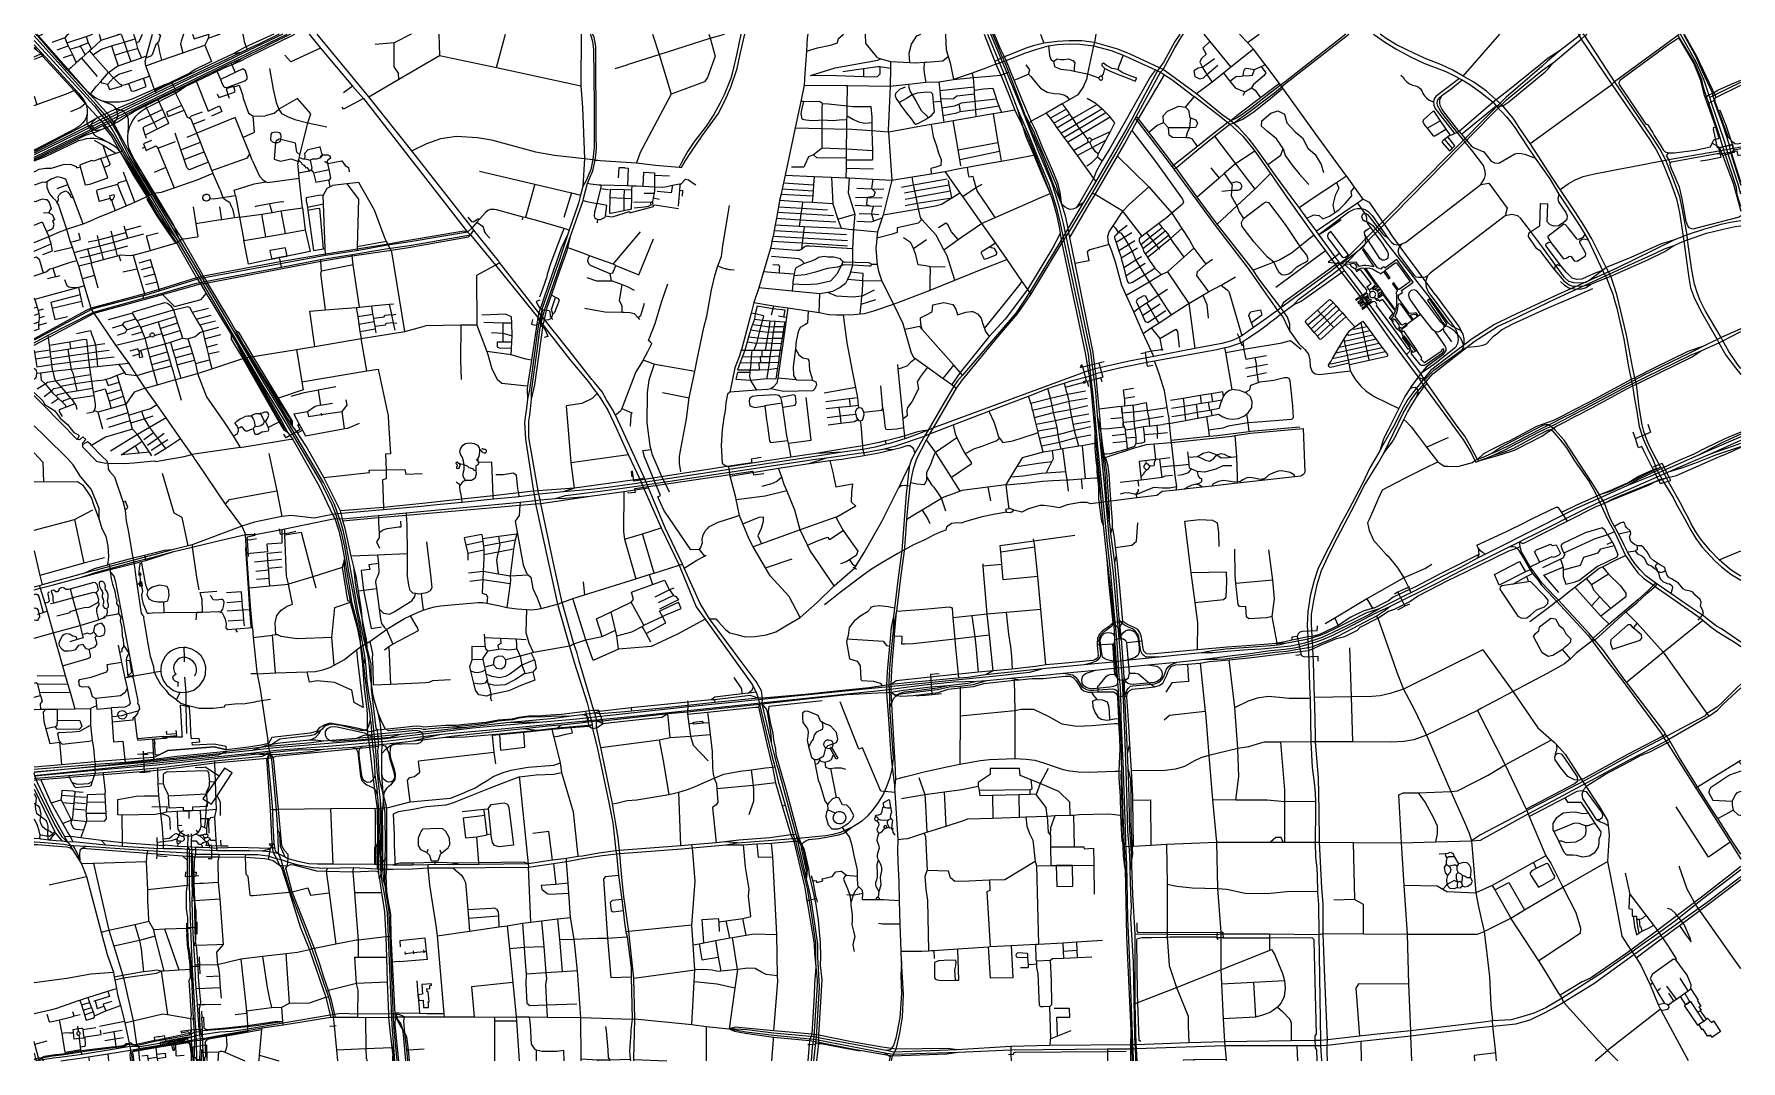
# Model space of a CAD drawing. Header units: inches. Extents: x 13375314 to 13382794, y 3537719 to 3542219.
import ezdxf

# ---------------------------------------------------------------- set-up
doc = ezdxf.new("R2010")
doc.units = ezdxf.units.IN
doc.header["$MEASUREMENT"] = 0

msp = doc.modelspace()

# ---------------------------------------------------------------- linework, layer by layer
for points in [[(13375313.8, 3541680.5), (13376012.9, 3542020.5), (13376350.2, 3542183.8), (13376423.2, 3542219.1)], [(13376403.7, 3542219.1), (13376226, 3542134.4), (13376118.4, 3542081.1), (13376007.1, 3542029.3), (13375313.8, 3541690.4)], [(13375730.7, 3541684.9), (13375678.1, 3541788.9), (13375653.6, 3541828.9), (13375614.6, 3541876.2), (13375584.2, 3541910.3), (13375313.8, 3542211.4)], [(13375563.8, 3541953.2), (13375533.5, 3541981.9), (13375459.1, 3542063.2), (13375335.6, 3542203.8), (13375319.3, 3542219.1)], [(13375642, 3541861.9), (13375559, 3541954), (13375464.5, 3542062.3), (13375333.2, 3542211), (13375326.2, 3542219.1)], [(13375333.2, 3542211), (13375352.6, 3542219.1)], [(13375466.3, 3542219.1), (13375458, 3542216.2), (13375447.8, 3542202.9), (13375391.6, 3542182)], [(13375447.8, 3542202.9), (13375457.5, 3542181.6), (13375463.5, 3542168.5), (13375470.6, 3542152.7), (13375481.2, 3542129.5), (13375497.9, 3542092.6)], [(13375457.5, 3542181.6), (13375541.1, 3542209.2), (13375570.8, 3542219.1)], [(13375692.5, 3542219.1), (13375682.8, 3542215.9), (13375605.7, 3542190.6), (13375565.3, 3542153.9), (13375556.3, 3542145.8), (13375537.7, 3542128.8), (13375521.6, 3542114.2), (13375497.9, 3542092.6), (13375474.5, 3542071.3), (13375464.5, 3542062.3)], [(13375541.1, 3542209.2), (13375550.2, 3542180.6), (13375565.3, 3542153.9)], [(13375598.1, 3542219.1), (13375605.7, 3542190.6)], [(13375682.8, 3542215.9), (13375681.7, 3542219.1)], [(13375695, 3542219.1), (13375707.8, 3542183.9), (13375721.5, 3542143.8), (13375736.9, 3542098.9)], [(13375749.6, 3542219.1), (13375756.7, 3542199), (13375761.5, 3542179.9), (13375767.4, 3542156.3), (13375784.2, 3542115.7)], [(13375761.5, 3542179.9), (13375774.1, 3542186.5), (13375788.3, 3542219.1)], [(13375803, 3542080.1), (13375800.4, 3542100.2), (13375804.3, 3542114.9), (13375806.7, 3542123.7), (13375832, 3542219.1)], [(13375860.5, 3542219.1), (13375867, 3542214.4), (13375858.1, 3542183.9), (13375854.4, 3542180.3), (13375847.3, 3542173.7), (13375831.1, 3542128.6), (13375824.8, 3542121.9), (13375804.3, 3542114.9)], [(13375969.1, 3542219.1), (13375958.3, 3542188.4), (13375955.8, 3542176.5), (13375966.1, 3542137.7)], [(13376007.8, 3542219.1), (13376014.6, 3542197.8), (13376079.3, 3542218.8)], [(13376079.3, 3542219.1), (13376079.3, 3542218.8), (13376075.8, 3542202.1), (13376074.2, 3542194.3), (13376061.5, 3542171.4)], [(13376075.8, 3542202.1), (13376119.5, 3542216.1), (13376129.1, 3542219.1)], [(13376118.4, 3542219.1), (13376119.5, 3542216.1)], [(13376228.4, 3542219.1), (13376234.1, 3542186.8), (13376247.2, 3542151.8)], [(13376363.9, 3542219.1), (13376238, 3542161.4)], [(13376248.1, 3542116.7), (13376456.7, 3542219.1)], [(13376388.3, 3542219.1), (13376304, 3542178.7)], [(13376304.8, 3542153.2), (13376352.2, 3542178.2), (13376435.8, 3542218.4), (13376437.1, 3542219.1)], [(13376435.8, 3542218.4), (13376436.3, 3542219.1)], [(13376519.8, 3542219.1), (13376568.4, 3542157.7), (13376708.8, 3541991.1), (13376757, 3541936.6), (13377212.9, 3541350.6)], [(13377233.2, 3541369.6), (13376968.6, 3541707.2), (13376780.5, 3541944.4), (13376554.4, 3542219.1)], [(13376965.8, 3542219.1), (13376892.1, 3542181.3), (13376807.9, 3542173.6)], [(13377086.9, 3542219.1), (13377090.9, 3542125.5)], [(13377340.1, 3542072.7), (13377379.1, 3542219.1)], [(13377751.2, 3542219.1), (13377751.6, 3542217.6), (13377760.2, 3542187.2), (13377764.8, 3542151.8), (13377766.9, 3542033.1), (13377768.3, 3541907.6), (13377767.8, 3541794.5), (13377768.6, 3541723.2), (13377762.9, 3541668.9), (13377753.3, 3541625.7), (13377732.5, 3541577.2), (13377718, 3541551.2), (13377708.5, 3541513.9), (13377699.4, 3541478.2), (13377658.8, 3541360.2), (13377652.9, 3541342.9), (13377622.9, 3541280.3), (13377567.3, 3541116.8), (13377525.7, 3540997.9), (13377520.9, 3540977.5)], [(13377550.9, 3540968.1), (13377562.2, 3541020.8), (13377580.6, 3541074.3), (13377617.4, 3541181.5), (13377650, 3541270.1), (13377653.2, 3541283.1), (13377666.4, 3541337.5), (13377719.3, 3541490.3), (13377721.3, 3541498.1), (13377738.4, 3541566), (13377747.6, 3541585.9), (13377762.5, 3541620.3), (13377772, 3541666.8), (13377777.4, 3541700.3), (13377778.3, 3541724.8), (13377777.4, 3541764.3), (13377777.3, 3541803.4), (13377776.7, 3541851.4), (13377774.9, 3542094.3), (13377774.9, 3542164.3), (13377767.7, 3542205.5), (13377761.5, 3542219.1)], [(13377711, 3542219.1), (13377709.6, 3541992.4), (13377717.1, 3541897.4), (13377725.7, 3541674.6), (13377718, 3541551.2)], [(13377918.3, 3542086.8), (13378052.9, 3542129.7), (13378277.2, 3542200.8), (13378338.9, 3542219.1)], [(13378024.3, 3542219.1), (13378052.9, 3542129.7), (13378105.4, 3541956)], [(13378271.5, 3542219.1), (13378277.2, 3542200.8), (13378299, 3542122.5), (13378265.5, 3542028.6), (13378252.1, 3542009.5), (13378105.4, 3541956)], [(13378410.4, 3542219.1), (13378393.5, 3542134.5), (13378374.9, 3542052.6), (13378367.8, 3542024.7), (13378356.9, 3541999.6), (13378337.8, 3541953.7), (13378318.7, 3541914.4), (13378293, 3541866.3), (13378259.7, 3541816.1), (13378205, 3541745.6), (13378178.3, 3541706.3), (13378159.2, 3541673), (13378148.8, 3541653.3), (13378141.4, 3541636)], [(13378151.5, 3541634.1), (13378167, 3541662.2), (13378194.1, 3541704.1), (13378241.2, 3541773.9), (13378311.6, 3541870.2), (13378342.5, 3541929.8), (13378367.7, 3541987.1), (13378394.3, 3542067.9), (13378407.8, 3542131.2), (13378428.4, 3542219.1)], [(13378704.1, 3542219.1), (13378702.2, 3542203.1), (13378698.4, 3542145.1), (13378694.2, 3542085.7)], [(13378698.4, 3542145.1), (13378747.5, 3542158.7), (13378804.7, 3542171.4), (13378834.6, 3542180.9), (13378839.1, 3542199.4), (13378860.7, 3542218.5), (13378860.7, 3542219.1)], [(13378955.9, 3542219.1), (13378957, 3542177.7), (13378965.6, 3542167.3)], [(13379151.5, 3542094.5), (13379149.3, 3542135.4), (13379158.8, 3542174.7), (13379182.8, 3542211.4), (13379199.7, 3542219.1)], [(13379307.7, 3542219.1), (13379308, 3542212.9), (13379310.5, 3542151.2), (13379320.2, 3542120.7), (13379323, 3542111.9), (13379328.9, 3542093.3), (13379343.8, 3542020.6)], [(13379477.6, 3542219.1), (13379523.6, 3542099.7), (13379528.8, 3542087.8), (13379551.2, 3542039.9)], [(13379491.9, 3542219.1), (13379558.5, 3542061.2), (13379622.3, 3541892.8)], [(13379640.5, 3541896.4), (13379571.6, 3542065.4), (13379507.4, 3542219.1)], [(13379585.1, 3542052.6), (13379565.9, 3542100.7), (13379558.3, 3542116.3), (13379516.1, 3542219.1)], [(13379818.5, 3541472.1), (13379810.2, 3541525.6), (13379801.8, 3541560.9), (13379776.9, 3541622.4), (13379731.6, 3541727), (13379702.1, 3541799.7), (13379683.9, 3541837.6), (13379676.7, 3541855.6), (13379647.2, 3541924.2), (13379609, 3542017.6), (13379573.8, 3542103.8), (13379566.2, 3542119.4), (13379548.1, 3542157.4), (13379523.4, 3542219.1)], [(13379724.8, 3542219.1), (13379739.5, 3542179.8)], [(13379966.5, 3542219.1), (13379961, 3542181.9), (13379956.3, 3542167.5), (13379930.5, 3542045.1), (13379925.3, 3542020.6), (13379916.3, 3541998.7), (13379912.2, 3541990.1)], [(13380335.6, 3542219.1), (13380313.6, 3542186.6), (13380265.2, 3542097.2), (13380245.8, 3542071.3), (13380237.8, 3542058), (13380161.8, 3541917.1), (13380124.3, 3541846.8)], [(13380130.3, 3541832.8), (13380139.9, 3541849.8), (13380145.6, 3541860.1), (13380249.9, 3542052.4), (13380262.4, 3542063.5), (13380313.7, 3542158.6), (13380343.8, 3542209.8), (13380350.5, 3542219.1)], [(13380440.3, 3542219.1), (13380466.2, 3542187.3), (13380558.4, 3542074.1)], [(13381137.8, 3541496.1), (13381100.8, 3541547.7), (13381065, 3541597.5), (13381057.9, 3541607.5), (13380928.1, 3541785.2), (13380786.4, 3541982.6), (13380771.9, 3542003.4), (13380709.1, 3542086.6), (13380658.5, 3542153.7), (13380631.7, 3542182.4), (13380601.6, 3542214.6), (13380596.7, 3542219.1)], [(13380631.7, 3542182.4), (13380683, 3542219.1)], [(13381062, 3542219.1), (13380796, 3542010.1)], [(13380799.9, 3542004), (13381076.3, 3542219.1)], [(13381183.5, 3542219.1), (13381188.2, 3542215.4), (13381236.3, 3542182.2), (13381281, 3542155.2), (13381345.7, 3542119.1), (13381404.5, 3542092.4), (13381501.1, 3542054.9), (13381535.9, 3542038.3), (13381560.3, 3542025.3), (13381573, 3542019), (13381606.4, 3541997.8), (13381652.8, 3541965.2), (13381708.9, 3541921.4)], [(13381905.3, 3541685.1), (13381870.1, 3541739.5), (13381825.6, 3541805.8), (13381795.8, 3541850.3), (13381750.1, 3541904.7), (13381721.7, 3541930.9), (13381678.7, 3541968.5), (13381624, 3542008.6), (13381577.1, 3542035.3), (13381531.1, 3542061.6), (13381481.4, 3542084.5), (13381417.3, 3542108.8), (13381363, 3542134.8), (13381285.3, 3542172.1), (13381234.8, 3542202.7), (13381213.4, 3542219.1)], [(13381577.1, 3542035.3), (13381737, 3542219.1)], [(13381956.8, 3542083.8), (13381971.3, 3542094), (13382094.2, 3542196.8), (13382109.6, 3542211.7), (13382118.5, 3542219.1)], [(13382090.3, 3542219.1), (13382084.7, 3542212), (13382001.5, 3542147.7)], [(13382080.2, 3542219.1), (13382084.7, 3542212), (13382094.2, 3542196.8), (13382227.8, 3541998.9), (13382393.1, 3541759), (13382422.3, 3541711.6), (13382447.5, 3541664.2)], [(13382558.1, 3541339.1), (13382536.1, 3541456.2), (13382526, 3541506.4), (13382503.4, 3541568.2), (13382465.4, 3541667), (13382438.1, 3541716.3), (13382406.9, 3541765.6), (13382240.6, 3542010.9), (13382109.6, 3542211.7), (13382101.8, 3542219.1)], [(13382240.6, 3542010.9), (13382517.2, 3542215.1), (13382523.7, 3542219.1)], [(13382793.8, 3541463.1), (13382777.8, 3541515.3), (13382774.4, 3541546.2), (13382726.1, 3541690), (13382722.6, 3541700.5), (13382719.2, 3541711.5), (13382714.9, 3541725.6), (13382698.3, 3541779.4), (13382653.2, 3541916.6), (13382643.5, 3541945.9), (13382640.6, 3541954.7), (13382629.7, 3541984.9), (13382622.8, 3542019.2), (13382589.2, 3542098.1), (13382517.2, 3542215.1)], [(13382793.8, 3541518), (13382790.6, 3541527.5), (13382781.4, 3541562.1), (13382752.5, 3541649.7), (13382737.8, 3541693), (13382732.3, 3541713.9), (13382728.3, 3541729.1), (13382725, 3541741.3), (13382664, 3541922.5), (13382658.4, 3541943.1), (13382654, 3541952.5), (13382648.4, 3541967.4), (13382631.1, 3542020.7), (13382598.1, 3542096.1), (13382529.4, 3542219.1)], [(13382543.1, 3542219.1), (13382596.1, 3542121), (13382609.8, 3542090.5), (13382623.8, 3542057.2), (13382666, 3541966.3), (13382668.2, 3541959.2), (13382671.4, 3541949), (13382674.6, 3541938.9), (13382676.6, 3541927.9), (13382678, 3541920.1), (13382714.7, 3541819.9), (13382739.8, 3541742.4), (13382742, 3541732.8), (13382746, 3541716.3), (13382750.6, 3541696.8), (13382755.5, 3541676.2), (13382793.8, 3541556.4)], [(13382544.8, 3542219.1), (13382599.1, 3542122.1), (13382667.4, 3541977.3), (13382674.3, 3541962.5), (13382693.1, 3541972.9), (13382749, 3541997.6), (13382793.7, 3542017.1)], [(13375313.8, 3542190.9), (13375576.3, 3541904.3), (13375602.3, 3541872.6), (13375628.2, 3541840.6), (13375635, 3541832.2), (13375661.1, 3541790.2), (13375724.1, 3541677)], [(13375313.8, 3542172.1), (13375509.5, 3541958.4), (13375530.5, 3541931.8)], [(13375313.8, 3542161.9), (13375324.2, 3542150.4), (13375342.4, 3542132.3), (13375349.9, 3542122.8), (13375488.8, 3541972.1), (13375537.1, 3541914.4), (13375603, 3541843.3)], [(13375313.8, 3542157.6), (13375324.2, 3542150.4)], [(13375313.8, 3542119.1), (13375342.4, 3542132.3)], [(13375415, 3542150.2), (13375463.5, 3542168.5)], [(13375443, 3542116), (13375481.2, 3542129.5)], [(13375470.6, 3542152.7), (13375510.8, 3542165), (13375515.2, 3542168.5), (13375550.2, 3542180.6)], [(13375515.2, 3542168.5), (13375537.7, 3542128.8)], [(13375556.3, 3542145.8), (13375571.7, 3542128.1), (13375603.9, 3542090.8), (13375639.7, 3542051.2), (13375661, 3542027.7), (13375687.2, 3542001.9), (13375699, 3541995.8), (13375713.8, 3541998.8), (13375727.2, 3542003.4), (13375792.6, 3542025.6), (13375819.8, 3542034.9)], [(13375571.7, 3542128.1), (13375609.3, 3542153.6), (13375653.2, 3542167.1), (13375707.8, 3542183.9), (13375756.7, 3542199)], [(13376248.8, 3542152.7), (13376247.2, 3542151.8), (13376219.9, 3542138.6), (13376128.3, 3542094.2), (13376100.5, 3542081.2), (13376032.4, 3542049.5), (13375921.3, 3541996.2), (13375848.1, 3541961.2), (13375789.9, 3541932.2), (13375642, 3541861.9)], [(13375653.2, 3542167.1), (13375666.5, 3542127.1), (13375682.4, 3542079.4)], [(13375666.5, 3542127.1), (13375721.5, 3542143.8), (13375767.4, 3542156.3)], [(13375803, 3542080.1), (13375872.5, 3542104.6), (13375966.1, 3542137.7), (13376061.5, 3542171.4)], [(13375854.4, 3542180.3), (13375859.4, 3542165.8), (13375862.9, 3542140.4), (13375872.5, 3542104.6)], [(13376061.5, 3542171.4), (13376090.4, 3542098.8)], [(13376238, 3542161.4), (13376183.4, 3542131.8), (13376141.8, 3542112.2)], [(13376219.9, 3542138.6), (13376183.4, 3542131.8)], [(13376220.8, 3542112.4), (13376252.6, 3542127.9)], [(13376304, 3542178.7), (13376248.8, 3542152.7)], [(13376252.6, 3542127.9), (13376304.8, 3542153.2)], [(13376568.4, 3542157.7), (13376439, 3542097.2), (13376412.5, 3542126.3)], [(13376912.1, 3542021.2), (13376911.3, 3542047.6), (13376891, 3542075.6), (13376892.1, 3542181.3)], [(13378965.6, 3542167.3), (13378998, 3542127.9)], [(13378998, 3542127.9), (13379005, 3542119.5), (13379008, 3542116), (13379024.3, 3542111.4), (13379067.1, 3542099.5), (13379066.7, 3542068.7), (13379065.7, 3541991.7)], [(13379613.9, 3542138.6), (13379566.2, 3542119.4), (13379558.3, 3542116.3), (13379523.6, 3542099.7)], [(13379646.7, 3542151.8), (13379613.9, 3542138.6)], [(13379626.3, 3542124.3), (13379659.2, 3542137.2)], [(13381033, 3541219.7), (13381015.9, 3541243.1), (13380944.2, 3541340.9), (13380933.9, 3541355.2), (13380892, 3541412.3), (13380857.7, 3541458.9), (13380823.6, 3541505.3), (13380743.2, 3541615.3), (13380720.5, 3541647.3), (13380664.1, 3541726.9), (13380639.1, 3541758.2), (13380619.6, 3541779.9), (13380593.2, 3541808), (13380570.5, 3541828.9), (13380557.9, 3541838.9), (13380521, 3541866), (13380408.4, 3541956.9), (13380262.4, 3542063.5), (13380245.8, 3542071.3), (13380117.4, 3542131.5), (13380063.9, 3542153.1), (13379961, 3542181.9), (13379905.1, 3542190.1), (13379848.9, 3542190.4), (13379796.8, 3542186.7), (13379739.5, 3542179.8), (13379692.6, 3542167.6), (13379656.9, 3542155.9), (13379646.7, 3542151.8)], [(13379659.2, 3542137.2), (13379664.2, 3542139.1), (13379708.1, 3542153.7), (13379759.8, 3542168.3), (13379799.5, 3542173), (13379850.2, 3542176.1), (13379897.4, 3542175.1), (13379956.3, 3542167.5), (13380034.4, 3542147.7), (13380086.9, 3542126.9), (13380097.5, 3542122.7), (13380227.8, 3542062.6), (13380237.8, 3542058), (13380249.9, 3542052.4), (13380267.5, 3542041), (13380299.4, 3542020.3), (13380393.6, 3541948.9), (13380398.7, 3541945.1), (13380514.9, 3541856.8), (13380545.6, 3541831.6), (13380554.8, 3541824), (13380585.4, 3541797.3), (13380610.7, 3541772.1), (13380629.2, 3541749.3), (13380653.4, 3541719), (13380663, 3541705.4), (13380731.8, 3541608), (13380807.5, 3541500.1), (13380921.6, 3541338), (13380972.9, 3541269.1), (13381000.7, 3541231.3), (13381011.6, 3541216.6), (13381017.7, 3541208.3), (13381043.8, 3541173.9)], [(13379759.8, 3542168.3), (13379761.9, 3542141.6), (13379764.4, 3542125.8), (13379770.3, 3542110), (13379780.7, 3542099.6), (13379785.7, 3542076.5), (13379811.5, 3542066.1), (13379854.1, 3542060.7), (13379871.8, 3542057.1), (13379930.5, 3542045.1)], [(13380658.5, 3542153.7), (13380558.4, 3542074.1), (13380526.4, 3542048.7), (13380476.2, 3542008.9), (13380465.4, 3542000.4), (13380408.4, 3541956.9)], [(13380466.2, 3542187.3), (13380435.2, 3542157.9), (13380449.8, 3542131.9), (13380428.5, 3542111.4), (13380422.6, 3542095.6), (13380434, 3542072.3)], [(13382001.5, 3542147.7), (13381949.6, 3542113.7), (13381942.1, 3542107.6)], [(13382001.5, 3542147.7), (13381946.7, 3542100.2)], [(13382443.4, 3541730), (13382453.6, 3541712.4), (13382462.2, 3541703.8), (13382477.4, 3541698.4), (13382501.9, 3541698.1), (13382593, 3541710.6), (13382660.5, 3541725), (13382668.2, 3541740.9), (13382676, 3541756.2), (13382698.1, 3541762.9), (13382684, 3541812), (13382650.7, 3541905.8), (13382647.8, 3541914), (13382637.5, 3541942.7), (13382635.1, 3541949.5), (13382618.7, 3542015.8), (13382587.3, 3542091.6), (13382527.9, 3542193.4), (13382522.8, 3542199.4), (13382515.7, 3542199.1), (13382472.1, 3542168.7), (13382262.8, 3542015.2), (13382258.6, 3542005.9), (13382260.4, 3541997.6), (13382377.1, 3541825), (13382384.3, 3541822.9), (13382407.3, 3541789.8), (13382414.4, 3541775.1), (13382443.4, 3541730)], [(13375349.9, 3542122.8), (13375313.8, 3542107.8)], [(13375521.6, 3542114.2), (13375590.2, 3542033)], [(13375559, 3541954), (13375587.7, 3541990.7), (13375605.5, 3542011.4), (13375639.7, 3542051.2), (13375676.4, 3542077.3), (13375682.4, 3542079.4), (13375736.9, 3542098.9), (13375784.2, 3542115.7), (13375806.7, 3542123.7)], [(13375658.6, 3541836.5), (13375754.6, 3541886.9), (13375799.5, 3541908.7), (13375854.9, 3541935.7), (13375928.3, 3541971.3), (13375933.6, 3541973.9), (13376022.1, 3542016.9), (13376076.1, 3542043.2), (13376113.7, 3542061.1), (13376176.5, 3542091.2), (13376220.8, 3542112.4)], [(13375661, 3542027.7), (13375685, 3542043.3), (13375741.3, 3542060.9)], [(13375803, 3542080.1), (13375803.8, 3542076.6), (13375819.8, 3542034.9), (13375841.7, 3541974), (13375848.1, 3541961.2)], [(13376090.4, 3542098.8), (13376019.1, 3542064), (13375996.4, 3542047.9), (13375915, 3542008.3), (13375841.7, 3541974)], [(13376141.8, 3542112.2), (13375929.7, 3542011.2)], [(13376093.1, 3542045.7), (13376151.9, 3542073.9)], [(13376113.7, 3542061.1), (13376129.9, 3542020.6), (13376137.3, 3542001.9), (13376143.4, 3541990.9), (13376151.4, 3541985), (13376162, 3541987.1), (13376237.6, 3542013.7), (13376247.9, 3542023), (13376247.7, 3542032.9), (13376240.6, 3542058), (13376227.7, 3542066.7), (13376195.4, 3542051.5), (13376129.9, 3542020.6)], [(13376151.9, 3542073.9), (13376179.6, 3542084.8), (13376186.4, 3542087.5)], [(13376176.5, 3542091.2), (13376179.6, 3542084.8), (13376195.4, 3542051.5)], [(13376186.4, 3542087.5), (13376216.2, 3542101.2), (13376248.1, 3542116.7)], [(13376186.4, 3542087.5), (13376206.9, 3542102.3), (13376220.8, 3542112.4)], [(13376345.8, 3542069.1), (13376361.7, 3541977.7), (13376374.8, 3541918.9), (13376386.1, 3541889.6), (13376397.2, 3541870.5), (13376424.5, 3541857.5), (13376456.1, 3541845.2), (13376513.5, 3541830.4), (13376597, 3541812.5)], [(13376780.5, 3541944.4), (13376912.1, 3542021.2), (13377090.9, 3542125.5), (13377340.1, 3542072.7), (13377709.6, 3541992.4)], [(13377860.4, 3542068.4), (13377908.3, 3542083.6)], [(13377908.3, 3542083.6), (13377918.3, 3542086.8)], [(13378694.2, 3542085.7), (13378691.9, 3542047.2)], [(13379020.6, 3542075.2), (13379020.4, 3542043.3), (13379009.1, 3542032.5), (13378993.6, 3542030.2), (13378948.2, 3542031.4), (13378830.5, 3542036.7), (13378716.5, 3542037.3), (13378824, 3542071.4), (13379010.9, 3542104.8), (13379024.3, 3542111.4)], [(13379066.7, 3542068.7), (13379020.6, 3542075.2), (13379011.8, 3542076.4), (13378949.2, 3542067.2), (13378858, 3542053.8)], [(13378949.2, 3542067.2), (13378948.2, 3542031.4)], [(13379065.7, 3541991.7), (13379145.3, 3541999.9), (13379147.7, 3542000.2), (13379221.3, 3542007.9), (13379278.7, 3542009.4), (13379343.8, 3542020.6), (13379431.1, 3542028.7), (13379500.2, 3542035.1), (13379551.2, 3542039.9), (13379585.1, 3542052.6)], [(13379067.1, 3542099.5), (13379123.9, 3542095.5), (13379151.5, 3542094.5), (13379174.6, 3542093.7), (13379214.6, 3542096.3), (13379224.4, 3542096.9), (13379296.8, 3542101.9), (13379320.2, 3542120.7)], [(13379214.6, 3542096.3), (13379213.5, 3542063.8), (13379216.7, 3542038.5), (13379221.3, 3542007.9)], [(13379528.8, 3542087.8), (13379484.2, 3542070.6), (13379425.6, 3542047.9), (13379343.8, 3542020.6)], [(13379528.8, 3542087.8), (13379565.9, 3542100.7), (13379573.8, 3542103.8), (13379626.3, 3542124.3)], [(13379818.5, 3541472.1), (13379783, 3541556.5), (13379725.9, 3541702.3), (13379672.5, 3541825.9), (13379645.4, 3541896.6), (13379616.9, 3541972.1), (13379585.1, 3542052.6)], [(13379671.7, 3542043.2), (13379677.7, 3542062.1), (13379660.9, 3542085.1)], [(13379780.7, 3542099.6), (13379797, 3542110.4), (13379813.8, 3542108.2), (13379828.7, 3542108.2), (13379846.8, 3542110.4), (13379865.8, 3542104.1), (13379874.9, 3542093.3), (13379871.7, 3542071.5), (13379871.8, 3542057.1)], [(13380086.9, 3542126.9), (13380068, 3542079.3), (13380063.9, 3542063.8), (13380038.2, 3542069), (13380013.1, 3542081.3), (13379999.8, 3542092), (13379993.9, 3542088.9), (13379992.6, 3542082), (13380005.6, 3542069), (13380006.9, 3542068.4), (13380023.4, 3542060.4), (13380061.8, 3542043.6), (13380111.2, 3542024.4), (13380139.7, 3542013.4), (13380146.6, 3542026.1), (13380116.7, 3542036.1), (13380082.4, 3542051.2), (13380063.9, 3542063.8)], [(13379993, 3542033.2), (13379999.8, 3542044.7), (13380006.9, 3542068.4)], [(13380227.8, 3542062.6), (13380207.1, 3542032.8), (13380112, 3541866.1), (13380106.5, 3541856.4)], [(13380487.6, 3542110.2), (13380434, 3542072.3), (13380414.7, 3542070.4), (13380396.2, 3542057.8), (13380400.5, 3542033.8), (13380420.6, 3542023.1), (13380438.3, 3542027.5), (13380453.9, 3542042.4), (13380502.2, 3542082.6)], [(13380434, 3542072.3), (13380453.9, 3542042.4), (13380476.2, 3542008.9)], [(13380554.8, 3542012.8), (13380582.7, 3542034.8), (13380597.2, 3542033.2), (13380612.2, 3542036.4), (13380614.6, 3542048.6), (13380618.1, 3542065.1), (13380626.8, 3542070.3), (13380662.6, 3542064.7), (13380691.6, 3542077.8), (13380707.2, 3542084.8), (13380709.1, 3542086.6)], [(13380612.2, 3542036.4), (13380640.2, 3542037.1), (13380653.4, 3542039.5), (13380662.6, 3542064.7)], [(13380691.6, 3542077.8), (13380711.3, 3542049), (13380704.7, 3542037.4), (13380657.9, 3541998.3), (13380648.5, 3541983.2)], [(13381570.1, 3541780.7), (13381721.8, 3541904.9), (13381750.1, 3541904.7), (13381776.9, 3541922.2), (13381928.8, 3542047.5), (13381935.5, 3542054.2)], [(13381915.7, 3542086.3), (13381765.4, 3541965), (13381721.7, 3541930.9), (13381708.9, 3541921.4)], [(13381920.9, 3542077.9), (13381763.2, 3541941.1)], [(13381766.3, 3541930.9), (13381926.6, 3542062.5), (13381929.2, 3542064.3)], [(13381942.1, 3542107.6), (13381915.7, 3542086.3)], [(13381946.7, 3542100.2), (13381920.9, 3542077.9)], [(13381929.2, 3542064.3), (13381956.8, 3542083.8)], [(13381935.5, 3542054.2), (13381949.1, 3542067.6)], [(13381949.1, 3542067.6), (13381971.3, 3542094)], [(13375313.8, 3541666.4), (13375361.1, 3541689), (13375487.3, 3541750.6), (13375539.2, 3541776.3), (13375590.5, 3541792.9), (13375607.8, 3541800.4), (13375626.8, 3541808.2), (13375643.6, 3541816.3), (13375660.2, 3541825.1), (13375677, 3541833.5), (13375696.4, 3541844.9), (13375715.5, 3541857.7), (13375735.5, 3541870.4), (13375754.3, 3541881.1), (13375777.7, 3541893.2), (13375862.6, 3541934.9), (13375975.1, 3541989.2), (13376021.8, 3542011.6), (13376093.1, 3542045.7)], [(13375929.7, 3542011.2), (13375745.3, 3541920.8), (13375717.5, 3541908.5), (13375693.8, 3541898.9), (13375667.6, 3541888.9), (13375645.6, 3541878.7), (13375588.7, 3541850.8)], [(13375661, 3542027.7), (13375634.6, 3541998.3), (13375612.3, 3542003.5), (13375605.5, 3542011.4)], [(13375929.7, 3542011.2), (13375884.9, 3541997.1), (13375739.5, 3541932.4), (13375714.7, 3541925.3), (13375686.2, 3541920.7), (13375661.1, 3541920.5), (13375637.4, 3541921.6), (13375609.4, 3541926.2)], [(13375634.6, 3541998.3), (13375644.6, 3541975.9), (13375696.8, 3541991.1), (13375699, 3541995.8)], [(13375727.2, 3542003.4), (13375738.3, 3541970.4), (13375751.1, 3541969.6), (13375804.9, 3541989.5), (13375792.6, 3542025.6)], [(13375802.7, 3541894.7), (13375935.8, 3541962.5), (13375975.1, 3541989.2)], [(13375915, 3542008.3), (13375921.3, 3541996.2), (13375933.6, 3541973.9)], [(13376022.1, 3542016.9), (13376076.9, 3541881.5), (13376126.6, 3541904.8), (13376137.1, 3541880.5), (13376091.1, 3541858.9)], [(13376116.1, 3541957.2), (13376122.9, 3541940.9), (13376162.7, 3541955), (13376194.9, 3541966.4), (13376188.4, 3541987.7), (13376212.1, 3541995.7), (13376213.9, 3541991.7)], [(13376188.4, 3541987.7), (13376181.3, 3541987.7), (13376155.4, 3541979.5), (13376162.7, 3541955), (13376168.9, 3541938)], [(13376213.9, 3541991.7), (13376227, 3541954.8), (13376229.7, 3541938.5), (13376253.1, 3541872.4), (13376272.3, 3541861.5), (13376278.7, 3541787.8), (13376230, 3541766.2)], [(13376708.8, 3541991.1), (13376669.3, 3541961.5)], [(13378688.5, 3541995.6), (13378673.5, 3541924.1), (13378649.3, 3541808.4), (13378605.9, 3541601.2), (13378598.3, 3541567), (13378592.5, 3541541), (13378587.3, 3541517.7), (13378581.1, 3541489.6), (13378576.1, 3541462.4), (13378571.8, 3541439.5), (13378566.7, 3541411.9), (13378561.4, 3541383), (13378556.5, 3541357.9), (13378552, 3541334), (13378547.6, 3541311.1), (13378543.7, 3541291.1), (13378540.8, 3541280.4), (13378510.7, 3541176.8), (13378490.6, 3541107.5), (13378468.7, 3541042.4)], [(13378691.9, 3542047.2), (13378688.5, 3541995.6)], [(13378688.5, 3541995.6), (13378871.6, 3541993.7), (13378878.4, 3541993.6), (13379065.7, 3541991.7)], [(13378873, 3541589.4), (13378873.5, 3541631.3), (13378873.9, 3541666), (13378874, 3541675.7), (13378874.4, 3541714.9), (13378875.4, 3541802.6), (13378876.1, 3541844.1), (13378876.4, 3541861.3), (13378877, 3541904.7), (13378878.4, 3541993.6)], [(13379065.7, 3541991.7), (13379057.2, 3541796.6), (13379057.7, 3541789.6), (13379072.5, 3541578.5)], [(13379131.2, 3541985.9), (13379107, 3541976.6), (13379088.5, 3541959.3), (13379086.7, 3541948.6), (13379091.8, 3541937.5), (13379104.8, 3541917.8), (13379112.1, 3541906.8), (13379134.8, 3541877.5), (13379159, 3541845.8), (13379170.6, 3541828.2), (13379178.7, 3541824.6), (13379186.2, 3541827.6), (13379218.1, 3541843.2), (13379230.7, 3541851.6), (13379246.5, 3541862.3), (13379260.2, 3541879), (13379256.9, 3541903.5), (13379255.6, 3541922), (13379254.5, 3541936), (13379252.5, 3541956), (13379245, 3541962.6), (13379226.8, 3541964.1), (13379184.1, 3541960.5), (13379162.2, 3541952.6), (13379137.8, 3541937.5), (13379108.5, 3541920.2), (13379104.8, 3541917.8)], [(13379145.3, 3541999.9), (13379146.8, 3541985.8), (13379152.8, 3541967.8), (13379162.2, 3541952.6), (13379162.8, 3541951.6), (13379177.5, 3541927.3), (13379200.7, 3541884.4), (13379227, 3541859), (13379230.7, 3541851.6)], [(13379278.7, 3542009.4), (13379283.1, 3541972.5), (13379286.8, 3541935.7), (13379287.9, 3541925.3), (13379292, 3541895.8), (13379296.6, 3541862.8), (13379300.8, 3541832)], [(13379283.1, 3541972.5), (13379433.8, 3541988)], [(13379442.4, 3541856.6), (13379440.3, 3541888.8), (13379437.9, 3541924.9), (13379435.8, 3541956.7), (13379434.7, 3541974.2), (13379433.8, 3541988), (13379431.1, 3542028.7), (13379425.6, 3542047.9)], [(13379434.7, 3541974.2), (13379474.4, 3541979.6), (13379515.6, 3541982.8), (13379529.4, 3541938.1), (13379530.1, 3541936.1), (13379541.3, 3541904.7), (13379547.1, 3541888.5), (13379555.3, 3541876.3)], [(13379551.2, 3542039.9), (13379555.4, 3542029.2), (13379586.4, 3541950.3), (13379612, 3541886.2), (13379665.6, 3541775.2), (13379701, 3541689.6), (13379767, 3541521.2)], [(13379609, 3542017.6), (13379671.7, 3542043.2), (13379681.6, 3542032.7), (13379707.3, 3542002.8), (13379723.7, 3541982.8), (13379754.1, 3541964.5), (13379784.6, 3541959.4), (13379809.7, 3541957.8), (13379831.7, 3541951.7), (13379841.9, 3541943.7), (13379849.6, 3541931.2)], [(13379912.2, 3541990.1), (13379887.5, 3541952.5)], [(13379930.5, 3542045.1), (13379980.2, 3542027.5)], [(13379993, 3542033.2), (13379990.4, 3542034.3), (13379987.7, 3542034.4), (13379985.1, 3542033.7), (13379982.8, 3542032.2), (13379981.2, 3542030.1), (13379980.2, 3542027.5), (13379980.2, 3542024.7), (13379981.1, 3542022), (13379982.9, 3542019.8), (13379985.3, 3542018.3), (13379988, 3542017.6), (13379990.8, 3542017.9), (13379993.4, 3542019.1), (13379995.4, 3542021.1), (13379996.6, 3542023.6), (13379997, 3542026.5), (13379996.4, 3542029.1), (13379995, 3542031.5), (13379993, 3542033.2)], [(13380139.8, 3541823.3), (13380148.4, 3541838.7), (13380154.5, 3541848.4), (13380267.5, 3542041)], [(13380526.4, 3542048.7), (13380554.8, 3542012.8), (13380577.9, 3541983.7), (13380620.2, 3541966.9), (13380648.5, 3541983.2), (13380664.7, 3541973.9), (13380688.9, 3541940.1)], [(13380771.9, 3542003.4), (13380688.9, 3541940.1), (13380599.6, 3541872), (13380557.9, 3541838.9)], [(13380570.5, 3541828.9), (13380610.6, 3541846.9), (13380660.8, 3541880.5), (13380724.8, 3541931), (13380786.4, 3541982.6)], [(13380796, 3542010.1), (13380752, 3541975.8)], [(13380757.6, 3541967.6), (13380799.9, 3542004)], [(13381303.9, 3542039), (13381313.3, 3542029.9), (13381319.7, 3542020), (13381330.1, 3542010.3), (13381342.2, 3542001.6), (13381355, 3541996.1), (13381367.6, 3541992.3), (13381380, 3541988), (13381389.1, 3541980), (13381395.7, 3541970.4), (13381400.4, 3541959), (13381406.9, 3541948.7), (13381416, 3541939.2), (13381428.3, 3541930.3), (13381446.7, 3541922.5)], [(13381560.3, 3542025.3), (13381471.5, 3541957.9), (13381456.9, 3541945.8), (13381449.4, 3541935.7), (13381446.7, 3541922.5), (13381448, 3541907.7), (13381454.8, 3541893), (13381462.9, 3541881.1), (13381539.2, 3541783.7)], [(13381478.9, 3541879.4), (13381466.4, 3541902.7), (13381462.6, 3541915), (13381464.3, 3541928.3), (13381469.5, 3541937.9), (13381482.9, 3541950), (13381524, 3541978.8), (13381573, 3542019)], [(13382083, 3541893.9), (13382227.8, 3541998.9), (13382240.6, 3542010.9)], [(13382658.4, 3541943.1), (13382671.4, 3541949), (13382679.2, 3541952.7), (13382793.7, 3542007.9)], [(13382680.8, 3541921.7), (13382680.6, 3541929.8), (13382680.4, 3541936.1), (13382684.6, 3541941.9), (13382793.7, 3541995.1)], [(13375313.8, 3541906.9), (13375326.1, 3541911.3), (13375455.3, 3541957.4), (13375488.8, 3541972.1)], [(13375313.8, 3541946.6), (13375326.1, 3541911.3)], [(13375473.9, 3541880.6), (13375515.6, 3541897.7), (13375537.1, 3541914.4)], [(13375530.5, 3541931.8), (13375540.5, 3541914), (13375546.9, 3541889.5), (13375546.3, 3541868.7), (13375545.3, 3541852.1)], [(13375651.2, 3541910.5), (13375630.5, 3541917.7), (13375609.4, 3541926.2), (13375584.4, 3541938.3), (13375563.8, 3541953.2)], [(13375670.9, 3541837.3), (13375674.9, 3541843.4), (13375678, 3541851.5), (13375680, 3541860.7), (13375680, 3541867.1), (13375679.5, 3541874), (13375678.2, 3541880.2), (13375676.1, 3541886), (13375672.6, 3541891.1), (13375667, 3541898.4), (13375660.9, 3541904.2), (13375651.2, 3541910.5)], [(13375799.5, 3541908.7), (13375822.1, 3541863.1), (13375837.7, 3541831.7), (13375852.5, 3541801.9)], [(13375854.9, 3541935.7), (13375876.1, 3541888.8), (13375889.8, 3541858.6), (13375900, 3541836.2), (13375902.7, 3541826.9), (13375852.5, 3541801.9), (13375801.1, 3541776.3)], [(13375961.1, 3541905.8), (13375893.9, 3541876.4), (13375901.8, 3541858.2), (13375970.8, 3541885.5)], [(13375936.4, 3541955.4), (13375928.3, 3541971.3)], [(13375946.5, 3541935.4), (13375936.4, 3541955.4)], [(13376100.6, 3541604.2), (13376097.9, 3541610.4), (13376093.1, 3541621.6), (13376080.2, 3541651.8), (13376078.1, 3541657.2), (13376059.4, 3541703.9), (13376042.6, 3541746), (13376026.9, 3541785.4), (13376011.2, 3541824.7), (13376002.3, 3541847.1), (13375993.2, 3541851), (13375985.8, 3541854.2), (13375970.8, 3541885.5), (13375961.1, 3541905.8), (13375954.1, 3541920.5), (13375946.5, 3541935.4)], [(13376513.5, 3541830.4), (13376526.8, 3541870.2), (13376499.4, 3541901.9), (13376467.7, 3541937), (13376386.1, 3541889.6)], [(13376757, 3541936.6), (13376670.3, 3541889.8), (13376664.1, 3541899.7)], [(13378105.4, 3541956), (13377969.5, 3541700.9), (13377953.5, 3541654.7)], [(13378769.6, 3541914.7), (13378755.1, 3541923.8), (13378715.7, 3541922.4), (13378685, 3541923.7), (13378673.5, 3541924.1)], [(13378685, 3541923.7), (13378677.3, 3541886.6), (13378673.6, 3541869.9), (13378678.6, 3541848.2), (13378687.2, 3541844.5), (13378719.8, 3541840.9), (13378751.9, 3541842.3), (13378767.2, 3541843.6), (13378813.9, 3541840.5), (13378856.5, 3541844.5), (13378876.1, 3541844.1)], [(13378767.4, 3541805.3), (13378767.2, 3541843.6), (13378766.9, 3541894.8), (13378769.6, 3541914.7), (13378795.8, 3541913.3), (13378877, 3541904.7), (13378901.3, 3541902), (13378981.4, 3541902.5), (13378985.5, 3541855.4), (13378985.6, 3541831.4), (13378985.7, 3541794.7), (13378987.6, 3541707.1), (13378988.4, 3541672.8), (13378986.8, 3541666), (13378873.9, 3541666)], [(13379255.6, 3541922), (13379287.9, 3541925.3)], [(13379286.8, 3541935.7), (13379342.8, 3541937.5), (13379357.8, 3541948), (13379435.8, 3541956.7)], [(13379292, 3541895.8), (13379347.6, 3541904.1), (13379366.6, 3541912.3), (13379378.6, 3541917.5), (13379437.9, 3541924.9), (13379530.1, 3541936.1)], [(13379296.6, 3541862.8), (13379357.5, 3541873.9), (13379372.1, 3541879.3), (13379440.3, 3541888.8), (13379541.3, 3541904.7)], [(13379366.6, 3541912.3), (13379372.1, 3541879.3)], [(13379887.5, 3541952.5), (13379849.6, 3541931.2), (13379819, 3541913.4), (13379749.8, 3541873.2), (13379683.9, 3541837.6), (13379672.5, 3541825.9)], [(13379796.5, 3541808.5), (13379865.1, 3541848.6), (13379970.6, 3541910.3)], [(13379819, 3541913.4), (13379836.4, 3541889.9), (13379850.6, 3541870.7), (13379851.9, 3541868.7), (13379865.1, 3541848.6), (13379880.8, 3541824.6), (13379881.9, 3541823), (13379894.5, 3541806.2), (13379910.3, 3541785.2), (13379927.5, 3541762.3), (13379931, 3541759.8)], [(13379979, 3541695.3), (13380010.6, 3541754.7), (13380031, 3541792.9), (13380049.6, 3541830.7), (13380031.7, 3541853.7), (13380029.2, 3541856.3), (13380010.4, 3541875.5), (13380000.1, 3541885.9), (13379993.1, 3541891.7), (13379970.6, 3541910.3), (13379963.3, 3541916.3), (13379928.6, 3541936.5)], [(13380752, 3541975.8), (13380643.7, 3541891.2), (13380588.8, 3541853.1), (13380557.9, 3541838.9), (13380545.6, 3541831.6), (13380458.8, 3541764.8), (13380412.1, 3541727), (13380364.4, 3541688.4), (13380309, 3541644.6), (13380301.7, 3541637.2)], [(13380309.4, 3541626.8), (13380318.4, 3541632.4), (13380410.1, 3541708.9), (13380486.7, 3541772.2), (13380554.8, 3541824), (13380570.5, 3541828.9), (13380649.7, 3541885.1), (13380757.6, 3541967.6)], [(13380360.5, 3541899.3), (13380398.7, 3541945.1)], [(13380620.2, 3541966.9), (13380610.8, 3541950.1)], [(13381559.2, 3541792.7), (13381492.2, 3541878.7), (13381482.7, 3541892), (13381476.2, 3541906.6), (13381474.8, 3541918.3), (13381473.8, 3541931.5), (13381482.9, 3541950)], [(13381708.9, 3541921.4), (13381559.2, 3541792.7)], [(13381763.2, 3541941.1), (13381701.1, 3541878.5)], [(13381707.4, 3541870.8), (13381766.3, 3541930.9)], [(13381708.9, 3541921.4), (13381721.8, 3541904.9), (13381768.7, 3541855.2), (13381800.7, 3541814.5), (13381858.7, 3541724.5), (13381892, 3541675.7)], [(13382637.5, 3541942.7), (13382643.5, 3541945.9), (13382654, 3541952.5), (13382668.2, 3541959.2), (13382674.3, 3541962.5), (13382679.2, 3541952.7), (13382684.6, 3541941.9)], [(13382647.8, 3541914), (13382653.2, 3541916.6), (13382664, 3541922.5), (13382676.6, 3541927.9), (13382680.6, 3541929.8)], [(13382793.8, 3541739.8), (13382777.2, 3541736.8), (13382767.6, 3541738.5), (13382758.3, 3541745), (13382739.8, 3541765.9), (13382695.5, 3541882.7), (13382680.8, 3541921.7)], [(13375546.3, 3541868.7), (13375541.9, 3541853.4), (13375537.8, 3541843), (13375527.8, 3541829.7), (13375514.3, 3541816.5), (13375496.4, 3541805.2), (13375319.5, 3541713.1), (13375313.8, 3541709.3)], [(13375588.7, 3541850.8), (13375532.3, 3541817.1), (13375447.8, 3541774.3), (13375313.8, 3541704.7)], [(13375603, 3541843.3), (13375547.3, 3541814.1), (13375501, 3541791), (13375333.5, 3541707.7), (13375313.8, 3541698)], [(13375313.8, 3541672.9), (13375492.9, 3541760.6), (13375563.8, 3541794.5), (13375615.4, 3541818.2), (13375621.7, 3541821), (13375658.6, 3541836.5)], [(13375545.3, 3541852.1), (13375544.8, 3541844.3), (13375545.2, 3541834.9), (13375546.2, 3541827.6), (13375550, 3541819.3), (13375553.8, 3541812.7), (13375557.6, 3541808.5), (13375563.8, 3541803.7), (13375571.1, 3541799.9), (13375579.7, 3541798.7), (13375588.1, 3541798.8)], [(13375588.7, 3541850.8), (13375572.5, 3541837.5), (13375568.7, 3541832.8), (13375565.2, 3541826.8), (13375562.8, 3541819.6), (13375561.9, 3541809.8), (13375564, 3541799.1), (13375568, 3541790.9)], [(13375642, 3541861.9), (13375603, 3541843.3)], [(13375603, 3541843.3), (13375621.7, 3541821)], [(13375658.6, 3541836.5), (13375642, 3541861.9)], [(13375836.8, 3541521.7), (13375780.5, 3541609.6), (13375658.6, 3541836.5)], [(13375660.2, 3541825.1), (13375670.9, 3541837.3)], [(13375696.7, 3541885.1), (13375683, 3541889.1), (13375667.6, 3541888.9)], [(13375725.2, 3541789.5), (13375726.8, 3541811.7), (13375727.8, 3541825.4), (13375726.9, 3541844.7), (13375722.6, 3541859.4), (13375715.2, 3541870.1), (13375707.6, 3541878.5), (13375696.7, 3541885.1)], [(13375946.9, 3541327.9), (13375926.3, 3541381.4), (13375747.4, 3541678.4), (13375735.6, 3541703.5), (13375729, 3541719.8), (13375726.1, 3541733.8), (13375724.3, 3541750.8), (13375723.7, 3541769.1), (13375725.2, 3541789.5), (13375732.3, 3541810.8), (13375735.5, 3541820.3), (13375742.1, 3541833.6), (13375748.8, 3541844.2), (13375760.1, 3541859.2), (13375772.5, 3541872.1), (13375787.4, 3541883.9), (13375802.7, 3541894.7)], [(13375876.1, 3541888.8), (13375822.1, 3541863.1), (13375775.5, 3541840.9), (13375768.8, 3541835.9)], [(13375801.1, 3541776.3), (13375791.1, 3541808.2), (13375797.9, 3541814.6), (13375837.7, 3541831.7), (13375889.8, 3541858.6)], [(13375993.2, 3541851), (13376003.5, 3541861.3), (13376051.7, 3541878.5)], [(13376011.2, 3541824.7), (13376063.4, 3541844.8)], [(13376270, 3541667.1), (13376259.2, 3541693.9), (13376230, 3541766.2), (13376194.9, 3541853), (13376026.9, 3541785.4)], [(13376272.3, 3541861.5), (13376304.2, 3541859.7)], [(13376304.2, 3541859.7), (13376325.9, 3541861.5)], [(13376325.9, 3541861.5), (13376332.9, 3541863.5), (13376365.3, 3541873), (13376386.1, 3541889.6)], [(13376494.6, 3541752.5), (13376513.5, 3541830.4)], [(13379612, 3541886.2), (13379571, 3541879), (13379555.3, 3541876.3), (13379516.5, 3541869.5), (13379442.4, 3541856.6), (13379341.6, 3541839.1), (13379300.8, 3541832), (13379245.4, 3541822.3), (13379170.9, 3541809.4), (13379124.6, 3541801.3), (13379057.7, 3541789.6), (13378985.7, 3541794.7), (13378875.4, 3541802.6)], [(13378876.4, 3541861.3), (13378905.4, 3541845), (13378931.6, 3541832.8), (13378956.5, 3541828.7), (13378985.6, 3541831.4)], [(13379375.1, 3541642.4), (13379370.5, 3541669), (13379363.3, 3541711.6), (13379354.3, 3541764.5), (13379341.6, 3541839.1)], [(13379516.5, 3541869.5), (13379538, 3541744.6), (13379544.7, 3541705.5), (13379552, 3541663)], [(13379622.3, 3541892.8), (13379658.7, 3541775.5), (13379665.1, 3541759.8)], [(13379622.3, 3541892.8), (13379671.3, 3541778.8), (13379703.5, 3541698.4), (13379760.5, 3541560.7), (13379777.1, 3541513.7), (13379794.9, 3541455.9), (13379810.4, 3541389.4), (13379932.6, 3540816.8), (13379942.7, 3540733.7), (13379952.7, 3540650.7), (13379961.8, 3540545.7), (13379974.4, 3540408.6)], [(13379700.9, 3541776.6), (13379696, 3541788.9), (13379640.5, 3541896.4)], [(13379988.1, 3540409), (13379974.3, 3540547.4), (13379967.5, 3540650.1), (13379944.5, 3540823.1), (13379825.1, 3541389.3), (13379816.2, 3541424.2), (13379807.3, 3541459.1), (13379790.7, 3541518.2), (13379773.4, 3541567.5), (13379717.4, 3541701.6), (13379640.5, 3541896.4)], [(13379749.8, 3541873.2), (13379766.2, 3541850.4), (13379782.2, 3541828.3), (13379796.5, 3541808.5), (13379813.4, 3541785.2), (13379826.8, 3541766.7), (13379842.2, 3541745.4), (13379868.7, 3541708.8), (13379884.5, 3541687), (13379957, 3541586.7), (13379967.1, 3541572.8)], [(13379766.2, 3541850.4), (13379836.4, 3541889.9)], [(13379782.2, 3541828.3), (13379851.9, 3541868.7)], [(13379813.4, 3541785.2), (13379880.8, 3541824.6), (13379882.1, 3541825.3), (13379993.1, 3541891.7)], [(13379826.8, 3541766.7), (13379894.5, 3541806.2), (13379896.2, 3541807.2), (13380010.4, 3541875.5)], [(13379842.2, 3541745.4), (13379908.7, 3541784.3), (13379910.3, 3541785.2), (13380029.2, 3541856.3)], [(13380106.5, 3541856.4), (13380089.4, 3541826.3)], [(13380124.3, 3541846.8), (13380103.9, 3541809.8)], [(13380113.4, 3541802.5), (13380130.3, 3541832.8)], [(13380139.9, 3541849.8), (13380148.4, 3541838.7), (13380301.7, 3541637.2), (13380309.4, 3541626.8), (13380489.2, 3541380.8), (13380630.2, 3541197.1), (13380763.2, 3541008.1), (13380776.1, 3540992), (13380788.1, 3540976.6), (13380804.1, 3540942.5), (13380816.8, 3540917.3)], [(13380816.8, 3540917.3), (13380816.8, 3540947.4), (13380806.2, 3540978.9), (13380790.6, 3541002.6), (13380777.1, 3541019), (13380681.8, 3541146.7), (13380656.7, 3541184.3), (13380644.2, 3541200.6), (13380498.2, 3541386.4), (13380411.7, 3541504.5), (13380318.4, 3541632.4), (13380309, 3541644.6), (13380199.3, 3541789.3), (13380154.5, 3541848.4), (13380145.6, 3541860.1)], [(13380199.3, 3541789.3), (13380234.3, 3541818.1), (13380263.2, 3541831.8)], [(13380412.1, 3541727), (13380391, 3541758.3), (13380376.1, 3541764.3), (13380361.3, 3541764.8), (13380303.2, 3541766.7), (13380288.9, 3541776.8), (13380285.3, 3541808.5), (13380263.2, 3541831.8), (13380262.6, 3541861), (13380280.5, 3541881.3), (13380330.1, 3541902.8), (13380360.5, 3541899.3), (13380373.7, 3541886.1), (13380379.1, 3541852.7), (13380381.1, 3541851.9), (13380405, 3541842.8), (13380412.2, 3541826.7), (13380404.4, 3541809.4), (13380376.7, 3541807.9), (13380285.3, 3541808.5)], [(13380381.1, 3541851.9), (13380378.6, 3541826.6), (13380376.7, 3541807.9)], [(13380720.5, 3541647.3), (13380777.6, 3541688.2), (13380787.5, 3541718.3), (13380759.4, 3541759.9), (13380718.8, 3541791.6), (13380693.4, 3541815), (13380694.4, 3541838.9), (13380733.9, 3541872.7), (13380764.6, 3541882.6), (13380794.2, 3541868.6), (13380804.1, 3541830.1), (13380840, 3541790.6), (13380872.7, 3541764.6), (13380896.6, 3541719.9), (13380927.8, 3541691.8), (13380954.3, 3541648.2), (13380964.7, 3541612.8)], [(13381701.1, 3541878.5), (13381056.5, 3541228.9), (13380999.6, 3541181.7)], [(13381008, 3541170.1), (13381041.2, 3541194.3), (13381057.2, 3541207.4), (13381707.4, 3541870.8)], [(13381446.6, 3541882.3), (13381401.3, 3541842), (13381399.3, 3541835), (13381408.3, 3541819.3), (13381418.6, 3541807), (13381445, 3541774), (13381452, 3541773.2), (13381500.2, 3541802)], [(13381418.6, 3541807), (13381475.8, 3541838.5)], [(13381446.6, 3541882.3), (13381475.8, 3541838.5), (13381500.2, 3541802), (13381520.4, 3541776.9), (13381527, 3541777.3), (13381539.2, 3541783.7), (13381559.2, 3541792.7)], [(13381665.8, 3541643), (13381618.8, 3541705), (13381528, 3541815.7), (13381478.9, 3541879.4)], [(13381870.1, 3541739.5), (13382055.7, 3541874.1)], [(13382055.7, 3541874.1), (13382083, 3541893.9)], [(13382714.8, 3541854.9), (13382703.1, 3541884.3), (13382695.5, 3541882.7)], [(13382725.5, 3541828.4), (13382714.8, 3541854.9)], [(13382725.5, 3541828.4), (13382752.6, 3541746), (13382755.6, 3541732.3), (13382761.6, 3541704.9)], [(13375494.5, 3541745.6), (13375510.1, 3541752.3), (13375528.2, 3541757.6), (13375543.5, 3541761), (13375559.5, 3541762.7), (13375575.4, 3541762.4), (13375590.6, 3541761.1), (13375606.9, 3541757.2), (13375631.1, 3541749.2), (13375641.5, 3541743.8), (13375662.9, 3541730.5), (13375674.1, 3541721.6), (13375686, 3541707.9), (13375700.3, 3541687.9), (13375737.8, 3541629.7), (13375777.8, 3541563.1), (13375809, 3541516.4), (13375896.7, 3541374.3), (13375935.9, 3541322.8)], [(13375563.8, 3541794.5), (13375576.8, 3541803.6), (13375568.1, 3541817.2), (13375547.3, 3541814.1)], [(13375568, 3541790.9), (13375575.2, 3541781.2), (13375585.9, 3541772.6), (13375601.5, 3541764.4), (13375611.7, 3541759.5), (13375631.1, 3541749.2)], [(13375588.1, 3541798.8), (13375607.8, 3541800.4)], [(13375615.4, 3541818.2), (13375652.8, 3541770.1), (13375690.9, 3541703.5), (13375749, 3541600.1), (13375807.4, 3541507), (13375809.2, 3541492.7)], [(13375621.7, 3541821), (13375657.2, 3541777.9), (13375699, 3541706.6), (13375729.5, 3541655.5), (13375741.6, 3541634.1), (13375762.1, 3541601), (13375817.1, 3541511.6), (13375813.3, 3541497.5)], [(13375801.1, 3541776.3), (13375804.6, 3541763.1)], [(13376078.1, 3541657.2), (13375993.2, 3541624.8), (13375983.6, 3541634), (13375971.2, 3541670.3), (13375956.6, 3541712.6), (13375931.7, 3541785.3)], [(13375985, 3541767.5), (13376026.9, 3541785.4)], [(13376350.4, 3541755.2), (13376358.2, 3541747.5), (13376366.1, 3541744.1), (13376372.1, 3541743.4), (13376381.5, 3541744.3), (13376392.1, 3541748.9), (13376395.6, 3541756.7), (13376396, 3541770.1), (13376395.1, 3541781.2), (13376390.8, 3541786.7), (13376372.4, 3541789.8), (13376355, 3541786.9), (13376351.5, 3541780), (13376350.4, 3541755.2)], [(13376478.7, 3541689.4), (13376465.6, 3541701.6), (13376459.3, 3541741), (13376395.6, 3541756.7), (13376387.6, 3541758.7), (13376372.6, 3541749.6), (13376372.1, 3541743.4), (13376366, 3541670.5), (13376393.9, 3541663), (13376439.6, 3541672.4), (13376471.7, 3541661.5)], [(13376968.6, 3541707.2), (13377035.3, 3541739.7), (13377096.7, 3541762), (13377164.6, 3541772.2), (13377256.8, 3541766.7), (13377318.2, 3541755.5), (13377511.6, 3541703.8), (13377594.8, 3541689.1), (13377725.7, 3541674.6), (13377762.9, 3541668.9), (13377772, 3541666.8), (13377784.2, 3541666.2)], [(13378649.3, 3541808.4), (13378767.4, 3541805.3), (13378875.4, 3541802.6)], [(13378987.6, 3541707.1), (13378874.4, 3541714.9), (13378766.9, 3541719.6), (13378767.4, 3541805.3)], [(13379245.4, 3541822.3), (13379253.3, 3541771.1), (13379268.2, 3541729.3), (13379277.7, 3541697.4), (13379289.5, 3541669.8), (13379287.9, 3541643.4), (13379261.5, 3541634.3), (13379243.4, 3541630.8), (13379245.7, 3541607.3)], [(13379665.1, 3541759.8), (13379691.5, 3541695.6), (13379740.6, 3541579.9)], [(13379794.4, 3541556.6), (13379700.9, 3541776.6)], [(13380103.9, 3541809.8), (13380087.7, 3541782.4), (13379967.1, 3541572.8), (13379911.7, 3541479.6), (13379884.1, 3541433.1), (13379845, 3541368.7), (13379814.4, 3541316.2)], [(13379849, 3541349.5), (13379952, 3541522.5), (13380055.8, 3541699.6), (13380113.4, 3541802.5)], [(13379853.6, 3541327.1), (13379937.3, 3541474.5), (13379963.7, 3541515.6), (13380061.6, 3541684.7), (13380093.7, 3541740.1), (13380125.3, 3541797.1), (13380125.6, 3541797.6)], [(13380089.4, 3541826.3), (13380027.7, 3541717.6), (13379994.7, 3541663.7), (13379988.2, 3541653.1), (13379969.7, 3541619.5), (13379957, 3541586.7), (13379895.3, 3541479.6), (13379880.8, 3541457.1)], [(13379884.5, 3541687), (13379950.9, 3541722.6), (13380010.6, 3541754.7)], [(13379944.6, 3541762.1), (13379941.9, 3541763.6), (13379938.8, 3541764.1), (13379935.7, 3541763.6), (13379933, 3541762.1), (13379931, 3541759.8), (13379929.9, 3541757.1), (13379929.7, 3541754.2), (13379930.4, 3541751.5), (13379931.9, 3541749), (13379934.1, 3541747.2), (13379936.8, 3541746.2), (13379938.4, 3541746.1), (13379939.7, 3541746), (13379942.5, 3541746.7), (13379944.9, 3541748.3), (13379946.8, 3541750.7), (13379947.8, 3541753.7), (13379947.7, 3541756.8), (13379946.6, 3541759.7), (13379944.6, 3541762.1)], [(13379947.8, 3541753.7), (13380031, 3541792.9)], [(13380125.3, 3541797.1), (13380219.9, 3541672.4), (13380266.9, 3541607.6), (13380347.2, 3541496.1), (13380350.9, 3541483.4), (13380346.8, 3541473.8), (13380300.6, 3541435), (13380276.5, 3541414.6), (13380243, 3541389), (13380189.4, 3541348.3), (13380170, 3541333.5), (13380156.6, 3541323.4), (13380156.2, 3541310.9), (13380164.2, 3541296.9), (13380173, 3541281.5), (13380173.5, 3541278.9), (13380175.5, 3541268.5), (13380183.5, 3541256.1), (13380193.1, 3541241.2), (13380202.3, 3541227), (13380225.6, 3541193.6), (13380226.4, 3541192.6), (13380253.7, 3541165.4)], [(13380125.6, 3541797.6), (13380139.8, 3541823.3)], [(13380376.7, 3541807.9), (13380367, 3541786.9), (13380361.3, 3541764.8)], [(13380486.7, 3541772.2), (13380578.6, 3541651), (13380664.1, 3541540.3)], [(13381520.4, 3541776.9), (13381509.8, 3541768.9), (13381495.2, 3541757.9), (13381488.7, 3541753), (13381484.5, 3541748.5), (13381485.4, 3541743.5), (13381516.3, 3541707.7), (13381527.9, 3541718.3), (13381539.7, 3541729.1), (13381509.8, 3541768.9)], [(13381495.2, 3541757.9), (13381527.9, 3541718.3)], [(13381559.2, 3541792.7), (13381570.1, 3541780.7)], [(13381570.1, 3541780.7), (13381611.5, 3541730.1), (13381624.5, 3541721.4), (13381667.1, 3541702.7), (13381700.1, 3541661.8)], [(13382684, 3541812), (13382673.2, 3541807.8), (13382673.9, 3541803.1)], [(13382679.8, 3541775.9), (13382673.9, 3541803.1)], [(13382755.6, 3541732.3), (13382696.2, 3541721.4), (13382691.1, 3541720.5), (13382687.1, 3541741.4), (13382679.8, 3541775.9)], [(13375313.8, 3541663.5), (13375363.4, 3541682.5), (13375433.7, 3541716), (13375494.5, 3541745.6)], [(13375699, 3541706.6), (13375690.9, 3541703.5), (13375671.4, 3541696), (13375632.4, 3541682.5), (13375617.9, 3541677.5), (13375606.6, 3541673.3), (13375575.4, 3541661.9), (13375566.1, 3541665), (13375520.5, 3541647.6)], [(13375671.4, 3541696), (13375616.7, 3541731.1), (13375577.9, 3541752.9)], [(13375632.4, 3541682.5), (13375616.7, 3541731.1)], [(13375632.4, 3541682.5), (13375645.2, 3541650.4), (13375642.1, 3541642.8), (13375620.7, 3541633.9)], [(13375946.9, 3541327.9), (13375730.7, 3541684.9)], [(13375799.2, 3541724), (13375787.1, 3541717.7)], [(13375828.8, 3541753.1), (13375793.4, 3541737.7), (13375799.2, 3541724), (13375805.2, 3541709.6), (13375847.5, 3541728.9), (13375853.5, 3541724.6)], [(13375853.5, 3541724.6), (13375856, 3541718.6), (13375890.9, 3541634.9), (13375928.1, 3541545.6)], [(13375856, 3541718.6), (13375933.7, 3541748.6)], [(13375956.6, 3541712.6), (13376042.6, 3541746)], [(13375971.2, 3541670.3), (13376059.4, 3541703.9)], [(13376093.1, 3541621.6), (13376248.4, 3541677.5), (13376259.2, 3541693.9)], [(13376490.4, 3541458.4), (13376475.5, 3541587.7), (13376473.5, 3541609.3), (13376469.5, 3541652.8), (13376471.7, 3541661.5), (13376473.1, 3541667.3), (13376476.1, 3541678.9), (13376478.7, 3541689.4), (13376494.6, 3541752.5)], [(13376476.1, 3541678.9), (13376492.1, 3541673), (13376499.6, 3541671.9), (13376507.1, 3541670.7), (13376523.6, 3541666.4), (13376530.2, 3541630.9), (13376527.2, 3541624.8), (13376524.4, 3541619.5), (13376520.5, 3541618.7), (13376473.5, 3541609.3)], [(13376499.6, 3541671.9), (13376501.6, 3541682.3), (13376499.6, 3541697.1), (13376514.3, 3541713.9), (13376565.9, 3541725.3), (13376568.5, 3541725.9)], [(13376565.9, 3541725.3), (13376573.3, 3541696.4), (13376577.5, 3541689.8), (13376587.2, 3541689.6), (13376601.5, 3541690.7), (13376610.1, 3541685.9), (13376612.1, 3541675.5), (13376605.8, 3541669), (13376599, 3541666.5), (13376598.3, 3541659), (13376601.6, 3541651.8)], [(13376577.5, 3541689.8), (13376575.3, 3541685.3), (13376572.4, 3541684.4), (13376568.9, 3541683.4), (13376566, 3541676)], [(13376571.2, 3541689), (13376572.4, 3541684.4), (13376573.5, 3541680.2)], [(13378766.9, 3541719.6), (13378729.3, 3541690.4), (13378707.3, 3541681.8), (13378690.8, 3541646.5), (13378687.2, 3541635.7), (13378633.8, 3541636.1)], [(13378874, 3541675.7), (13378743.7, 3541676.6), (13378729.3, 3541690.4)], [(13379072.5, 3541578.5), (13379161.2, 3541593.2), (13379245.7, 3541607.3), (13379305.8, 3541617.3), (13379376.9, 3541631.7), (13379403.9, 3541636.6), (13379475.9, 3541649.4), (13379552, 3541663), (13379617.1, 3541674.6), (13379692, 3541688), (13379701, 3541689.6)], [(13379363.3, 3541711.6), (13379538, 3541744.6)], [(13379370.5, 3541669), (13379544.7, 3541705.5)], [(13379868.7, 3541708.8), (13379934.1, 3541747.2)], [(13379927.5, 3541641.9), (13379948.7, 3541656.6), (13379974.1, 3541681.1), (13379979, 3541695.3)], [(13379938.4, 3541746.1), (13379948.8, 3541725.4), (13379950.9, 3541722.6), (13379962.7, 3541706.8), (13379979, 3541695.3)], [(13379974.1, 3541681.1), (13379994.7, 3541663.7)], [(13380061.6, 3541684.7), (13380199.3, 3541549.6), (13380300.6, 3541435), (13380344.3, 3541367.3), (13380377.1, 3541316.4), (13380396.3, 3541280.6), (13380449.3, 3541210.6)], [(13380663, 3541705.4), (13380578.6, 3541651)], [(13380787.5, 3541718.3), (13380797.3, 3541686.6), (13380828, 3541645), (13380857.6, 3541606.6), (13380900.3, 3541560.3)], [(13381700.1, 3541661.8), (13381714.4, 3541655.1), (13381732.4, 3541654.1), (13381802.7, 3541693.9), (13381817, 3541697.5), (13381831.4, 3541695.2)], [(13381831.4, 3541695.2), (13381847.3, 3541692.5), (13381892, 3541675.7)], [(13381966.3, 3541591), (13381905.3, 3541685.1)], [(13382447.5, 3541664.2), (13382465.4, 3541667), (13382476.4, 3541668.9), (13382706.7, 3541709.3), (13382719.2, 3541711.5), (13382732.3, 3541713.9), (13382746, 3541716.3), (13382760.8, 3541719.2), (13382793.8, 3541725.6)], [(13382477.4, 3541698.4), (13382467.1, 3541687.4), (13382476.4, 3541668.9), (13382484, 3541653.6)], [(13382524.9, 3541548.2), (13382490.6, 3541625.6), (13382483.7, 3541644.1), (13382484, 3541653.6), (13382489.7, 3541659.3), (13382690.6, 3541695.4), (13382702.6, 3541696), (13382712.7, 3541690.6), (13382715.4, 3541687.1), (13382721.1, 3541669.7), (13382760.8, 3541566.1), (13382793.8, 3541443.8)], [(13382696.2, 3541721.4), (13382701.8, 3541698.4), (13382702.8, 3541693.9), (13382705.1, 3541683.5), (13382706.2, 3541678.5), (13382648.3, 3541667)], [(13382668.2, 3541740.9), (13382701.7, 3541722)], [(13382701.7, 3541722), (13382714.9, 3541725.6), (13382728.3, 3541729.1), (13382742, 3541732.8), (13382756.9, 3541736.8), (13382760.8, 3541719.2), (13382762.7, 3541710.4), (13382764.8, 3541700.8), (13382755, 3541698), (13382750.6, 3541696.8), (13382737.8, 3541693), (13382726.1, 3541690), (13382715.4, 3541687.1), (13382706.7, 3541709.3), (13382701.7, 3541722)], [(13382702.8, 3541693.9), (13382761.6, 3541704.9), (13382775.6, 3541707.9), (13382777.9, 3541699.6), (13382780.5, 3541686.8), (13382793.8, 3541689.4)], [(13382793.8, 3541570.2), (13382754.7, 3541694.5), (13382755, 3541698), (13382755.1, 3541700.8), (13382759.3, 3541708.2), (13382762.7, 3541710.4), (13382765, 3541711.8), (13382793.8, 3541717.1)], [(13375313.8, 3541616.2), (13375335.9, 3541627.6), (13375365, 3541631.9), (13375390.4, 3541632.3), (13375440.4, 3541647.8), (13375471.1, 3541648.7), (13375487.3, 3541644), (13375496.9, 3541638.4), (13375500.3, 3541632.8), (13375515.9, 3541637.6)], [(13375520.5, 3541647.6), (13375513.8, 3541645), (13375515.9, 3541637.6), (13375538, 3541559.2), (13375558.6, 3541561.8), (13375636.7, 3541589.1), (13375620.7, 3541633.9), (13375606.6, 3541673.3)], [(13375754.7, 3541482.2), (13375718, 3541579.6), (13375705, 3541614)], [(13375724.1, 3541677), (13375935.9, 3541322.8)], [(13375741.6, 3541634.1), (13375749, 3541600.1)], [(13375890.9, 3541634.9), (13375840.2, 3541612.1)], [(13375928.1, 3541545.6), (13376028.9, 3541581), (13376097.9, 3541610.4)], [(13376127.3, 3541539.1), (13376100.6, 3541604.2)], [(13376270, 3541667.1), (13376294.5, 3541612.2)], [(13376294.5, 3541612.2), (13376301.7, 3541596.1), (13376316.6, 3541580.5), (13376330.6, 3541571.7), (13376336.9, 3541568.6), (13376475.5, 3541587.7)], [(13376473.1, 3541667.3), (13376478.6, 3541661.9), (13376486.2, 3541655.5), (13376487, 3541649.5), (13376494.5, 3541646.8), (13376497.8, 3541641.5), (13376502, 3541640.3), (13376504.4, 3541633.7), (13376510.3, 3541634), (13376518.4, 3541622.7), (13376520.5, 3541618.7)], [(13376571.1, 3541676.3), (13376566, 3541676), (13376549.9, 3541671.2), (13376533.4, 3541670.8), (13376523.6, 3541666.4)], [(13376527.2, 3541624.8), (13376537, 3541614.7), (13376538.1, 3541610.7), (13376548.4, 3541570.6), (13376603.6, 3541580.1), (13376604.7, 3541574.2), (13376609.1, 3541549.7)], [(13376538.1, 3541610.7), (13376607, 3541625.2)], [(13376601.6, 3541651.8), (13376593.1, 3541656.7), (13376589.3, 3541659.2), (13376586, 3541658.8)], [(13376604.7, 3541574.2), (13376614.2, 3541589.5), (13376607, 3541625.2), (13376601.6, 3541651.8), (13376662.3, 3541664.4), (13376676.9, 3541642.7), (13376691, 3541634.4), (13376694.6, 3541615.9)], [(13377266.4, 3541619.1), (13377508.1, 3541561.6), (13377669, 3541523.3), (13377708.5, 3541513.9)], [(13377784.2, 3541666.2), (13377794.7, 3541665.5)], [(13377794.7, 3541665.5), (13377953.5, 3541654.7), (13378036.6, 3541644.2), (13378141.4, 3541636), (13378151.5, 3541634.1)], [(13377902.9, 3541632.5), (13377876.1, 3541633.5), (13377873.2, 3541589.6)], [(13377902.9, 3541632.5), (13377917, 3541631.5), (13377914, 3541555)], [(13377982.8, 3541552.6), (13377985.7, 3541613.5), (13378033, 3541610.6), (13378032.9, 3541600.8), (13378032.5, 3541550.4)], [(13378873.5, 3541631.3), (13378993.1, 3541628.7)], [(13379305.8, 3541617.3), (13379371.5, 3541523.5), (13379382.7, 3541507.5), (13379407.7, 3541471.8), (13379465.2, 3541389.7), (13379526.5, 3541302.2), (13379576.2, 3541231.3), (13379643.2, 3541134.2), (13379667.3, 3541099.2), (13379676.1, 3541086.4), (13379681.7, 3541078.3)], [(13379525.9, 3541416.1), (13379490.6, 3541467.3), (13379474.8, 3541490.9), (13379446.7, 3541533), (13379442.9, 3541547), (13379432.7, 3541584.1), (13379429.5, 3541595.4), (13379411.4, 3541592.7), (13379407.9, 3541613), (13379403.9, 3541636.6)], [(13380578.6, 3541651), (13380529.1, 3541607.6), (13380506.9, 3541588.1), (13380411.7, 3541504.5)], [(13380471, 3541633), (13380506.9, 3541588.1)], [(13380731.8, 3541608), (13380664.1, 3541540.3), (13380584.4, 3541466.4), (13380498.2, 3541386.4)], [(13380529.1, 3541607.6), (13380558.3, 3541566.1), (13380564.8, 3541556.8), (13380561.1, 3541534.4), (13380560.1, 3541510), (13380574.7, 3541484.5), (13380584.4, 3541466.4)], [(13381243.3, 3541329.5), (13381249.6, 3541321.3), (13381260.8, 3541309.1), (13381272.7, 3541298.9), (13381289, 3541295.2), (13381309, 3541299.5), (13381326.2, 3541306.9), (13381654.6, 3541560.3), (13381669.9, 3541586.7), (13381674.7, 3541604.5), (13381673.8, 3541616.6), (13381665.8, 3541643)], [(13381892, 3541675.7), (13381957.2, 3541585)], [(13382002, 3541537.9), (13382037.2, 3541563.4), (13382067.3, 3541580.8), (13382103.2, 3541595.5), (13382151.7, 3541606.9), (13382221.1, 3541620)], [(13382221.1, 3541620), (13382264.7, 3541628.2)], [(13382264.7, 3541628.2), (13382305.9, 3541636), (13382447.5, 3541664.2)], [(13382447.5, 3541664.2), (13382485.2, 3541570.4), (13382511.4, 3541496.7), (13382524.5, 3541436.8), (13382541.1, 3541332.1)], [(13382648.3, 3541667), (13382617.4, 3541661.7)], [(13375528.4, 3541387.5), (13375486.4, 3541499.6), (13375461.7, 3541559.8), (13375452.1, 3541583.3), (13375435.1, 3541588.6), (13375416.3, 3541593.4), (13375391.6, 3541585.1), (13375369.3, 3541571.6), (13375360.7, 3541569), (13375352.3, 3541570.6), (13375313.8, 3541557)], [(13375369.3, 3541571.6), (13375370.1, 3541547.4), (13375381.5, 3541519.4), (13375396.4, 3541501.8), (13375409, 3541489.3), (13375415.3, 3541477.5), (13375419.9, 3541469.1), (13375429.1, 3541443.1), (13375456.2, 3541364.9)], [(13375415.2, 3541543.1), (13375461.7, 3541559.8)], [(13375415.3, 3541477.5), (13375419.9, 3541494.3), (13375418.6, 3541506), (13375422.8, 3541515.3), (13375432, 3541524.1), (13375450.9, 3541531.6), (13375461, 3541526.6), (13375471.1, 3541512.8), (13375473.6, 3541505.6), (13375486.4, 3541499.6)], [(13375679.4, 3541559.6), (13375589.2, 3541534.9), (13375587.8, 3541529.8), (13375599.1, 3541485.3)], [(13375679.4, 3541559.6), (13375687.1, 3541569), (13375718, 3541579.6)], [(13375679.4, 3541559.6), (13375692.2, 3541525.9), (13375717.2, 3541466.6)], [(13375836.8, 3541521.7), (13375871.4, 3541527.1), (13375928.1, 3541545.6)], [(13376127.3, 3541539.1), (13376140.4, 3541502.9), (13376186.1, 3541510.3), (13376195.8, 3541511.8), (13376189.8, 3541534.7), (13376278.8, 3541562.7), (13376330.6, 3541571.7)], [(13376591.2, 3541249.1), (13376591, 3541254.7), (13376590, 3541278.9), (13376582.6, 3541475.1), (13376581.2, 3541512.4), (13376597.9, 3541544.1), (13376609.1, 3541549.7), (13376620.8, 3541555.5)], [(13376852, 3541322.4), (13376804.9, 3541447.1), (13376736.2, 3541568.2), (13376683.8, 3541562.5), (13376620.8, 3541555.5)], [(13376683.8, 3541562.5), (13376735.8, 3541495.1), (13376729.3, 3541287.5), (13376728.9, 3541276.3), (13376728.7, 3541269.8)], [(13377508.1, 3541561.6), (13377467.2, 3541414.8)], [(13377738.4, 3541566), (13377752.7, 3541563.6)], [(13377752.7, 3541563.6), (13377788.8, 3541559)], [(13377799.4, 3541558.7), (13377795.4, 3541542), (13377779.7, 3541477.2), (13377770.2, 3541438.2), (13377768.3, 3541424.1), (13377770.2, 3541415.4), (13377777.3, 3541409.5), (13377782.5, 3541407.5), (13377791.5, 3541406.7), (13377795.9, 3541407.1), (13377816.8, 3541417.4), (13377817.5, 3541422.7), (13377823.9, 3541468.6), (13377779.7, 3541477.2)], [(13377788.8, 3541559), (13377799.4, 3541558.7), (13377914, 3541555), (13377932.7, 3541554.4), (13377954.3, 3541553.7), (13377982.8, 3541552.6), (13378032.5, 3541550.4), (13378068.7, 3541548.9), (13378079.8, 3541549.8), (13378111.1, 3541556.4), (13378150.9, 3541565), (13378169.2, 3541583.9), (13378182.3, 3541581.2)], [(13377795.4, 3541542), (13377831, 3541538)], [(13377932.7, 3541554.4), (13377932.4, 3541537.2), (13377931.6, 3541498.6), (13377930.7, 3541455.2), (13377928, 3541450.5), (13377898.3, 3541444.2), (13377841.6, 3541432.3), (13377836.5, 3541434.7), (13377838.8, 3541502.6), (13377840, 3541539.2)], [(13377840, 3541539.2), (13377899.2, 3541537.9), (13377932.4, 3541537.2)], [(13377899.2, 3541537.9), (13377898.4, 3541500), (13377898.3, 3541444.2)], [(13378032.5, 3541550.4), (13378032, 3541532.1), (13378030.5, 3541522.2), (13378027.2, 3541501.1), (13378024.5, 3541484), (13378023.2, 3541475.6)], [(13378032.9, 3541600.8), (13378098.3, 3541597.9)], [(13378111.1, 3541556.4), (13378105.8, 3541524.2), (13378045, 3541529.3)], [(13378150.9, 3541565), (13378144.2, 3541557.5), (13378142.1, 3541534.7), (13378135.9, 3541464.8)], [(13378142.1, 3541534.7), (13378155.4, 3541534.4), (13378154, 3541508.8)], [(13378182.3, 3541581.2), (13378207.1, 3541563.4)], [(13378207.1, 3541563.4), (13378213.4, 3541558.9)], [(13378592.5, 3541541), (13378727.8, 3541532)], [(13378598.3, 3541567), (13378729.8, 3541558.3)], [(13378605.9, 3541601.2), (13378732.6, 3541595.5), (13378809.1, 3541592), (13378873, 3541589.4), (13378885.6, 3541588.9), (13378989.8, 3541583.1), (13379072.5, 3541578.5)], [(13378732.6, 3541595.5), (13378729.8, 3541558.3), (13378727.8, 3541532), (13378726.1, 3541509.7), (13378723.8, 3541480.5)], [(13378809.1, 3541592), (13378814.2, 3541474.7), (13378836.5, 3541408.8), (13378850.2, 3541368.4)], [(13378885.6, 3541588.9), (13378882.1, 3541523.9), (13378911.1, 3541430.5), (13378904.3, 3541362.7)], [(13378919, 3541543.4), (13378985.8, 3541541.4), (13379037.1, 3541539.8)], [(13378989.8, 3541583.1), (13378984.4, 3541543), (13378985.8, 3541541.4), (13378999.3, 3541526.8), (13378992.2, 3541507.9), (13378967.5, 3541503.3), (13378962.7, 3541494.5), (13378961.1, 3541472.8), (13378974.9, 3541467.1), (13378991.8, 3541464.6), (13378985.5, 3541442.9), (13378984.1, 3541431), (13378984, 3541429.5), (13378989.5, 3541413), (13378991.3, 3541398.8)], [(13379072.5, 3541578.5), (13379034.4, 3541427.3), (13379030.1, 3541413.7), (13379010.5, 3541352.8), (13379007.7, 3541325.6), (13379005.7, 3541306), (13379003.1, 3541281.2), (13379006.6, 3541224.4), (13379009, 3541209.7), (13379013.9, 3541179.5), (13379029.1, 3541136.7), (13379079.7, 3541035.5), (13379121, 3540950.4), (13379128.4, 3540924.5), (13379157.4, 3540822.6), (13379168, 3540803.7), (13379176.7, 3540797), (13379188.1, 3540788.3), (13379228.4, 3540759.5), (13379298.2, 3540709.6), (13379335.6, 3540682.8), (13379344.7, 3540676.3), (13379355.5, 3540667.5)], [(13379115.1, 3541548.4), (13379168.1, 3541558.4), (13379315.7, 3541584.2)], [(13379128.2, 3541523.8), (13379173.3, 3541532.3), (13379181.3, 3541533.8), (13379324.1, 3541558.7)], [(13379130.6, 3541495.4), (13379178.8, 3541504.5), (13379183.6, 3541505.4), (13379329.2, 3541532.4)], [(13379348.3, 3541140.4), (13379314.8, 3541246.7), (13379300.6, 3541274.2), (13379267.8, 3541337.3), (13379204.4, 3541406.1), (13379199.1, 3541415.6), (13379189, 3541453.1), (13379178.8, 3541504.5), (13379173.3, 3541532.3), (13379168.1, 3541558.4), (13379161.2, 3541593.2)], [(13379335.7, 3541501.5), (13379329.2, 3541532.4), (13379324.1, 3541558.7), (13379321.4, 3541577.1)], [(13379382.7, 3541507.5), (13379442.9, 3541547), (13379468.8, 3541562.2)], [(13379740.6, 3541579.9), (13379767, 3541521.2)], [(13379818.5, 3541472.1), (13379794.4, 3541556.6)], [(13380220.4, 3540806.7), (13380174.4, 3540907.6), (13380132.7, 3541002.4), (13380100.5, 3541075.4), (13380081.1, 3541117.1), (13380053.3, 3541219.3), (13380036.9, 3541268.2), (13380024.8, 3541296.8), (13380022.1, 3541303.3), (13380018.9, 3541332.9), (13380025.7, 3541353), (13380042.6, 3541378.8), (13380085, 3541443.4), (13380113, 3541471.7), (13380199.3, 3541549.6)], [(13380558.3, 3541566.1), (13380583, 3541572.8), (13380599.9, 3541568), (13380606.2, 3541553.1), (13380601.1, 3541537.6), (13380589.4, 3541534), (13380561.1, 3541534.4), (13380518.7, 3541529)], [(13380857.7, 3541458.9), (13380919.7, 3541501.5), (13381021.9, 3541569), (13381065, 3541597.5)], [(13380892, 3541412.3), (13380922.5, 3541426.4), (13380945.2, 3541423.7), (13380962.3, 3541409.5), (13380991, 3541421.5), (13381013.6, 3541436.5), (13381033.7, 3541449.8), (13381059.4, 3541476.4), (13381088.6, 3541510.2), (13381085.6, 3541529.9), (13381100.8, 3541547.7)], [(13381021.9, 3541569), (13381032.2, 3541543.6), (13381016.4, 3541512.3), (13381005, 3541471.3), (13381013.6, 3541436.5)], [(13381654.6, 3541560.3), (13381689.9, 3541565.9), (13381769.9, 3541456), (13381760.8, 3541422.1)], [(13381957.2, 3541585), (13381996.2, 3541517.1)], [(13382002, 3541537.9), (13381966.3, 3541591)], [(13382223.5, 3541158), (13382203.9, 3541196.5), (13382140.5, 3541322.3), (13382106.8, 3541378.8), (13382067.3, 3541439.7), (13382002, 3541537.9)], [(13382793.8, 3541422.4), (13382785.9, 3541416.8), (13382583.4, 3541364), (13382567.9, 3541370.3), (13382561.6, 3541378.3), (13382554.5, 3541398.3), (13382536, 3541497.2), (13382524.9, 3541548.2)], [(13375313.8, 3541486.5), (13375321.9, 3541486), (13375337.3, 3541492.4), (13375352.7, 3541497.1), (13375363.4, 3541493.7), (13375369.4, 3541493.7), (13375379.2, 3541481.7), (13375388.2, 3541454.4), (13375380.9, 3541445), (13375378.8, 3541435.6)], [(13375593.1, 3541415.1), (13375669.1, 3541446.7), (13375717.2, 3541466.6), (13375754.7, 3541482.2), (13375807.4, 3541507), (13375817.1, 3541511.6), (13375836.8, 3541521.7)], [(13375646.6, 3541498.6), (13375599.1, 3541485.3)], [(13375653.5, 3541493.8), (13375659.6, 3541495.2), (13375665.8, 3541507.4), (13375664.1, 3541514.8), (13375643.7, 3541510.3), (13375646.6, 3541498.6), (13375648.2, 3541492.1), (13375653.5, 3541493.8)], [(13375653.5, 3541493.8), (13375659, 3541473.1), (13375669.1, 3541446.7)], [(13375809.2, 3541492.7), (13375848.3, 3541427.5)], [(13375813.3, 3541497.5), (13375851.7, 3541431.6)], [(13375842.5, 3541512), (13375836.8, 3541521.7)], [(13375883.9, 3541443.9), (13375842.5, 3541512)], [(13376010.3, 3541462.3), (13376022.2, 3541387.2), (13376031.2, 3541330.9)], [(13376083, 3541508.3), (13376084, 3541503.4), (13376083.4, 3541498.4), (13376081.3, 3541493.9), (13376077.8, 3541490.3), (13376073.3, 3541488), (13376068.3, 3541487.2), (13376063.4, 3541488.1), (13376059, 3541490.5), (13376055.6, 3541494.2), (13376053.6, 3541498.8), (13376053.1, 3541503.8), (13376054.3, 3541508.9), (13376057.2, 3541513.3), (13376061.4, 3541516.5), (13376066.5, 3541518.1), (13376071.8, 3541517.9), (13376076.7, 3541515.9), (13376080.5, 3541512.6), (13376083, 3541508.3)], [(13376083.4, 3541498.4), (13376099, 3541496.8), (13376140.4, 3541502.9), (13376152.3, 3541492.8), (13376170.5, 3541482.5), (13376175.2, 3541467.9), (13376183.8, 3541453.6), (13376191.6, 3541413.4)], [(13376136, 3541405.9), (13376126.9, 3541462.6)], [(13376195.8, 3541511.8), (13376213.2, 3541416.7)], [(13376213.2, 3541416.7), (13376311.2, 3541429.4), (13376328.8, 3541432.6), (13376357, 3541437.6), (13376379.6, 3541441.7), (13376394.8, 3541444.4), (13376490.4, 3541458.4)], [(13376290, 3541464.8), (13376280.3, 3541462.6)], [(13376350.2, 3541462.7), (13376347.2, 3541475.3), (13376290, 3541464.8)], [(13376397.9, 3541484.5), (13376347.2, 3541475.3)], [(13376357, 3541437.6), (13376350.2, 3541462.7)], [(13376490.4, 3541458.4), (13376502.3, 3541360.8), (13376523.2, 3541265.8), (13376422.4, 3541246.2), (13376387.6, 3541239.4)], [(13376397.9, 3541484.5), (13376408.6, 3541485.6)], [(13376581.2, 3541512.4), (13376567.3, 3541513.8), (13376506.6, 3541502.1), (13376506.6, 3541489.1), (13376511.5, 3541460.5), (13376512.9, 3541446.1), (13376538.5, 3541271.3), (13376581.7, 3541277.7), (13376590, 3541278.9)], [(13376511.5, 3541460.5), (13376582.6, 3541475.1)], [(13376581.7, 3541277.7), (13376566.3, 3541455.1), (13376550.5, 3541453.1), (13376512.9, 3541446.1)], [(13377669, 3541523.3), (13377635.6, 3541416.1)], [(13377719.3, 3541490.3), (13377736.7, 3541485.6)], [(13377736.7, 3541485.6), (13377765.1, 3541480.1)], [(13377765.1, 3541480.1), (13377779.7, 3541477.2)], [(13377817.5, 3541422.7), (13377844, 3541417.9), (13377852.8, 3541419.2), (13377922.4, 3541441.6), (13377924.2, 3541435.5), (13378028.2, 3541464), (13378028.5, 3541470.9)], [(13377838.8, 3541502.6), (13377898.4, 3541500), (13377931.6, 3541498.6)], [(13377942.1, 3541483.3), (13378017.9, 3541483.7), (13378024.5, 3541484)], [(13377942.8, 3541457.5), (13377989.1, 3541461.5), (13378005.9, 3541465.1), (13378017.2, 3541470.2), (13378017.3, 3541472.5), (13378017.9, 3541483.7)], [(13377987.7, 3541522), (13378030.5, 3541522.2)], [(13378017.3, 3541472.5), (13378028.5, 3541470.9), (13378043.4, 3541468.8), (13378137.2, 3541455.4)], [(13378027.2, 3541501.1), (13378055.1, 3541495.7)], [(13378147.6, 3540300.6), (13378141.8, 3540337.8), (13378142.3, 3540369.2), (13378172.2, 3540533.3), (13378184.9, 3540624.8), (13378208.9, 3540740.4), (13378218.3, 3540785.9), (13378249.3, 3540933.2), (13378261.6, 3540983), (13378282.5, 3541098.5), (13378298, 3541165.5), (13378310.8, 3541202.9), (13378325.7, 3541244.8), (13378331.7, 3541291.7), (13378354.6, 3541424.8), (13378361.9, 3541467.3)], [(13378576.1, 3541462.4), (13378677.7, 3541456), (13378791.5, 3541448.9)], [(13378814.2, 3541474.7), (13378723.8, 3541480.5), (13378681.6, 3541483.2), (13378581.1, 3541489.6)], [(13378587.3, 3541517.7), (13378726.1, 3541509.7)], [(13378681.6, 3541483.2), (13378677.7, 3541456), (13378674.4, 3541433), (13378670.5, 3541405.4), (13378666.5, 3541377.7)], [(13378911.4, 3541469), (13378974.9, 3541467.1), (13378978.3, 3541467), (13379029.6, 3541465.4)], [(13378913.8, 3541505), (13378967.5, 3541503.3), (13378980.7, 3541502.9), (13379032, 3541501.4)], [(13379034.4, 3541427.3), (13379189, 3541453.1), (13379271.4, 3541468.5), (13379290.9, 3541474), (13379335.7, 3541501.5), (13379371.5, 3541523.5)], [(13379130.6, 3541468.2), (13379183.6, 3541478.2), (13379335.7, 3541501.5)], [(13379300.6, 3541274.2), (13379364, 3541318.7), (13379378.2, 3541328.7), (13379465.2, 3541389.7), (13379525.9, 3541416.1), (13379595.9, 3541446.6), (13379718.3, 3541500), (13379767, 3541521.2)], [(13379767, 3541521.2), (13379777.2, 3541491.7), (13379792.5, 3541434.3), (13379805.8, 3541374.6), (13379810.2, 3541344.8), (13379814.4, 3541316.2)], [(13379911.7, 3541479.6), (13379880.8, 3541457.1), (13379866.8, 3541451.9), (13379854.1, 3541450.5), (13379842.1, 3541454.7), (13379832.8, 3541460.7), (13379818.5, 3541472.1)], [(13379849, 3541349.5), (13379845, 3541368.7), (13379833.5, 3541422.7), (13379818.5, 3541472.1)], [(13380170, 3541333.5), (13380085, 3541443.4), (13380060.9, 3541458.3), (13379963.7, 3541515.6), (13379952, 3541522.5)], [(13380584.4, 3541466.4), (13380595.4, 3541440.8), (13380614.7, 3541410.7)], [(13380746.5, 3541219.4), (13380719.2, 3541241.2), (13380660.4, 3541306.7), (13380617.3, 3541364.9), (13380606.4, 3541379), (13380605.8, 3541393), (13380614.7, 3541410.7), (13380700.5, 3541477.2), (13380712.9, 3541484), (13380723.8, 3541480.9), (13380796.6, 3541385.3), (13380860.4, 3541288)], [(13381137.8, 3541496.1), (13381113.5, 3541478.4), (13380933.9, 3541355.2)], [(13380992.6, 3541377.6), (13381076.2, 3541439.8), (13381089.7, 3541447.9), (13381099.4, 3541452.4), (13381112, 3541455), (13381125.1, 3541455.3), (13381137.3, 3541453.8), (13381147.6, 3541450.2), (13381160.6, 3541441.9), (13381178.1, 3541423.7), (13381243.3, 3541329.5)], [(13381113.5, 3541478.4), (13381149.2, 3541428), (13381153.7, 3541415), (13381152.8, 3541400.8), (13381156.8, 3541389.6), (13381170.2, 3541371.6)], [(13381137.8, 3541496.1), (13381164.6, 3541482), (13381258, 3541345.3)], [(13382024.4, 3541399.7), (13382014.5, 3541392.7), (13381994.2, 3541378.3), (13381973.9, 3541377.3), (13381957.6, 3541383), (13381945.4, 3541396.3), (13381947.3, 3541473.4), (13381913.8, 3541474.9), (13381911.4, 3541377.4), (13381902.7, 3541371.8)], [(13381996.2, 3541517.1), (13381991.4, 3541498.1), (13381994.8, 3541484.6), (13382027.3, 3541437), (13382033.2, 3541422), (13382030.7, 3541407.4), (13382024.4, 3541399.7)], [(13381996.2, 3541517.1), (13382079.6, 3541391.6), (13382109.5, 3541341.7), (13382125, 3541316.9), (13382159.6, 3541243.6), (13382187.7, 3541183.5), (13382204.4, 3541151.5)], [(13382790.6, 3541527.5), (13382793.8, 3541528.6)], [(13375313.8, 3541382), (13375349.2, 3541396.4)], [(13375349.2, 3541396.4), (13375368, 3541354.7), (13375378.1, 3541332.5)], [(13375355.3, 3541437.3), (13375378.8, 3541435.6), (13375394.2, 3541426.6), (13375402.3, 3541404.8), (13375395, 3541400.7)], [(13375368, 3541354.7), (13375390.3, 3541363.9), (13375397.5, 3541370.4), (13375401, 3541384), (13375395, 3541400.7)], [(13375456.2, 3541364.9), (13375528.4, 3541387.5), (13375533.7, 3541389.3)], [(13375533.7, 3541389.3), (13375560.4, 3541400.9)], [(13375560.4, 3541400.9), (13375593.1, 3541415.1)], [(13375848.3, 3541427.5), (13375886.7, 3541369.9), (13375927.6, 3541312.3), (13375938.3, 3541305.1)], [(13375851.7, 3541431.6), (13375938.3, 3541305.1), (13376025.6, 3541151.6), (13376029.2, 3541145.4), (13376039, 3541130.5)], [(13376060.4, 3541151.1), (13376056.2, 3541158.4), (13376007.3, 3541243.2), (13375962.9, 3541322.1), (13375883.9, 3541443.9)], [(13376213.2, 3541416.7), (13376203.2, 3541415.2), (13376191.6, 3541413.4), (13376136, 3541405.9), (13376131, 3541405.3), (13376022.2, 3541387.2)], [(13376213.2, 3541416.7), (13376232.7, 3541314.4)], [(13376329.4, 3541330.3), (13376311.2, 3541429.4)], [(13376394.8, 3541444.4), (13376413.8, 3541345.2)], [(13377214, 3541416.6), (13377230.9, 3541398.1), (13377237.5, 3541396.2), (13377259.5, 3541409.7), (13377266.7, 3541409.1)], [(13377658.8, 3541360.2), (13377637.1, 3541366.6), (13377521.2, 3541400.9), (13377467.2, 3541414.8), (13377456.8, 3541417.5), (13377340.6, 3541449.2), (13377330.1, 3541449.9), (13377313, 3541451), (13377301.7, 3541445.5), (13377290.3, 3541436.4), (13377266.7, 3541409.1), (13377254.1, 3541394.5), (13377233.2, 3541369.6)], [(13377254.1, 3541394.5), (13377279.5, 3541377.7), (13377282.4, 3541372.6), (13377288.1, 3541352.7), (13377292.5, 3541345.1), (13377311.3, 3541325.3)], [(13377453.4, 3541405.2), (13377456.8, 3541417.5)], [(13377782.5, 3541407.5), (13377780.9, 3541392.1)], [(13378561.4, 3541383), (13378666.5, 3541377.7), (13378688.8, 3541376.6), (13378850.2, 3541368.4), (13378896.6, 3541363.5), (13378904.3, 3541362.7), (13379010.5, 3541352.8)], [(13378566.7, 3541411.9), (13378668.9, 3541405.5), (13378670.5, 3541405.4), (13378828, 3541396.2)], [(13378571.8, 3541439.5), (13378673.3, 3541433.1), (13378674.4, 3541433), (13378817.8, 3541424.7)], [(13378836.5, 3541408.8), (13378911.1, 3541430.5)], [(13378919, 3541398.8), (13378984, 3541396), (13378991.3, 3541398.8), (13379030.1, 3541413.7)], [(13378930.1, 3541433.1), (13378980.3, 3541431.1), (13378984.1, 3541431), (13379015.2, 3541429.2)], [(13379007.7, 3541325.6), (13379075.5, 3541344.2), (13379097, 3541350.8), (13379097.9, 3541371.4), (13379142.4, 3541382.2), (13379190.1, 3541391.6), (13379204.4, 3541406.1)], [(13379364, 3541318.7), (13379334.6, 3541352.5), (13379318.6, 3541383.4), (13379309.2, 3541389.9), (13379277.8, 3541369.6)], [(13380104.5, 3541380), (13380064.6, 3541350.3), (13380054.1, 3541337.4), (13380049.2, 3541331.6), (13380048.6, 3541325.7), (13380055.9, 3541305.3), (13380068.3, 3541269.7), (13380075.6, 3541248.8), (13380078.6, 3541236.6), (13380089, 3541194.9), (13380096.5, 3541164.6), (13380098.2, 3541158.8), (13380105.1, 3541135.6), (13380108.2, 3541130.4), (13380111.4, 3541127.9), (13380118.9, 3541128.6), (13380127.7, 3541131.8), (13380179.7, 3541164.5), (13380225.6, 3541193.6)], [(13380243, 3541389), (13380257.6, 3541372.3), (13380270.8, 3541357.4), (13380280.9, 3541345.8), (13380285.5, 3541338.3), (13380294.7, 3541323.1), (13380303.9, 3541307.9), (13380329.3, 3541273.8), (13380353.2, 3541241.8)], [(13380944.2, 3541340.9), (13380981.4, 3541362.8), (13381042.2, 3541406.9)], [(13381183.7, 3541377.5), (13381170.7, 3541386.3), (13381160.8, 3541393), (13381147.6, 3541398.5), (13381140.3, 3541402.7), (13381134.9, 3541408.9), (13381132.5, 3541418.2), (13381135.2, 3541427.1), (13381139.1, 3541431), (13381149.6, 3541432.9), (13381158.1, 3541428.3), (13381164.3, 3541419.7), (13381222.8, 3541344.2), (13381231.3, 3541334.9), (13381243.3, 3541329.5)], [(13381858.5, 3541372.9), (13381828.9, 3541411.5), (13381816.6, 3541422.2), (13381790.7, 3541428.6), (13381760.8, 3541422.1), (13381432.1, 3541171.8), (13381420.9, 3541159.9), (13381415.4, 3541146.1), (13381412, 3541135.6), (13381415, 3541109.7), (13381424.3, 3541086), (13381440.3, 3541065.6)], [(13382036.8, 3541369.9), (13382025.6, 3541383.9), (13382017.4, 3541386.5), (13381947.3, 3541332.8), (13381947.3, 3541327.2), (13381961.7, 3541305.7)], [(13382793.8, 3541401.1), (13382756, 3541395.6), (13382705.9, 3541384.6), (13382634.1, 3541364.2), (13382558.1, 3541339.1)], [(13382560.4, 3541317.1), (13382643.4, 3541346.9), (13382716.5, 3541364.1), (13382769.2, 3541375.5), (13382793.8, 3541379.6)], [(13375313.8, 3541306), (13375378.1, 3541332.5), (13375432.5, 3541354.9), (13375441.8, 3541358.4), (13375456.2, 3541364.9)], [(13375313.8, 3541268.3), (13375389, 3541299.7), (13375378.1, 3541332.5)], [(13375564.8, 3541012.3), (13375563.2, 3541018.1), (13375545.3, 3541080.3), (13375535.1, 3541115.7), (13375526.1, 3541147), (13375510, 3541203), (13375501.4, 3541227.2), (13375489.3, 3541262.1), (13375481.4, 3541284.9), (13375473.8, 3541307.6), (13375460.6, 3541352.2), (13375456.2, 3541364.9)], [(13375473.8, 3541307.6), (13375491.3, 3541312), (13375517.4, 3541319.3), (13375509.3, 3541346.4)], [(13375489.3, 3541262.1), (13375505.3, 3541266.2), (13375547.7, 3541277.5), (13375602.2, 3541291.8), (13375663.6, 3541308), (13375723.3, 3541324.5), (13375795.2, 3541344.4)], [(13375550.1, 3541308.1), (13375595.8, 3541317.7), (13375656.9, 3541333), (13375715.6, 3541349.3)], [(13375618.1, 3541231.2), (13375610.2, 3541261.3), (13375602.2, 3541291.8), (13375595.8, 3541317.7), (13375591, 3541337.2)], [(13375679.2, 3541247.6), (13375671.7, 3541276.7), (13375663.6, 3541308), (13375656.9, 3541333), (13375650.9, 3541355.3)], [(13375706.6, 3541379.2), (13375712.3, 3541360.3), (13375715.6, 3541349.3), (13375723.3, 3541324.5)], [(13375712.3, 3541360.3), (13375782.9, 3541379.2)], [(13375748.3, 3541249.9), (13375824, 3541271.3), (13375833.2, 3541273.9), (13375938.3, 3541305.1)], [(13375824, 3541271.3), (13375822.8, 3541275.5), (13375806, 3541335.2), (13375857.5, 3541347.5)], [(13375935.9, 3541322.8), (13376181.7, 3540906.6), (13376313.8, 3540681.6), (13376386.6, 3540563.8), (13376422.2, 3540503.2), (13376518.7, 3540341.4), (13376572.9, 3540249.1), (13376618.8, 3540157.8), (13376637.2, 3540107.8), (13376646.4, 3540078.4), (13376659.1, 3540036.2), (13376665.9, 3540009.4), (13376673.8, 3539971.6), (13376693.7, 3539854.3), (13376709.2, 3539775.9), (13376722.9, 3539705.6), (13376737.9, 3539628.7), (13376763.5, 3539485.7)], [(13375938.3, 3541305.1), (13375962.9, 3541322.1)], [(13376758.1, 3539568.1), (13376746.2, 3539632.2), (13376731.7, 3539703.8), (13376719.5, 3539771.1), (13376711.9, 3539811.7), (13376682.8, 3539975.6), (13376675.5, 3540010.8), (13376669.1, 3540039.2), (13376657.9, 3540080.3), (13376647.7, 3540108.2), (13376629.9, 3540158.1), (13376582.2, 3540253.6), (13376527.3, 3540345.8), (13376442.8, 3540489.8), (13376398.3, 3540566.5), (13376323.8, 3540687.5), (13376191.7, 3540912.8), (13375946.9, 3541327.9)], [(13375962.9, 3541322.1), (13375983, 3541323.9), (13376007.1, 3541327.4), (13376031.2, 3541330.9)], [(13376387.6, 3541239.4), (13376354.8, 3541232.3), (13376253.3, 3541210.4), (13376232.7, 3541314.4), (13376329.4, 3541330.3), (13376413.8, 3541345.2), (13376502.3, 3541360.8)], [(13376858.3, 3541310.3), (13376729.3, 3541287.5)], [(13376881.8, 3541265.5), (13376858.3, 3541310.3), (13376852, 3541322.4)], [(13376961.2, 3541309), (13376853.1, 3541293)], [(13376945.6, 3541313.1), (13376856, 3541297.4)], [(13377212.9, 3541350.6), (13377196.3, 3541355.5), (13376945.6, 3541313.1)], [(13376954.4, 3541283.2), (13377218, 3541330.7), (13377226.5, 3541338.9)], [(13377212.9, 3541350.6), (13376961.2, 3541309)], [(13376968, 3541294.6), (13377226.5, 3541338.9)], [(13377233.2, 3541369.6), (13377212.9, 3541350.6)], [(13377212.9, 3541350.6), (13377226.5, 3541338.9)], [(13377226.5, 3541338.9), (13377240.7, 3541359.2)], [(13377226.5, 3541338.9), (13377335.1, 3541206.8), (13377520.9, 3540977.5)], [(13377550.9, 3540968.1), (13377525.7, 3540997.9), (13377353.9, 3541218.6), (13377352.1, 3541220.8), (13377350.8, 3541222.4), (13377348.9, 3541224.9), (13377344.2, 3541230.8), (13377322.2, 3541258.2), (13377240.7, 3541359.2), (13377233.2, 3541369.6)], [(13377529.7, 3541067.3), (13377543.3, 3541102.3), (13377562.1, 3541157), (13377564.7, 3541172.4), (13377580.2, 3541218.9), (13377627.8, 3541345.1), (13377637.1, 3541366.6)], [(13377652.9, 3541342.9), (13377628.6, 3541268.4), (13377617.2, 3541236.1)], [(13377628.4, 3541231.9), (13377642.6, 3541272.5), (13377666.4, 3541337.5)], [(13377850.9, 3541210.2), (13377971.3, 3541352.5)], [(13377963.4, 3541163.6), (13378027.6, 3541322)], [(13378904.3, 3541362.7), (13378900.4, 3541280.1), (13378900, 3541219.4), (13378899.9, 3541207.2), (13378891.8, 3541175.7), (13378889.2, 3541165.5), (13378878.7, 3541143.5), (13378870.1, 3541125.5), (13378846.5, 3541108), (13378812.8, 3541090.4), (13378792.5, 3541086.7), (13378757.6, 3541080.4), (13378636, 3541092.7), (13378490.6, 3541107.5)], [(13378547.6, 3541311.1), (13378677.2, 3541304.2), (13378678.5, 3541304.1), (13378679.8, 3541304), (13378877.8, 3541291.6)], [(13378552, 3541334), (13378681.3, 3541327), (13378682.6, 3541326.9), (13378879, 3541314.7)], [(13378556.5, 3541357.9), (13378685.6, 3541350.9), (13378873.4, 3541340.8)], [(13378688.8, 3541376.6), (13378685.6, 3541350.9), (13378682.6, 3541326.9), (13378679.8, 3541304), (13378676.4, 3541277.2)], [(13379240.4, 3541097.4), (13379241.4, 3541142.6), (13379242, 3541185.1), (13379241.2, 3541199.9), (13379222.5, 3541203.9), (13379187.8, 3541207.4), (13379177.8, 3541251.9), (13379167.5, 3541280), (13379166.1, 3541283.6), (13379153.9, 3541305.7), (13379124.6, 3541325.6)], [(13379167.5, 3541280), (13379224.2, 3541318.8)], [(13379810.2, 3541344.8), (13379776.4, 3541280.8), (13379672.4, 3541106.6), (13379667.3, 3541099.2), (13379570.1, 3540970.5), (13379499.9, 3540893.6), (13379372.6, 3540735.8), (13379335.6, 3540682.8)], [(13379814.4, 3541316.2), (13379676.1, 3541086.4), (13379617.3, 3540998.2), (13379382.4, 3540724.7), (13379361, 3540699.7), (13379344.7, 3540676.3)], [(13379355.5, 3540667.5), (13379383, 3540704.6), (13379545.4, 3540901.1), (13379624, 3540993.3), (13379681.7, 3541078.3), (13379817.6, 3541302.2), (13379849, 3541349.5)], [(13379814.4, 3541316.2), (13379817.6, 3541302.2)], [(13379966.4, 3540732), (13379964.4, 3540752.7), (13379955.9, 3540823.4), (13379876.5, 3541214.4), (13379853.6, 3541327.1), (13379849, 3541349.5)], [(13380042.6, 3541378.8), (13380052.9, 3541368.1), (13380064.6, 3541350.3)], [(13380125.1, 3541348.8), (13380091, 3541327.4), (13380055.9, 3541305.3)], [(13380064.6, 3541350.3), (13380075.9, 3541348.3), (13380091, 3541327.4), (13380093.1, 3541324.4), (13380109.8, 3541295.8), (13380122.2, 3541274.5), (13380125.8, 3541266.3), (13380142.6, 3541228.4), (13380144, 3541225.1), (13380159.6, 3541198.7), (13380179.7, 3541164.5), (13380185.4, 3541154.9), (13380200, 3541133.9), (13380239.6, 3541074.4), (13380280, 3541013.4)], [(13380138.1, 3541313.6), (13380109.8, 3541295.8), (13380068.3, 3541269.7)], [(13380164.2, 3541296.9), (13380204.2, 3541329.2), (13380257.6, 3541372.3)], [(13380173.5, 3541278.9), (13380214.5, 3541312), (13380216.3, 3541313.5), (13380270.8, 3541357.4)], [(13380183.5, 3541256.1), (13380224.3, 3541289.1), (13380231, 3541294.5), (13380285.5, 3541338.3)], [(13380189.4, 3541348.3), (13380204.2, 3541329.2), (13380216.3, 3541313.5), (13380231, 3541294.5), (13380241.8, 3541280.5), (13380246.3, 3541274.7)], [(13380193.1, 3541241.2), (13380233.9, 3541274.2), (13380240.6, 3541279.5), (13380241.8, 3541280.5), (13380294.7, 3541323.1), (13380344.3, 3541367.3)], [(13380921.6, 3541338), (13380860.4, 3541288), (13380824.7, 3541259.5), (13380772, 3541229.1), (13380746.5, 3541219.4), (13380717.7, 3541208.4), (13380656.7, 3541184.3)], [(13380944.2, 3541340.9), (13380992.6, 3541377.6)], [(13380997.5, 3541354.3), (13380985.6, 3541344), (13380982.7, 3541335.7), (13380984.3, 3541326.6), (13381035.2, 3541258.1), (13381045.4, 3541244.4), (13381051.6, 3541240.2), (13381059.9, 3541241.9), (13381073.6, 3541251.1), (13380997.5, 3541354.3)], [(13381145.2, 3541340.1), (13381147.5, 3541328.4), (13381148.4, 3541313.7), (13381147.1, 3541299.9), (13381142.1, 3541287.8), (13381119.9, 3541271.3)], [(13381169.8, 3541301.3), (13381145.2, 3541340.1), (13381144.3, 3541350.8), (13381150.1, 3541357.9), (13381159.8, 3541365.2)], [(13381159.8, 3541365.2), (13381170.2, 3541371.6)], [(13381170.2, 3541371.6), (13381211.6, 3541315.4)], [(13381227.9, 3541323.2), (13381217.3, 3541337.6), (13381183.7, 3541377.5)], [(13381211.6, 3541315.4), (13381219.7, 3541304.4), (13381244.7, 3541264.7), (13381248.3, 3541255.8), (13381246, 3541237.1), (13381238.9, 3541231.3), (13381230, 3541228.2)], [(13381433.4, 3541061.1), (13381274.3, 3541263.2), (13381246.5, 3541297.9), (13381227.9, 3541323.2)], [(13381328.4, 3541249.3), (13381258, 3541345.3)], [(13382129.5, 3541139.1), (13382113.9, 3541129.9), (13382085.6, 3541127), (13382062.3, 3541128.4), (13382039.9, 3541135.6), (13382020.7, 3541152.5), (13381929.1, 3541279.3), (13381858.5, 3541372.9)], [(13381902.7, 3541371.8), (13381862.9, 3541345.8), (13381861.9, 3541332.3), (13381894.9, 3541282.8), (13381911.9, 3541272.5), (13381951.8, 3541217.9), (13381977.1, 3541186.7)], [(13381944.4, 3541283.8), (13381939, 3541292.8), (13381940.2, 3541299.4), (13381951.8, 3541307.7), (13381961.7, 3541305.7), (13382016.6, 3541234.9), (13382028.6, 3541236.7), (13382043.2, 3541245.3), (13382050.4, 3541245), (13382063.8, 3541226.2), (13382076.3, 3541224.7), (13382112.8, 3541247.7), (13382114, 3541256.1), (13382109.9, 3541266.9)], [(13382109.5, 3541341.7), (13382101, 3541327.7), (13382084, 3541318.5), (13382076.4, 3541320.4), (13382036.8, 3541369.9)], [(13382109.9, 3541266.9), (13382087.5, 3541303.7), (13382088.4, 3541312.7), (13382099.1, 3541321.4), (13382112.1, 3541321.1), (13382125, 3541316.9)], [(13382502.3, 3541317.1), (13382441.6, 3541298.2), (13382312.3, 3541239.4), (13382203.9, 3541196.5), (13382187.7, 3541183.5)], [(13382502.3, 3541317.1), (13382411.3, 3541271.7), (13382251, 3541193.3)], [(13382500.6, 3541292.2), (13382544.5, 3541311), (13382560.4, 3541317.1)], [(13382541.1, 3541332.1), (13382502.3, 3541317.1)], [(13382558.1, 3541339.1), (13382541.1, 3541332.1)], [(13382541.1, 3541332.1), (13382544.5, 3541311), (13382566.1, 3541151.4), (13382573.7, 3541106.5), (13382590.8, 3541060.2), (13382622.3, 3540997.1), (13382689.7, 3540880.2), (13382696.9, 3540866), (13382727.8, 3540811.4), (13382769.7, 3540757), (13382793.8, 3540728)], [(13382560.4, 3541317.1), (13382558.1, 3541339.1)], [(13382793.8, 3540753.6), (13382781, 3540769.6), (13382740.6, 3540828.8), (13382715, 3540875.2), (13382707.2, 3540889.3), (13382637.5, 3541007.4), (13382615.2, 3541051.8), (13382603.2, 3541082.7), (13382591.2, 3541123), (13382579.4, 3541184.9), (13382560.4, 3541317.1)], [(13376856, 3541297.4), (13376728.9, 3541276.3), (13376591, 3541254.7), (13376391.5, 3541220.8), (13376056.2, 3541158.4), (13376025.6, 3541151.6), (13375862.2, 3541100.3), (13375797.1, 3541081.3), (13375563.2, 3541018.1), (13375542.4, 3541008), (13375313.8, 3540883)], [(13375313.8, 3540856.3), (13375576.5, 3540996.4), (13375875.8, 3541077.5), (13376042.2, 3541125.2), (13376073.9, 3541129.6), (13376570, 3541224.1), (13376707.5, 3541246.9), (13376869.6, 3541270.5)], [(13375313.8, 3541240.1), (13375323.8, 3541242.4), (13375335.5, 3541233.2), (13375353, 3541172.6)], [(13375352.1, 3541252.9), (13375394.6, 3541268.9), (13375389, 3541299.7)], [(13375402.1, 3541266.2), (13375481.4, 3541284.9)], [(13375510, 3541203), (13375562.6, 3541216.3), (13375565.6, 3541217.2), (13375618.1, 3541231.2), (13375679.2, 3541247.6), (13375684.6, 3541249.1), (13375692.1, 3541251.1), (13375735.1, 3541249.4), (13375742.6, 3541249.7), (13375748.3, 3541249.9)], [(13375513.8, 3541238.1), (13375556.5, 3541248), (13375610.2, 3541261.3), (13375671.7, 3541276.7), (13375723.8, 3541290.9)], [(13375547.7, 3541277.5), (13375556.5, 3541248), (13375565.6, 3541217.2)], [(13375684.6, 3541249.1), (13375691.7, 3541224.8)], [(13375748.3, 3541249.9), (13375765.9, 3541189), (13375797.1, 3541081.3), (13375799.1, 3541074.2)], [(13375774.8, 3541217.3), (13375823.8, 3541231.8)], [(13375864.1, 3541093.9), (13375862.2, 3541100.3), (13375852.4, 3541133.9), (13375842.2, 3541168.8), (13375833, 3541200.4), (13375823.8, 3541231.8)], [(13376039, 3541130.5), (13376070, 3541136.1), (13376396, 3541198.3), (13376569.4, 3541231.4), (13376706.9, 3541253), (13376855.6, 3541278.4)], [(13376853.1, 3541293), (13376728.7, 3541269.8), (13376706.8, 3541265.7), (13376591.2, 3541249.1), (13376393.3, 3541212.3), (13376060.4, 3541151.1)], [(13376348.8, 3541261.6), (13376354.8, 3541232.3), (13376387.6, 3541239.4), (13376422.4, 3541246.2), (13376416.8, 3541273.2), (13376415, 3541283.1), (13376347.1, 3541270.5), (13376348.8, 3541261.6)], [(13376387.6, 3541239.4), (13376391.5, 3541220.8), (13376393.3, 3541212.3)], [(13376573.9, 3541180.8), (13376570, 3541224.1), (13376569.4, 3541231.4)], [(13376739.8, 3541023.1), (13376711.3, 3541208.2), (13376707.5, 3541246.9), (13376706.9, 3541253)], [(13376855.6, 3541278.4), (13376968, 3541294.6)], [(13376869.6, 3541270.5), (13376954.4, 3541283.2)], [(13376937.9, 3540916.1), (13376881.8, 3541265.5)], [(13377617.2, 3541236.1), (13377541.7, 3541020.5), (13377529.1, 3540969.4), (13377518.9, 3540909.9), (13377508.2, 3540831.5)], [(13377517.7, 3540831.4), (13377530.1, 3540922.7), (13377538.8, 3540966), (13377553.5, 3541018.1), (13377628.4, 3541231.9)], [(13377702.4, 3541265), (13377675.1, 3541275.1), (13377653.2, 3541283.1)], [(13377729.8, 3541254.4), (13377702.4, 3541265)], [(13377863, 3541205.7), (13377850.9, 3541210.2), (13377748, 3541247.7), (13377729.8, 3541254.4)], [(13377748, 3541247.7), (13377740.7, 3541234.8), (13377739, 3541224.8), (13377744.6, 3541211.8), (13377750.3, 3541206.6), (13377837.5, 3541169.3), (13377843.2, 3541138.3)], [(13378540.8, 3541280.4), (13378654.9, 3541272.1), (13378666.7, 3541272.1), (13378676.4, 3541277.2), (13378688.2, 3541286.4), (13378697.9, 3541291.5), (13378713.1, 3541291.5), (13378900.4, 3541280.1)], [(13378689.5, 3541214.1), (13378678.8, 3541226.6), (13378664.7, 3541234.8), (13378545.3, 3541243.9)], [(13379009, 3541209.7), (13378983.8, 3541209.2), (13378980.6, 3541212.4), (13378976.6, 3541214.9), (13378972, 3541216.2), (13378911.9, 3541218.3), (13378900, 3541219.4), (13378867.3, 3541217.8), (13378858, 3541222.1), (13378852.4, 3541227.7), (13378847.4, 3541233.9), (13378819.1, 3541241.4), (13378794.4, 3541241.4), (13378775.6, 3541244.1), (13378752.1, 3541239.5), (13378738.3, 3541232), (13378720.4, 3541223.3), (13378689.5, 3541214.1), (13378685.3, 3541212.8), (13378666.1, 3541202), (13378650.5, 3541193), (13378646.4, 3541176), (13378644.8, 3541166.6), (13378643.7, 3541159.6), (13378639, 3541131.8), (13378638.3, 3541122.8), (13378636, 3541092.7)], [(13379079.7, 3541035.5), (13379194.8, 3541079.9), (13379240.4, 3541097.4), (13379348.3, 3541140.4), (13379464.8, 3541186.9), (13379576.2, 3541231.3)], [(13379526.5, 3541302.2), (13379502.6, 3541287.5), (13379464.3, 3541264), (13379464, 3541258.8), (13379470.5, 3541247.9), (13379477.6, 3541232.1), (13379488.5, 3541235.1), (13379529.4, 3541251.2), (13379533.6, 3541256), (13379533.1, 3541262.2), (13379522.6, 3541279.3), (13379507.9, 3541282.5), (13379502.6, 3541287.5)], [(13379817.6, 3541302.2), (13379922.2, 3540815.3), (13379932.8, 3540742.7)], [(13380024.8, 3541296.8), (13379940.4, 3541274.4), (13379929.5, 3541264.4), (13379936.8, 3541226), (13379876.5, 3541214.4)], [(13380148.9, 3541280.7), (13380125.8, 3541266.3), (13380078.6, 3541236.6)], [(13380167.1, 3541243.7), (13380142.6, 3541228.4), (13380089, 3541194.9)], [(13380253.7, 3541165.4), (13380281.4, 3541177.1), (13380353.2, 3541241.8), (13380396.3, 3541280.6)], [(13380477.7, 3541230.7), (13380449.3, 3541210.6), (13380410.3, 3541176.9), (13380408, 3541161), (13380460.8, 3541089)], [(13380746.5, 3541219.4), (13380757.6, 3541196.3), (13380769.6, 3541175.5), (13380782.4, 3541165.3), (13380795.3, 3541163.6), (13380812.5, 3541168.9), (13380827.6, 3541178.6), (13380847.1, 3541199.4), (13380865.3, 3541210.1), (13380883.4, 3541217.6), (13380894.5, 3541225.1), (13380897.2, 3541233.1), (13380892.3, 3541250), (13380860.4, 3541288)], [(13380972.9, 3541269.1), (13380756.3, 3541109.1)], [(13381035.2, 3541258.1), (13381015.9, 3541243.1), (13381000.7, 3541231.3), (13380985.3, 3541219.3), (13381011.6, 3541216.6), (13381026.7, 3541215), (13381036.3, 3541214.1), (13381045, 3541213.2), (13381061.5, 3541210.6)], [(13381119.9, 3541271.3), (13381045, 3541213.2), (13381039.4, 3541208.8)], [(13381285.6, 3541231), (13381265.2, 3541217.3), (13381233.6, 3541193.3), (13381229.9, 3541198.7), (13381222.5, 3541196.2), (13381216.3, 3541189.6), (13381208.4, 3541192.5), (13381201.4, 3541194.1), (13381141.5, 3541277.6), (13381134.9, 3541273), (13381185.7, 3541199.5), (13381162.5, 3541203.2), (13381150.6, 3541204.5), (13381139.8, 3541204.5), (13381121.6, 3541200.7), (13381108.4, 3541220.2), (13381079.5, 3541218.1), (13381067.9, 3541223.1), (13381063, 3541219.7), (13381061.5, 3541210.6), (13381080.2, 3541212.2), (13381080.3, 3541212.3), (13381095.2, 3541215.6), (13381103.1, 3541210.2), (13381108.4, 3541204), (13381111.3, 3541197.9), (13381108.8, 3541193.3), (13381101.8, 3541191.7), (13381106.8, 3541184.2), (13381127.8, 3541193.7), (13381135.7, 3541195), (13381141.5, 3541193.7), (13381193.1, 3541121.8), (13381177.4, 3541107.8), (13381181.5, 3541104.1), (13381196.8, 3541117.3), (13381202.4, 3541109.4), (13381190.6, 3541099.5), (13381198.1, 3541095.4), (13381206.7, 3541102.6), (13381210.5, 3541097.6), (13381201.8, 3541090.9), (13381204.3, 3541080.1), (13381216.7, 3541089.2), (13381222, 3541082.2), (13381206.9, 3541070.2), (13381209.6, 3541066.7), (13381224.6, 3541078), (13381229.2, 3541081.5), (13381221.2, 3541092.8), (13381207.3, 3541112.6), (13381197.6, 3541126.3), (13381148.1, 3541194.7), (13381167.2, 3541193.1), (13381179.9, 3541190.6), (13381187.4, 3541185.9), (13381201, 3541177.6), (13381210, 3541172.3), (13381214.7, 3541169.2), (13381227.4, 3541178.3), (13381250.2, 3541146.1), (13381256.5, 3541150.9), (13381234.4, 3541181), (13381235, 3541184.3), (13381279, 3541217.1), (13381284.3, 3541216.9), (13381306.6, 3541186.8), (13381313.5, 3541177.2), (13381320.5, 3541182.1), (13381285.6, 3541231)], [(13381230, 3541228.2), (13381221.5, 3541228.6), (13381211.7, 3541235.7), (13381169.8, 3541301.3)], [(13381420.9, 3541159.9), (13381410.7, 3541153.6), (13381399.2, 3541152.1), (13381380.6, 3541152.3), (13381370.5, 3541154.5), (13381363.6, 3541160.7), (13381296.4, 3541252.4), (13381291.7, 3541267.7), (13381296.6, 3541284), (13381300.6, 3541289.9), (13381309, 3541299.5)], [(13381379.6, 3541179.6), (13381328.4, 3541249.3)], [(13382007.2, 3541201), (13381944.4, 3541283.8)], [(13382223.5, 3541158), (13382323.4, 3541202.3), (13382385.9, 3541230.2), (13382460.2, 3541267), (13382500.6, 3541292.2)], [(13382255.2, 3541184.1), (13382419.3, 3541259.4), (13382459.9, 3541277.8), (13382500.6, 3541292.2)], [(13375313.8, 3541160.3), (13375353, 3541172.6), (13375366.6, 3541176.9), (13375382.9, 3541190), (13375395.3, 3541194), (13375464.1, 3541216.1), (13375483.9, 3541222.5), (13375501.4, 3541227.2)], [(13375395.3, 3541194), (13375406.9, 3541155.6), (13375371.8, 3541146.4)], [(13375406.9, 3541155.6), (13375428.4, 3541160.5)], [(13375577.8, 3541160.7), (13375526.1, 3541147)], [(13375562.6, 3541216.3), (13375577.8, 3541160.7), (13375592.5, 3541107.1)], [(13375765.9, 3541189), (13375702.5, 3541176.2)], [(13375784.3, 3541187.1), (13375833, 3541200.4)], [(13375794.4, 3541155.5), (13375842.2, 3541168.8)], [(13376393.3, 3541212.3), (13376396, 3541198.3)], [(13376591.4, 3541010.5), (13376571, 3541169.8), (13376573.9, 3541180.8)], [(13376711.3, 3541208.2), (13376573.9, 3541180.8)], [(13377335.1, 3541206.8), (13377252.7, 3541161.2), (13377253.4, 3540943), (13377297.5, 3540828), (13377302.3, 3540815.3), (13377319.6, 3540752.3), (13377342.5, 3540706.6), (13377363, 3540689.2), (13377459.9, 3540679), (13377476.5, 3540677.5)], [(13377335.1, 3541206.8), (13377353.9, 3541218.6)], [(13377837.5, 3541169.3), (13377849.7, 3541172.7), (13377863, 3541205.7), (13377963.4, 3541163.6)], [(13378310.8, 3541202.9), (13378326.6, 3541196.8), (13378335.8, 3541194), (13378341.7, 3541191.4), (13378345.8, 3541191.1), (13378350.3, 3541189.8), (13378359.7, 3541187.9), (13378364.8, 3541187.1), (13378381.5, 3541186.1)], [(13378644.8, 3541166.6), (13378579.8, 3541171.5), (13378510.7, 3541176.8)], [(13378579.8, 3541171.5), (13378581.1, 3541188.5), (13378581.7, 3541200.4), (13378578.1, 3541206.4), (13378551.2, 3541208.2)], [(13378858, 3541222.1), (13378850.8, 3541204), (13378832, 3541166.4), (13378803.4, 3541135.9), (13378746, 3541122.8), (13378693.5, 3541121), (13378638.3, 3541122.8)], [(13378983.8, 3541209.2), (13378982, 3541205.3), (13378978.8, 3541202.5), (13378973.7, 3541202.5), (13378899.9, 3541207.2), (13378861.8, 3541208.4), (13378850.8, 3541204), (13378835.4, 3541197.8), (13378790.1, 3541191.5), (13378738.5, 3541176.1), (13378693.2, 3541164.7), (13378643.7, 3541159.6)], [(13378933.8, 3540993.2), (13378938.6, 3541036.1), (13378940.3, 3541050.8), (13378941.5, 3541070.5), (13378943.9, 3541091.8), (13378945.9, 3541130.3), (13378946.3, 3541137.6), (13378947.7, 3541170.3), (13378891.8, 3541175.7)], [(13379241.2, 3541199.9), (13379306.2, 3541201)], [(13380183.4, 3541214.2), (13380159.6, 3541198.7), (13380098.2, 3541158.8)], [(13380100.5, 3541075.4), (13380200, 3541133.9), (13380253.7, 3541165.4)], [(13380281.4, 3541177.1), (13380374.1, 3541038.8), (13380400.8, 3540840.6)], [(13380367.1, 3541034.7), (13380374.1, 3541038.8), (13380436.2, 3541074.8), (13380460.8, 3541089), (13380463.9, 3541090.8), (13380515.6, 3541118.3), (13380579.3, 3541155.8)], [(13381033, 3541219.7), (13381026.7, 3541215), (13381017.7, 3541208.3), (13380788.6, 3541041.5), (13380777.1, 3541019)], [(13380999.6, 3541181.7), (13380777.1, 3541019)], [(13380833.2, 3541032.6), (13380866.1, 3541048.7), (13381043.8, 3541173.9)], [(13380833.2, 3541032.6), (13380856.2, 3541058.1), (13381008, 3541170.1)], [(13381125.5, 3541090.6), (13381056.1, 3541183.1), (13381039.4, 3541208.8), (13381036.3, 3541214.1), (13381033, 3541219.7)], [(13381043.8, 3541173.9), (13381056.1, 3541183.1)], [(13381043.8, 3541173.9), (13381113.3, 3541083.2)], [(13381080.2, 3541212.2), (13381086.2, 3541202.8), (13381091.4, 3541198.1), (13381096.6, 3541195.5), (13381101.8, 3541191.7), (13381106.8, 3541184.2), (13381110, 3541179.2), (13381126.1, 3541187.2), (13381173.5, 3541124.9), (13381155.1, 3541110.2), (13381164.5, 3541097.8), (13381170.4, 3541087.3), (13381167.9, 3541083.8), (13381166.6, 3541079.6), (13381166.6, 3541076.7), (13381167.2, 3541073.8), (13381168.1, 3541071.6), (13381169.4, 3541069.6), (13381172.1, 3541066.9), (13381175.3, 3541065.2), (13381178.8, 3541064.5), (13381181.2, 3541064.5), (13381183.7, 3541064.9), (13381187.2, 3541066.4), (13381194, 3541057.6), (13381197.9, 3541052.2), (13381204, 3541055.7), (13381209.4, 3541048.9), (13381222.2, 3541057.8), (13381268.9, 3540994.1), (13381253.1, 3540976.2), (13381259.9, 3540969.1), (13381268, 3540953.5), (13381274.3, 3540943.1), (13381278.4, 3540935.5), (13381282.6, 3540930.6), (13381289, 3540925.4), (13381305.1, 3540911.8), (13381313, 3540916.8), (13381315.3, 3540918.3), (13381373.3, 3540832.7), (13381368.1, 3540829.8), (13381354.2, 3540848.9), (13381320.4, 3540895.2), (13381309.8, 3540890), (13381343, 3540844.2), (13381342.1, 3540839.7), (13381338.6, 3540837.6), (13381335.7, 3540838.8), (13381333.1, 3540842.1), (13381287.8, 3540907.2), (13381234.9, 3540978.7), (13381197.4, 3541030.2), (13381198.3, 3541033.5), (13381195, 3541041.2), (13381194.6, 3541042.3), (13381190.8, 3541046), (13381181.8, 3541047.7), (13381153.7, 3541028.3), (13381155.8, 3541037.8), (13381174.3, 3541049.8), (13381175.7, 3541053.1), (13381173.3, 3541056.7), (13381170.5, 3541056.7), (13381154.2, 3541045.6), (13381149.5, 3541053.1), (13381164.1, 3541063.5), (13381161.2, 3541067.3), (13381148, 3541059.2), (13381143.8, 3541064.4), (13381160.8, 3541074.8), (13381158.9, 3541080.5), (13381154.9, 3541082.4), (13381134.4, 3541069.4), (13381132, 3541073.2), (13381153.7, 3541088.5), (13381154.9, 3541094.2), (13381155.1, 3541098.4), (13381144.3, 3541109.9), (13381142.6, 3541111.6), (13381089.3, 3541179.6), (13381061.5, 3541206.3), (13381061.5, 3541210.6), (13381080.2, 3541212.2)], [(13381343.6, 3541136.3), (13381342.7, 3541133), (13381296.8, 3541099.6), (13381294, 3541100.3), (13381272.4, 3541129.7), (13381266.4, 3541125.3), (13381289.1, 3541093.3), (13381283.1, 3541087.8), (13381284.8, 3541070.5), (13381285.3, 3541052.2), (13381284.3, 3541035.2), (13381282.6, 3541019.5), (13381280.7, 3541011), (13381229.2, 3541081.5), (13381224.6, 3541078), (13381278.2, 3541004.9), (13381273.4, 3540991.5), (13381269.5, 3540983.5), (13381265.1, 3540977.4), (13381259.9, 3540969.1), (13381268, 3540953.5), (13381269.5, 3540961.5), (13381268.2, 3540966.9), (13381270.4, 3540970.8), (13381273.4, 3540971.8), (13381276.8, 3540968.1), (13381295.3, 3540945.7), (13381296, 3540939.6), (13381295.1, 3540934), (13381292.9, 3540929.1), (13381289, 3540925.4), (13381305.1, 3540911.8), (13381298.5, 3540926.6), (13381299.7, 3540931.5), (13381301.9, 3540933.5), (13381305.1, 3540933), (13381308, 3540927.6), (13381332, 3540943), (13381326.2, 3540952.3), (13381307.8, 3540942.8), (13381278.2, 3540980.9), (13381286.6, 3540998.7), (13381289.3, 3541008.6), (13381292, 3541030), (13381293.3, 3541036.7), (13381295.7, 3541038.3), (13381300.6, 3541037.1), (13381304.2, 3541033.4), (13381351.1, 3540967.3), (13381356.3, 3540971.3), (13381345.8, 3540985.8), (13381346.5, 3540988.6), (13381367.8, 3540991.8), (13381374, 3540984), (13381378.7, 3540988), (13381372.1, 3540996.2), (13381367.6, 3540997.1), (13381363.6, 3540996.7), (13381342.2, 3540995.3), (13381339.5, 3540996.6), (13381293.7, 3541059.8), (13381293.1, 3541065), (13381292.8, 3541071.4), (13381292, 3541074.7), (13381311.3, 3541087.2), (13381306.4, 3541094.8), (13381339.4, 3541119), (13381357.1, 3541132.7), (13381351.7, 3541139.6), (13381320.5, 3541182.1), (13381313.5, 3541177.2), (13381321, 3541166.9), (13381343.6, 3541136.3)], [(13382251, 3541193.3), (13381980.3, 3541072.5), (13381785.6, 3540981.1), (13381714.4, 3540947), (13381616.5, 3540884), (13381433.1, 3540745.1), (13381358.7, 3540652)], [(13381366.1, 3540641.8), (13381443.3, 3540730.1), (13381624.7, 3540872.4), (13381726.7, 3540937.2), (13381786.8, 3540965), (13381984.3, 3541059.9), (13382255.2, 3541184.1)], [(13381454.8, 3541077.2), (13381379.6, 3541179.6)], [(13382187.7, 3541183.5), (13382157.6, 3541172.4), (13382118.7, 3541155.7), (13382096.9, 3541145.3), (13382075.3, 3541143.2), (13382054.1, 3541149.4), (13382028.2, 3541175.7), (13382007.2, 3541201), (13381990.4, 3541207.5), (13381978.2, 3541200.1), (13381977.1, 3541186.7)], [(13381977.1, 3541186.7), (13381994.9, 3541164.9), (13382017.7, 3541137.1), (13382041.6, 3541120.9), (13382057.4, 3541114.4), (13382105.2, 3541115.7), (13382136.9, 3541123.4), (13382204.4, 3541151.5)], [(13382187.7, 3541183.5), (13382129.5, 3541139.1)], [(13382204.4, 3541151.5), (13382223.5, 3541158)], [(13382238, 3541114.9), (13382223.5, 3541158)], [(13375313.8, 3540866), (13375375.2, 3540899.1), (13375574.1, 3540999.9), (13375792.6, 3541061.7), (13375870.6, 3541082.5), (13376020.2, 3541126.2), (13376039, 3541130.5)], [(13375535.1, 3541115.7), (13375507.5, 3541108.2), (13375346.9, 3541064.6), (13375316.8, 3541055.6), (13375313.8, 3541054.7)], [(13375447.1, 3541143.4), (13375456.6, 3541117.7), (13375466.2, 3541111.1), (13375475.2, 3541109.9), (13375507.5, 3541108.2)], [(13375507.5, 3541108.2), (13375515, 3541076.8), (13375521.7, 3541048.4), (13375527.8, 3541022.7)], [(13376029.2, 3541145.4), (13376001.4, 3541135.7), (13375864.1, 3541093.9), (13375799.1, 3541074.2), (13375789.6, 3541071.6), (13375577.5, 3541016.1), (13375564.8, 3541012.3)], [(13375801.3, 3541121.5), (13375852.4, 3541133.9)], [(13375870.6, 3541082.5), (13375875.8, 3541077.5), (13375929.6, 3541025.4), (13376045.5, 3541055.8), (13376068.4, 3541081.8)], [(13376060.4, 3541151.1), (13376029.2, 3541145.4)], [(13376039, 3541130.5), (13376042.2, 3541125.2), (13376068.4, 3541081.8), (13376176.6, 3540902.6), (13376238.2, 3540800.6)], [(13376376, 3540616.1), (13376260.2, 3540804.2), (13376197.2, 3540919.4), (13376167.8, 3540973.1), (13376073.9, 3541129.6), (13376070, 3541136.1), (13376060.4, 3541151.1)], [(13377735.5, 3541151.9), (13377778.9, 3541137.1), (13377843.2, 3541138.3), (13377847.1, 3541138.4), (13377890.3, 3541121.7), (13377912.6, 3541113.2), (13377943, 3541096.3)], [(13377891.5, 3541001.1), (13377890.8, 3541028.2), (13377879.9, 3541049.8), (13377890.3, 3541121.7)], [(13377982.4, 3540790.5), (13378003.9, 3540827.5), (13378021.2, 3540863.2), (13378014.4, 3540868.9), (13378006, 3540875.9), (13378008.8, 3540882.9), (13378036, 3540950.6), (13378062.8, 3541044.2), (13378091.2, 3541124.2)], [(13378753.6, 3540998.5), (13378757.6, 3541080.4)], [(13378941.5, 3541070.5), (13378902.6, 3541066.8), (13378830.8, 3541070), (13378792.5, 3541086.7)], [(13379029.1, 3541136.7), (13378946.3, 3541137.6), (13378878.7, 3541143.5)], [(13378941.5, 3541070.5), (13378997.4, 3541098.8)], [(13379478.8, 3540928.6), (13379554.1, 3541021.6), (13379634.8, 3541123.7), (13379643.2, 3541134.2)], [(13380132.7, 3541002.4), (13380157.2, 3541018.9), (13380189.6, 3541040.7), (13380198.2, 3541046.5), (13380239.6, 3541074.4), (13380280.4, 3541101.9)], [(13380515.6, 3541118.3), (13380542.6, 3541099.1), (13380547.8, 3541092.3), (13380552, 3541082), (13380606.8, 3540897.3)], [(13381113.3, 3541083.2), (13381163.9, 3541014.1)], [(13381175.7, 3541022.6), (13381125.5, 3541090.6)], [(13381198.1, 3541095.4), (13381201.8, 3541090.9), (13381204.3, 3541080.1), (13381203.7, 3541073.7), (13381202.5, 3541070.4), (13381206.9, 3541070.2), (13381209.6, 3541066.7), (13381194, 3541057.6), (13381187.2, 3541066.4), (13381189.2, 3541068), (13381190.9, 3541069.9), (13381192.5, 3541072.9), (13381193.3, 3541075.9), (13381193.4, 3541079), (13381192.8, 3541082.1), (13381191, 3541085.6), (13381188, 3541088.7), (13381184.8, 3541090.4), (13381182.3, 3541091.1), (13381179.6, 3541091.3), (13381176.1, 3541090.7), (13381173.1, 3541089.4), (13381170.5, 3541087.4), (13381170.4, 3541087.3), (13381164.5, 3541097.8), (13381177.4, 3541107.8), (13381181.5, 3541104.1), (13381180, 3541100.9), (13381184.8, 3541101.5), (13381188.7, 3541100.9), (13381190.6, 3541099.5), (13381198.1, 3541095.4)], [(13381340.2, 3541086.3), (13381336.9, 3541077.5), (13381338.1, 3541068.2), (13381344.9, 3541054.7), (13381383.2, 3541000.3)], [(13381412.7, 3541044.2), (13381393.3, 3541069.9), (13381377.7, 3541088), (13381369.3, 3541096), (13381361.7, 3541098.5), (13381348.7, 3541095.1), (13381340.2, 3541086.3)], [(13381941.7, 3541016), (13382061.2, 3541068.3), (13382144.6, 3541104.3)], [(13382004, 3541134.3), (13382021, 3541119.3), (13382039.9, 3541107.6), (13382063.2, 3541102.3), (13382092.8, 3541101.8), (13382115.6, 3541108.1), (13382136.9, 3541123.4)], [(13382204.4, 3541151.5), (13382221.2, 3541108.5)], [(13382221.2, 3541108.5), (13382232.6, 3541079.1)], [(13382248.7, 3541083), (13382238, 3541114.9)], [(13382514.6, 3540189.9), (13382475.7, 3540259.8), (13382467.7, 3540274.2), (13382442.6, 3540321), (13382436.3, 3540332.7), (13382424.4, 3540354.8), (13382395.7, 3540407.9), (13382381.4, 3540441.5), (13382368.9, 3540477.1), (13382361, 3540507.4), (13382351.1, 3540566.9), (13382346.5, 3540595.4), (13382336.2, 3540685.6), (13382329.3, 3540712.1), (13382318.8, 3540761.6), (13382292.6, 3540901.1), (13382250.6, 3541077.3), (13382248.7, 3541083)], [(13375313.8, 3541063.7), (13375316.8, 3541055.6), (13375326.5, 3541023.1), (13375331.2, 3541007.7), (13375333.3, 3541000.7), (13375334.8, 3540992.5), (13375336.2, 3540984.6), (13375335.5, 3540976.3), (13375333.8, 3540957.7), (13375333.3, 3540951.8), (13375333.3, 3540943.5), (13375333.3, 3540936.2), (13375334.8, 3540925.9)], [(13375313.8, 3541019.1), (13375326.5, 3541023.1)], [(13375564.8, 3541012.3), (13375313.8, 3540877.1)], [(13375331.2, 3541007.7), (13375355.3, 3541015.3)], [(13375515, 3541076.8), (13375387.5, 3541043.2), (13375393, 3541018.7), (13375404.2, 3540967.9), (13375460.4, 3540981.6)], [(13375393, 3541018.7), (13375521.7, 3541048.4)], [(13375730.3, 3540775.7), (13375671.8, 3540855.3), (13375576.5, 3540996.4), (13375574.1, 3540999.9), (13375566.9, 3541009.6), (13375564.8, 3541012.3)], [(13375854.9, 3540682.6), (13375836.7, 3540744.9), (13375829.8, 3540771.4), (13375821.2, 3540804.2), (13375811.6, 3540841.3), (13375800, 3540885.9), (13375788.8, 3540914.4), (13375783.7, 3540927.5), (13375780.3, 3540934.3), (13375776.4, 3540942), (13375769.1, 3540956.5), (13375764.6, 3540963.6), (13375759.3, 3540971.9), (13375744.4, 3540995.4), (13375749.5, 3541002.5), (13375886.5, 3541043.1), (13375898.7, 3541040.2), (13375912, 3541030.3), (13375924.2, 3541010), (13375933.3, 3540982.1), (13375942.7, 3540953.3), (13375953.5, 3540920.1), (13375964.3, 3540886.8)], [(13375764.6, 3540963.6), (13375924.2, 3541010)], [(13375789.6, 3541071.6), (13375792.6, 3541061.7)], [(13375924.2, 3541010), (13375988, 3541025.8), (13375995.2, 3541022), (13376006.8, 3541000.2), (13376023.3, 3540969.3), (13376039, 3540944.7), (13376047.4, 3540931.6), (13376052.7, 3540915.6), (13376060.6, 3540883.5), (13376069.4, 3540847.5), (13376076.8, 3540817.4), (13376082.9, 3540792.2), (13376092.5, 3540752.8)], [(13376006.8, 3541000.2), (13376077.4, 3541018.6)], [(13376544.2, 3540850.2), (13376522.1, 3541004.5), (13376591.4, 3541010.5), (13376725.8, 3541021.4), (13376739.8, 3541023.1), (13376793.2, 3541028.1), (13376869.5, 3541035.1), (13376888.8, 3541037.1)], [(13376725.8, 3541021.4), (13376731.8, 3540981.7), (13376737, 3540947.9), (13376741.8, 3540915.2), (13376746.4, 3540884.7)], [(13376812.8, 3540910.1), (13376809.8, 3540927), (13376808.3, 3540938.7), (13376804.5, 3540959.8), (13376802.1, 3540974.3), (13376798.4, 3540991.5), (13376793.2, 3541028.1)], [(13376869.5, 3541035.1), (13376879.3, 3540990.5), (13376879.9, 3540988), (13376887, 3540955.9), (13376887.9, 3540952), (13376894.5, 3540921.6)], [(13377530.3, 3541053), (13377514, 3541047.3)], [(13377514, 3541047.3), (13377522.1, 3541027.6), (13377529, 3541020.4), (13377536.1, 3541015.4), (13377543.9, 3541012.4), (13377561.8, 3541009.6), (13377570, 3541007.1), (13377574.1, 3541003.3)], [(13377531.3, 3540952.7), (13377543.9, 3541012.4)], [(13377550.9, 3540968.1), (13377567.1, 3540966.9), (13377580.7, 3540974.4), (13377586.8, 3540991.1), (13377580.7, 3541012.2), (13377599.2, 3541065.4)], [(13377586.8, 3540991.1), (13377595.7, 3541000.3), (13377615.8, 3541052.9), (13377610.8, 3541060.8), (13377599.2, 3541065.4), (13377597.5, 3541066), (13377580.6, 3541074.3)], [(13377726.9, 3541017.9), (13377782.5, 3541007.7), (13377815.4, 3541002.4), (13377891.5, 3541001.1), (13377899, 3541000.9), (13377926.2, 3540999.2), (13377942.9, 3540995.3), (13377960.4, 3540976), (13377967.3, 3540968.4)], [(13377987.5, 3541039.2), (13377971.9, 3540984), (13377960.4, 3540976)], [(13378468.7, 3541042.4), (13378456.5, 3540996.4), (13378415.1, 3540841.2), (13378412.9, 3540834.5), (13378404.8, 3540809.1), (13378384.7, 3540756.3), (13378363, 3540650.4)], [(13378617.7, 3541018.9), (13378611.8, 3540977.8), (13378595.1, 3540861.1), (13378591.3, 3540834.6), (13378573.5, 3540710.8), (13378568.8, 3540690), (13378553.4, 3540672.1), (13378542.2, 3540664.8), (13378527.6, 3540661.5), (13378480.4, 3540658.3), (13378363, 3540650.4)], [(13378468.7, 3541042.4), (13378554.3, 3541028.9), (13378617.7, 3541018.9), (13378705.4, 3541006.4), (13378753.6, 3540998.5), (13378797.1, 3540990.8), (13378830.7, 3540989.1), (13378861.7, 3540988.2), (13378906, 3540990.5), (13378933.8, 3540993.2), (13378952.7, 3540995.2), (13378994.4, 3541006.6), (13379079.7, 3541035.5)], [(13378550.9, 3541014.8), (13378483.1, 3541026.4), (13378474.3, 3540992.8)], [(13378705.4, 3541006.4), (13378703, 3540952.1), (13378692.1, 3540945.4), (13378670.8, 3540933.4), (13378662.4, 3540914.7), (13378654.1, 3540874.1), (13378650.1, 3540840.2), (13378640.6, 3540760.3), (13378641.6, 3540723.4), (13378653.6, 3540703.6), (13378724.3, 3540703.1), (13378739.4, 3540695.8), (13378743, 3540682.3), (13378735.7, 3540665.2), (13378725.9, 3540655.8), (13378598.5, 3540652.2), (13378542.2, 3540664.8)], [(13378554.3, 3541028.9), (13378550.9, 3541014.8), (13378544.2, 3540986.8)], [(13378600, 3540979.3), (13378605, 3541008.7), (13378550.9, 3541014.8)], [(13378938.6, 3541036.1), (13379003.4, 3541056.4)], [(13379205.9, 3540925), (13379199.3, 3540946.9), (13379198, 3540975.3), (13379224.1, 3540989.2), (13379248.9, 3541001.3), (13379253.1, 3541032.8), (13379300.9, 3541042.5), (13379339.6, 3541034.6), (13379352.9, 3541013.4), (13379360.8, 3540989.2), (13379397.1, 3541000.7), (13379422.3, 3541002.7), (13379427.9, 3541003.1), (13379448.5, 3540993.4), (13379463.6, 3540974.7), (13379471.5, 3540947.5), (13379478.8, 3540928.6), (13379483.6, 3540916), (13379499.9, 3540893.6)], [(13380198.2, 3541046.5), (13380185.6, 3541070.3), (13380176.3, 3541071.7), (13380149.9, 3541057.3), (13380143.7, 3541046.7), (13380157.2, 3541018.9), (13380171.7, 3540986.6), (13380183.5, 3540960.2), (13380194.5, 3540955.8), (13380227.2, 3540977.8), (13380273.2, 3541007.9)], [(13380171.7, 3540986.6), (13380207.8, 3541010.2), (13380249.1, 3541037.1)], [(13380174.4, 3540907.6), (13380210, 3540931.1), (13380242.3, 3540952.4), (13380296.7, 3540988.3), (13380367.1, 3541034.7)], [(13380189.6, 3541040.7), (13380207.8, 3541010.2), (13380227.2, 3540977.8), (13380242.3, 3540952.4)], [(13380280, 3541013.4), (13380296.7, 3540988.3)], [(13380436.2, 3541074.8), (13380452.8, 3541033.4), (13380459.9, 3540974.2)], [(13380657.2, 3540933.1), (13380649.3, 3540954.3), (13380637.3, 3540986.2), (13380644.5, 3541001.7), (13380689.2, 3541010.1), (13380694.6, 3540988), (13380649.3, 3540954.3)], [(13380777.1, 3541019), (13380763.2, 3541008.1), (13380743.8, 3540994.4)], [(13380756.5, 3540976.3), (13380776.1, 3540992), (13380790.6, 3541002.6), (13380833.2, 3541032.6)], [(13381062.1, 3540980.7), (13381009.6, 3540932.8), (13380954.2, 3540882.4), (13380950.6, 3540880.9), (13380947.3, 3540883.3), (13380937.8, 3540894.7), (13380923.3, 3540912), (13380910.1, 3540927.8), (13380896.4, 3540944.3), (13380887, 3540955.5), (13380885.8, 3540959.1), (13380887, 3540963.6), (13380938.7, 3541009.5), (13380989.7, 3541054.6), (13380993, 3541055.5), (13380996.9, 3541053.5), (13381006.5, 3541042.7), (13381019.8, 3541027.9), (13381033.6, 3541012.5), (13381047.5, 3540997), (13381062.1, 3540980.7), (13381102.1, 3540936.1)], [(13380896.4, 3540944.3), (13380953.7, 3540993.3), (13381006.5, 3541042.7)], [(13380910.1, 3540927.8), (13380967.1, 3540978.7), (13381019.8, 3541027.9)], [(13380923.3, 3540912), (13380980.9, 3540963.8), (13381033.6, 3541012.5)], [(13380938.7, 3541009.5), (13380953.7, 3540993.3), (13380967.1, 3540978.7), (13380980.9, 3540963.8), (13380995.4, 3540948.2), (13381009.6, 3540932.8)], [(13381132, 3541073.2), (13381110.7, 3541059.6), (13381105.3, 3541056.1), (13381107.5, 3541052.8), (13381113, 3541056.4), (13381118.6, 3541060.1), (13381122.8, 3541060.8), (13381131.7, 3541058.4), (13381132.1, 3541055.5), (13381120.4, 3541047.2), (13381114.8, 3541043.3), (13381119.5, 3541037.5), (13381124, 3541041.1), (13381135.9, 3541050.6), (13381139, 3541063.2), (13381135, 3541065.2), (13381133.4, 3541068.1), (13381134.4, 3541069.4), (13381132, 3541073.2)], [(13381143.8, 3541064.4), (13381139, 3541063.2), (13381135.9, 3541050.6), (13381138.6, 3541049.3), (13381140.3, 3541047.9), (13381140.8, 3541046.2), (13381139.3, 3541044.2), (13381128.7, 3541035.5), (13381123.6, 3541031.2), (13381128.4, 3541026.1), (13381133.2, 3541030), (13381145, 3541039.5), (13381146.8, 3541039.9), (13381154, 3541041.6), (13381154.2, 3541045.6), (13381149.5, 3541053.1), (13381146.6, 3541054.9), (13381145.5, 3541057.1), (13381146.4, 3541058.9), (13381148, 3541059.2), (13381143.8, 3541064.4)], [(13381146.8, 3541039.9), (13381145.7, 3541027.5), (13381143.1, 3541024.2), (13381139.3, 3541021.8), (13381133.3, 3541017.9), (13381135.7, 3541013.7), (13381152.2, 3541025.5), (13381153.7, 3541028.3), (13381155.8, 3541037.8), (13381153.8, 3541039.5), (13381154, 3541041.6), (13381146.8, 3541039.9)], [(13381163.9, 3541014.1), (13381252.7, 3540886.1), (13381379.7, 3540715.4)], [(13381391, 3540731.5), (13381328, 3540815.1), (13381275.8, 3540886.4), (13381175.7, 3541022.6)], [(13381500.3, 3540940.2), (13381491.5, 3540944.1), (13381478.3, 3540956.4), (13381412.7, 3541044.2)], [(13381420.4, 3541052), (13381474.2, 3540973.9), (13381483.9, 3540960.3), (13381487.9, 3540954.8), (13381492.3, 3540949.8), (13381498.9, 3540945.7), (13381503.9, 3540946.4), (13381505.4, 3540949.2), (13381496.4, 3540962.9), (13381429.4, 3541058.6), (13381420.4, 3541052)], [(13381568.1, 3540918.7), (13381527.4, 3540939.4), (13381512.9, 3540952.7), (13381438.3, 3541054.9), (13381433.4, 3541061.1)], [(13381440.3, 3541065.6), (13381529.3, 3540948.6), (13381542.9, 3540927.4), (13381550.2, 3540907.6), (13381553.2, 3540892.7), (13381554.5, 3540879.4), (13381552.4, 3540863.3), (13381542.5, 3540846.1), (13381452.7, 3540774.4)], [(13381454.8, 3541077.2), (13381558, 3540937.8), (13381568.1, 3540918.7)], [(13381678.4, 3540861.9), (13381710, 3540895), (13381723.7, 3540906), (13381745.2, 3540923.2), (13381794.1, 3540948.7), (13381941.7, 3541016)], [(13382232.6, 3541079.1), (13382238.9, 3541057), (13382249.9, 3541018.7), (13382280.8, 3540882.7), (13382300.8, 3540760.3), (13382312.5, 3540705.1), (13382319.6, 3540677.1), (13382328, 3540621.3), (13382336.8, 3540573.2), (13382348.2, 3540499.9), (13382366.4, 3540444.9), (13382382.7, 3540405.3), (13382407.6, 3540355.3), (13382419.1, 3540325.7), (13382423.2, 3540315.1), (13382424.3, 3540313), (13382446.8, 3540270.7), (13382448.4, 3540267.7), (13382456.5, 3540254.5), (13382475.3, 3540223.7), (13382498, 3540185.3)], [(13375334.8, 3540992.5), (13375313.8, 3540986)], [(13375313.8, 3540951.4), (13375333.8, 3540957.7)], [(13375333.3, 3540943.5), (13375369.5, 3540953.8)], [(13375335.5, 3540976.3), (13375359.2, 3540982.6)], [(13375744.4, 3540995.4), (13375638.1, 3540966.4)], [(13375657.9, 3540932.1), (13375700.4, 3540945.1), (13375709.1, 3540956.2), (13375759.3, 3540971.9)], [(13375678.7, 3540900.2), (13375714.9, 3540911.8), (13375719.8, 3540922.9), (13375776.4, 3540942)], [(13375700.4, 3540945.1), (13375719.8, 3540922.9)], [(13375780.3, 3540934.3), (13375857.4, 3540958.4), (13375933.3, 3540982.1)], [(13375857.4, 3540958.4), (13375866.7, 3540928.8), (13375873.7, 3540906.5), (13375876.8, 3540896.7), (13375887.9, 3540861.4)], [(13375866.7, 3540928.8), (13375942.7, 3540953.3)], [(13375988.1, 3540883.9), (13376019.9, 3540893.9), (13376040.2, 3540911.8), (13376052.7, 3540915.6), (13376123.3, 3540934.5)], [(13376023.3, 3540969.3), (13376089, 3540987.6)], [(13376039, 3540944.7), (13376109.3, 3540963)], [(13376731.8, 3540981.7), (13376798.4, 3540991.5)], [(13376737, 3540947.9), (13376804.5, 3540959.8)], [(13376802.1, 3540974.3), (13376847.4, 3540980.7), (13376850.5, 3540987.4), (13376879.3, 3540990.5)], [(13376808.3, 3540938.7), (13376853.8, 3540944.3), (13376856.4, 3540952.1), (13376887, 3540955.9)], [(13376879.9, 3540988), (13376898.4, 3540991.1)], [(13376887.9, 3540952), (13376902.9, 3540953.8)], [(13376937.9, 3540916.1), (13377028.4, 3540940.7)], [(13377253.4, 3540943), (13377184.4, 3540942.9), (13377028.4, 3540940.7)], [(13377184.4, 3540942.9), (13377182.8, 3540790.4), (13377185.4, 3540705.7)], [(13377404.7, 3540813), (13377406, 3540841.8), (13377407.3, 3540870.9), (13377408.4, 3540896.5), (13377407.1, 3540951.6), (13377406.4, 3540980.7), (13377379.8, 3540991.1), (13377276.4, 3540986.9)], [(13377407.1, 3540951.6), (13377369.4, 3540952.6), (13377284.2, 3540955.2)], [(13377368.9, 3540870.7), (13377369.2, 3540907.9), (13377369.4, 3540952.6)], [(13377520.9, 3540977.5), (13377493.1, 3540790.8), (13377476.5, 3540677.5), (13377474.4, 3540663), (13377475.8, 3540619.2), (13377469.5, 3540568), (13377467.5, 3540551.3)], [(13377486.3, 3540551), (13377489.8, 3540575.9), (13377494.2, 3540618.8), (13377508, 3540681.6), (13377544.7, 3540942.8), (13377550.9, 3540968.1)], [(13377498.5, 3540968.9), (13377493.1, 3540948)], [(13377493.1, 3540948), (13377503.8, 3540945.3), (13377513, 3540943.2), (13377531.3, 3540952.7)], [(13377520.9, 3540977.5), (13377544.7, 3540942.8), (13377581.2, 3540896)], [(13377531.3, 3540952.7), (13377538.2, 3540939.7), (13377546.5, 3540933.2), (13377551.7, 3540926.4), (13377557.7, 3540912.7), (13377565, 3540893.5)], [(13377588.8, 3540920), (13377550.9, 3540968.1)], [(13377574.1, 3541003.3), (13377575.5, 3540983.3)], [(13377575.5, 3540983.3), (13377580.7, 3540974.4), (13377587.1, 3540968)], [(13378474.3, 3540992.8), (13378471.4, 3540970.5), (13378462.8, 3540946.6), (13378454.1, 3540922.7), (13378449.8, 3540910.9), (13378444.6, 3540892.7), (13378438.1, 3540869.8), (13378428, 3540834.5), (13378418.1, 3540806.7), (13378408.6, 3540780.1), (13378397, 3540747.4), (13378451.8, 3540747.2), (13378491.4, 3540748.3), (13378530.4, 3540749.4), (13378571.6, 3540755.3)], [(13378510.4, 3540984), (13378474.3, 3540992.8), (13378456.5, 3540996.4)], [(13378462.8, 3540946.6), (13378499.1, 3540941.8), (13378534.5, 3540936.5), (13378556.4, 3540938.4), (13378599.8, 3540937.5)], [(13378510.4, 3540984), (13378505.3, 3540966), (13378499.1, 3540941.8), (13378492.7, 3540917), (13378485.3, 3540887.8), (13378479.4, 3540864.9), (13378467.8, 3540834.5)], [(13378471.4, 3540970.5), (13378505.3, 3540966), (13378538.8, 3540962.6), (13378559.5, 3540960.5), (13378603.2, 3540958.8)], [(13378538.8, 3540962.6), (13378534.5, 3540936.5), (13378530.6, 3540912.6), (13378526.2, 3540885.4), (13378523, 3540866), (13378517.9, 3540834.6)], [(13378559.8, 3540962.9), (13378559.5, 3540960.5), (13378556.4, 3540938.4), (13378553.1, 3540914.2), (13378549.2, 3540886), (13378546.3, 3540864.9), (13378542.1, 3540834.6), (13378538.1, 3540805.6), (13378534.6, 3540780), (13378530.4, 3540749.4), (13378525.5, 3540713.1), (13378525.2, 3540709)], [(13378603.2, 3540958.8), (13378599.8, 3540937.5), (13378596, 3540914.3), (13378591.6, 3540886.9), (13378587.8, 3540863.1), (13378583.2, 3540834.6), (13378579.4, 3540808.4), (13378575.5, 3540781.4), (13378571.6, 3540755.3), (13378564.6, 3540707.3)], [(13378611.8, 3540977.8), (13378600, 3540979.3), (13378576.2, 3540982.4)], [(13378928, 3540582.4), (13378927.1, 3540591), (13378923.2, 3540626), (13378914.4, 3540669.9), (13378899.9, 3540742.9), (13378884.3, 3540827.5), (13378876.9, 3540866.8), (13378866.3, 3540944.2), (13378861.7, 3540988.2)], [(13379382.4, 3540724.7), (13379372.6, 3540735.8), (13379344.2, 3540768), (13379287.5, 3540832.4), (13379205.9, 3540925), (13379194.4, 3540938.1), (13379152.7, 3540929.5), (13379128.4, 3540924.5)], [(13380716.4, 3540974.9), (13380657.2, 3540933.1), (13380606.8, 3540897.3), (13380599.3, 3540892), (13380594.8, 3540890), (13380562, 3540874.8), (13380519.5, 3540862.8), (13380400.8, 3540840.6), (13380220.4, 3540806.7), (13380112.3, 3540786.4), (13379964.4, 3540752.7), (13379932.8, 3540742.7)], [(13379966.4, 3540732), (13380076.2, 3540757.8), (13380198.5, 3540782.2), (13380224.7, 3540787), (13380392.3, 3540817.6), (13380464.6, 3540830.8), (13380496.8, 3540836.7), (13380532.7, 3540845.1), (13380549.8, 3540849.1), (13380602.9, 3540866.5), (13380610.8, 3540871.6), (13380628.8, 3540883.3), (13380674.7, 3540914.1), (13380717.2, 3540944.9), (13380730.2, 3540955.3)], [(13380210, 3540931.1), (13380246.7, 3540885.1), (13380256.2, 3540837.2), (13380257.3, 3540832)], [(13380743.8, 3540994.4), (13380716.4, 3540974.9)], [(13380730.2, 3540955.3), (13380756.5, 3540976.3)], [(13380937.8, 3540894.7), (13380995.4, 3540948.2), (13381047.5, 3540997)], [(13381054.7, 3540883.8), (13381068.4, 3540903.5), (13381080.2, 3540920.5), (13381090.8, 3540928.1), (13381102.1, 3540936.1), (13381128.8, 3540955), (13381136.9, 3540960.8), (13381154.1, 3540937.5), (13381167.4, 3540919.5), (13381181.1, 3540900.9), (13381194, 3540883.4), (13381207.6, 3540865), (13381221.9, 3540845.6), (13381234.9, 3540828), (13381244.8, 3540814.6), (13381245.4, 3540810.3), (13381243.7, 3540806.3), (13381165.3, 3540788.9), (13381078.1, 3540769.5)], [(13381090.8, 3540928.1), (13381099, 3540926), (13381133.2, 3540933.1), (13381154.1, 3540937.5)], [(13381128.8, 3540955), (13381133.2, 3540933.1), (13381137.1, 3540912.9), (13381142.1, 3540892.1), (13381146, 3540872.4), (13381150.5, 3540852), (13381155.2, 3540830.8), (13381159.7, 3540810.8), (13381165.3, 3540788.9)], [(13381336.5, 3540862.5), (13381329.4, 3540873), (13381310.7, 3540901.3), (13381308.4, 3540908.6), (13381307.8, 3540917.6), (13381310.7, 3540932.5), (13381325.9, 3540945.6), (13381390.1, 3540991.6)], [(13381453.2, 3540915.2), (13381444.5, 3540922.9), (13381390.1, 3540991.6), (13381383.2, 3541000.3)], [(13381478.3, 3540956.4), (13381483.9, 3540960.3)], [(13381491.5, 3540944.1), (13381491.9, 3540934.6), (13381488.5, 3540927.1), (13381481.5, 3540921.3)], [(13381491.9, 3540934.6), (13381500.3, 3540940.2)], [(13381579.9, 3540854.7), (13381566.5, 3540885.9), (13381536.5, 3540919.8), (13381513.3, 3540934.6), (13381500.3, 3540940.2)], [(13375334.8, 3540925.9), (13375313.8, 3540918.6)], [(13375395.5, 3540740.4), (13375391.7, 3540770.4), (13375388.1, 3540797.9), (13375387.2, 3540805.7), (13375384.4, 3540827.1), (13375383.4, 3540835.1), (13375380.7, 3540855.9), (13375375.2, 3540899.1)], [(13375380.7, 3540855.9), (13375468.3, 3540870.7), (13375535.1, 3540881.9), (13375542.9, 3540880)], [(13375384.4, 3540827.1), (13375461.4, 3540838.8), (13375473.1, 3540840.6), (13375546, 3540851.6), (13375582, 3540857.1), (13375623.1, 3540863.4)], [(13375468.3, 3540870.7), (13375473.1, 3540840.6)], [(13375499, 3540907.3), (13375560.5, 3540920.5), (13375567, 3540901.7), (13375571.6, 3540890.5), (13375582, 3540857.1), (13375585.9, 3540826.1), (13375588.8, 3540796.2), (13375591.8, 3540761.1)], [(13375542.9, 3540880), (13375546, 3540851.6), (13375549.3, 3540821), (13375552.5, 3540791.9), (13375556.2, 3540757.4), (13375560.8, 3540726.9), (13375565.3, 3540697.8), (13375569.9, 3540667.5), (13375572.6, 3540649.8), (13375574.7, 3540635.6), (13375580.6, 3540597), (13375580.6, 3540583.3), (13375577.2, 3540569.6), (13375570.3, 3540562.3), (13375545.4, 3540556)], [(13375671.8, 3540855.3), (13375800, 3540885.9)], [(13375742, 3540901.1), (13375788.8, 3540914.4)], [(13375800, 3540885.9), (13375824.9, 3540894.6)], [(13375811.6, 3540841.3), (13375887.9, 3540861.4), (13375911, 3540869.1), (13375964.3, 3540886.8), (13375988.1, 3540883.9), (13375997.5, 3540852.9), (13376007.3, 3540820.7), (13376016.6, 3540789.9), (13376020.9, 3540775.7), (13376023, 3540768.9), (13376030.3, 3540732.3)], [(13375838.8, 3540894.9), (13375836.4, 3540892.8), (13375833.5, 3540891.7), (13375830.3, 3540891.6), (13375827.3, 3540892.6), (13375824.9, 3540894.6), (13375823.3, 3540897), (13375822.7, 3540899.8), (13375822.8, 3540902.6), (13375823.9, 3540905.3), (13375825.7, 3540907.5), (13375828.1, 3540909), (13375830.9, 3540909.7), (13375833.7, 3540909.5), (13375836.4, 3540908.4), (13375838.6, 3540906.6), (13375840.2, 3540903.9), (13375840.8, 3540900.8), (13375840.3, 3540897.7), (13375838.8, 3540894.9)], [(13375840.3, 3540897.7), (13375873.7, 3540906.5)], [(13375876.8, 3540896.7), (13375953.5, 3540920.1)], [(13375924, 3540738.8), (13375916.2, 3540765.4), (13375907.9, 3540793.4), (13375898.3, 3540826.3), (13375887.9, 3540861.4)], [(13375911, 3540869.1), (13375921.7, 3540832.4), (13375931.3, 3540799.7), (13375939.9, 3540770.1), (13375957, 3540711.5)], [(13376060.6, 3540883.5), (13376132, 3540902.6)], [(13376069.4, 3540847.5), (13376118, 3540859.6)], [(13376176.6, 3540902.6), (13376177.6, 3540882.8), (13376228.5, 3540797.4), (13376379.6, 3540533), (13376407, 3540486), (13376424.3, 3540474.7)], [(13376181.7, 3540906.6), (13376215.2, 3540834.2), (13376251.2, 3540766.7), (13376399.4, 3540507.5)], [(13376433.8, 3540536.4), (13376316.6, 3540721.3), (13376236.2, 3540850.9), (13376191.7, 3540912.8)], [(13376446.2, 3540501.3), (13376445.5, 3540522.4), (13376384.4, 3540623.9), (13376274.2, 3540806.5), (13376212.6, 3540909.6), (13376197.2, 3540919.4)], [(13376238.2, 3540800.6), (13376260.2, 3540804.2), (13376274.2, 3540806.5), (13376373, 3540822.6), (13376463.2, 3540837.2), (13376544.2, 3540850.2), (13376746.4, 3540884.7), (13376937.9, 3540916.1)], [(13376741.8, 3540915.2), (13376809.8, 3540927)], [(13376771.5, 3540743.1), (13376746.4, 3540884.7)], [(13377318.5, 3540911.6), (13377369.2, 3540907.9), (13377408.4, 3540896.5)], [(13377406, 3540841.8), (13377353.3, 3540842.9), (13377345, 3540847.1), (13377344.5, 3540870.5), (13377368.9, 3540870.7), (13377407.3, 3540870.9)], [(13377565, 3540893.5), (13377548.4, 3540889.3)], [(13377581.2, 3540896), (13377588.4, 3540886.7)], [(13377588.4, 3540886.7), (13377660.7, 3540794.1), (13377743.4, 3540694.5), (13377768.8, 3540660.2), (13377780.9, 3540643.7), (13377797.7, 3540621), (13377828, 3540570.3), (13377865.2, 3540493.4), (13377917.6, 3540376.1), (13377968.1, 3540268.4), (13377986.3, 3540227.8), (13378062.3, 3540054.7), (13378141.1, 3539891.4)], [(13377596.1, 3540910.8), (13377588.8, 3540920)], [(13378155.8, 3539895.3), (13378080.1, 3540055.7), (13378007, 3540230.7), (13377988.4, 3540272.5), (13377882.7, 3540505.5), (13377861.4, 3540548.6), (13377848.9, 3540574), (13377822.2, 3540615.6), (13377804, 3540650.6), (13377769.6, 3540691.7), (13377757.7, 3540705.9), (13377658.2, 3540832), (13377596.1, 3540910.8)], [(13378438.1, 3540869.8), (13378479.4, 3540864.9), (13378523, 3540866), (13378546.3, 3540864.9), (13378587.8, 3540863.1)], [(13378444.6, 3540892.7), (13378485.3, 3540887.8), (13378526.2, 3540885.4), (13378549.2, 3540886), (13378591.6, 3540886.9)], [(13378454.1, 3540922.7), (13378492.7, 3540917), (13378530.6, 3540912.6), (13378553.1, 3540914.2), (13378596, 3540914.3)], [(13380246.7, 3540885.1), (13380316.9, 3540926.4), (13380325.2, 3540915.5), (13380332, 3540847.4)], [(13380536.4, 3540824.1), (13380615.3, 3540837.8), (13380782.9, 3540866.8)], [(13380585.6, 3540907.4), (13380594.8, 3540890), (13380599.1, 3540880.4), (13380596.7, 3540879.4), (13380602.9, 3540866.5), (13380608.2, 3540853.3)], [(13380610.8, 3540871.6), (13380615.3, 3540837.8), (13380615.9, 3540833.5), (13380624.1, 3540794.9), (13380665.7, 3540802.3), (13380715.1, 3540811.1)], [(13380782.9, 3540866.8), (13380786.5, 3540867.7)], [(13380786.5, 3540867.7), (13380820.7, 3540876.7)], [(13380816.8, 3540917.3), (13380856.1, 3540861.4), (13380882.9, 3540836.7), (13380899.2, 3540816.4), (13380904.8, 3540791.2), (13380905.8, 3540762.5), (13380914.6, 3540740.5), (13380928.2, 3540730.2), (13380947.3, 3540726.7), (13381083.6, 3540744), (13381090.5, 3540727.2), (13381106.2, 3540702.7), (13381127.8, 3540676.7), (13381149.8, 3540656.1), (13381186.3, 3540630.3), (13381294.8, 3540578)], [(13380820.7, 3540876.7), (13380866.7, 3540837.6)], [(13381076.5, 3540777.6), (13380994.8, 3540757.4), (13380989.3, 3540759.4), (13380987, 3540768.3), (13380991.7, 3540775.9), (13380998, 3540786), (13381004.7, 3540797.5), (13381018.8, 3540821.8), (13381033.4, 3540847), (13381054.7, 3540883.8)], [(13381018.8, 3540821.8), (13381065.2, 3540832.5), (13381150.5, 3540852), (13381207.6, 3540865)], [(13381081.3, 3540754), (13381078.1, 3540769.5), (13381076.5, 3540777.6), (13381073.7, 3540791.1), (13381069.5, 3540811.6), (13381065.2, 3540832.5), (13381061, 3540853), (13381057, 3540872.8), (13381054.7, 3540883.8)], [(13381057, 3540872.8), (13381142.1, 3540892.1), (13381181.1, 3540900.9)], [(13381061, 3540853), (13381146, 3540872.4), (13381194, 3540883.4)], [(13381068.4, 3540903.5), (13381075.3, 3540899.4), (13381137.1, 3540912.9), (13381167.4, 3540919.5)], [(13381328, 3540815.1), (13381341.6, 3540827.5), (13381345.7, 3540836.8), (13381346.6, 3540843), (13381343.6, 3540852), (13381336.5, 3540862.5)], [(13381481.5, 3540921.3), (13381474.4, 3540915.4), (13381466.1, 3540913.4), (13381453.2, 3540915.2)], [(13381453.2, 3540915.2), (13381492.6, 3540858.2), (13381498, 3540850)], [(13381488.5, 3540927.1), (13381491.6, 3540916.7), (13381525.3, 3540870.4)], [(13381579.9, 3540854.7), (13381581.9, 3540868.4), (13381581.4, 3540884.3), (13381576.8, 3540903.6), (13381568.1, 3540918.7)], [(13381575, 3540840.2), (13381595.7, 3540847.5), (13381630.1, 3540849.5), (13381649.4, 3540853), (13381668, 3540857.8), (13381678.4, 3540861.9)], [(13382793.8, 3540927.8), (13382757.6, 3540911), (13382707.2, 3540889.3), (13382689.7, 3540880.2), (13382630.6, 3540851.6), (13382565.1, 3540819.6), (13382366.1, 3540722.2)], [(13382372.8, 3540713.7), (13382572.6, 3540811.7), (13382619.6, 3540831), (13382696.9, 3540866), (13382715, 3540875.2), (13382793.8, 3540915.4)], [(13375313.8, 3540832.5), (13375315.1, 3540824.6), (13375320.1, 3540795.4), (13375326, 3540761.2), (13375391.7, 3540770.4)], [(13375315.1, 3540824.6), (13375383.4, 3540835.1)], [(13375320.1, 3540795.4), (13375387.2, 3540805.7)], [(13375388.1, 3540797.9), (13375465.5, 3540809), (13375549.3, 3540821), (13375585.9, 3540826.1), (13375642.6, 3540834)], [(13375391.7, 3540770.4), (13375469.6, 3540780.8), (13375552.5, 3540791.9), (13375588.8, 3540796.2), (13375664.6, 3540805.2)], [(13375461.4, 3540838.8), (13375465.5, 3540809), (13375469.6, 3540780.8), (13375476, 3540748.9), (13375483.8, 3540734.8), (13375487.9, 3540716.2), (13375494.2, 3540687.2), (13375500.9, 3540656.1)], [(13375811.6, 3540841.3), (13375781.8, 3540832.5), (13375772.4, 3540829.8), (13375768.7, 3540839.2), (13375733.2, 3540828.9)], [(13375772.4, 3540829.8), (13375775.7, 3540817), (13375772, 3540815.9), (13375744.4, 3540807.3)], [(13375772, 3540815.9), (13375776, 3540801.2), (13375789.7, 3540804.9), (13375781.8, 3540832.5)], [(13375800.7, 3540667.2), (13375854.9, 3540682.6), (13375933.9, 3540705), (13375957, 3540711.5), (13376030.3, 3540732.3), (13376092.5, 3540752.8), (13376228.5, 3540797.4), (13376238.2, 3540800.6)], [(13375821.2, 3540804.2), (13375898.3, 3540826.3)], [(13375829.8, 3540771.4), (13375907.9, 3540793.4)], [(13375921.7, 3540832.4), (13375997.5, 3540852.9)], [(13375931.3, 3540799.7), (13376007.3, 3540820.7)], [(13375939.9, 3540770.1), (13376016.6, 3540789.9)], [(13376020.9, 3540775.7), (13376082.9, 3540792.2)], [(13376076.8, 3540817.4), (13376125.2, 3540828.2)], [(13376238.2, 3540800.6), (13376262, 3540758.8), (13376296.8, 3540697.6), (13376399.7, 3540521.1), (13376424.3, 3540474.7), (13376446.9, 3540442.1), (13376464.5, 3540411.2), (13376563.2, 3540237.6), (13376620.8, 3540113.2)], [(13376463.2, 3540837.2), (13376486.5, 3540694.7)], [(13377493.1, 3540790.8), (13377469.4, 3540794.8), (13377404.7, 3540813), (13377297.5, 3540828)], [(13377508.2, 3540831.5), (13377484.8, 3540659.6), (13377475.8, 3540619.2)], [(13377494.2, 3540618.8), (13377493.5, 3540653.7), (13377506.3, 3540747.6), (13377516.3, 3540821.2), (13377517.7, 3540831.4)], [(13378208.9, 3540740.4), (13378152.2, 3540750.2), (13378118.5, 3540756), (13378067.5, 3540765.6), (13378062.2, 3540766.6), (13378056.8, 3540767.3), (13378051.1, 3540768), (13378042.4, 3540769), (13378031.9, 3540772.8), (13378027.2, 3540774.4), (13378003, 3540782.9), (13377982.4, 3540790.5), (13377950.2, 3540738.3), (13377890.2, 3540578.9), (13377884, 3540567.1), (13377861.4, 3540548.6)], [(13378408.6, 3540780.1), (13378454.4, 3540778.7), (13378489.4, 3540779.3), (13378496.6, 3540779.4), (13378534.6, 3540780), (13378575.5, 3540781.4)], [(13378412.9, 3540834.5), (13378428, 3540834.5), (13378458.9, 3540834.5), (13378467.8, 3540834.5), (13378502.9, 3540834.6), (13378517.9, 3540834.6), (13378542.1, 3540834.6), (13378583.2, 3540834.6), (13378591.3, 3540834.6)], [(13378418.1, 3540806.7), (13378456.5, 3540805.3), (13378495.6, 3540805.5), (13378502.9, 3540805.5), (13378538.1, 3540805.6), (13378579.4, 3540808.4)], [(13378458.9, 3540834.5), (13378456.5, 3540805.3), (13378454.4, 3540778.7), (13378451.8, 3540747.2), (13378451.1, 3540738.2), (13378449.6, 3540720.2), (13378454, 3540701.4), (13378480.4, 3540658.3)], [(13378495.6, 3540805.5), (13378496.6, 3540779.4)], [(13378502.9, 3540834.6), (13378502.9, 3540805.5)], [(13378650.1, 3540840.2), (13378665.2, 3540813), (13378682.4, 3540799.9), (13378704.5, 3540796.3), (13378709.1, 3540788.2), (13378710.4, 3540771), (13378711.8, 3540745.6), (13378721.7, 3540714.8), (13378724.3, 3540703.1)], [(13379176.7, 3540797), (13379154.1, 3540779.9), (13379138.9, 3540763.7), (13379100.5, 3540750.9)], [(13379980.4, 3540778.9), (13380002.9, 3540784.4)], [(13380164.2, 3540819), (13380182.5, 3540823)], [(13380229.9, 3540833.1), (13380182.5, 3540823), (13380192.2, 3540763.7)], [(13380285.1, 3540547.5), (13380279.1, 3540582.1), (13380274.6, 3540611.7), (13380267.8, 3540656.2), (13380245.1, 3540729.6), (13380224.7, 3540787)], [(13380229.9, 3540833.1), (13380250.8, 3540836.5)], [(13380250.8, 3540836.5), (13380256.2, 3540837.2), (13380261.3, 3540837.9)], [(13380288.5, 3540512.4), (13380359.2, 3540525.9), (13380413.6, 3540536.3), (13380452.6, 3540543.9), (13380474.9, 3540548.3), (13380504.5, 3540553.7), (13380522.8, 3540541.8), (13380543.1, 3540534.8), (13380567.7, 3540531.3), (13380592.2, 3540534.1), (13380618.9, 3540546), (13380628.8, 3540554.7), (13380635, 3540560), (13380650.4, 3540582.5), (13380651.8, 3540607.7), (13380644.8, 3540629.5), (13380627.3, 3540644.9), (13380619.4, 3540648.1), (13380597.8, 3540656.8), (13380572.6, 3540659.6), (13380564.9, 3540661), (13380536.4, 3540824.1), (13380532.7, 3540845.1)], [(13380680.3, 3540692.4), (13380675.3, 3540727.9), (13380674.5, 3540733.5), (13380671, 3540761.5), (13380670.9, 3540763.9), (13380670.5, 3540772.1), (13380665.7, 3540802.3)], [(13380991.7, 3540775.9), (13380997.7, 3540773.8), (13381073.7, 3540791.1), (13381159.7, 3540810.8), (13381234.9, 3540828)], [(13381004.7, 3540797.5), (13381069.5, 3540811.6), (13381155.2, 3540830.8), (13381221.9, 3540845.6)], [(13381033.4, 3540847), (13381061, 3540853)], [(13381373.3, 3540832.7), (13381368.1, 3540829.8), (13381358.3, 3540823.7), (13381349.9, 3540835.9), (13381349, 3540828.9), (13381349, 3540823.4), (13381349.6, 3540818.5), (13381387.5, 3540770.8), (13381392.7, 3540768.5), (13381399, 3540767.9), (13381406.6, 3540767.9), (13381413.8, 3540771.7), (13381486.9, 3540822.3), (13381490.7, 3540828.6), (13381493, 3540835), (13381491, 3540839.3), (13381480.8, 3540833.2), (13381481.7, 3540830.4), (13381479.7, 3540828), (13381406.8, 3540778.6), (13381395.3, 3540789.9), (13381393, 3540795.1), (13381395.6, 3540799.8), (13381373.3, 3540832.7)], [(13381379.7, 3540715.4), (13381407.8, 3540704.4), (13381448.8, 3540745.6), (13381568.5, 3540832.2), (13381575, 3540840.2), (13381579.9, 3540854.7)], [(13381498, 3540850), (13381500.2, 3540844.4), (13381501.1, 3540833.2), (13381487.7, 3540813.7), (13381414.4, 3540759.1), (13381391, 3540731.5)], [(13382630.6, 3540851.6), (13382561.6, 3540827.9), (13382412.2, 3540755.4), (13382329.3, 3540712.1), (13382312.5, 3540705.1)], [(13382319.6, 3540677.1), (13382336.2, 3540685.6), (13382440.8, 3540735.7), (13382580.1, 3540804), (13382619.6, 3540831)], [(13375313.8, 3540752.6), (13375315.7, 3540752.9), (13375321.1, 3540749.5), (13375324.9, 3540731.5)], [(13375313.8, 3540707.8), (13375314.7, 3540708), (13375321.6, 3540711.9), (13375324, 3540720.2), (13375324.9, 3540731.5)], [(13375395.5, 3540740.4), (13375341.1, 3540733.5), (13375324.9, 3540731.5)], [(13375341.1, 3540733.5), (13375344, 3540703.1), (13375358.7, 3540689.9), (13375361.9, 3540686.1), (13375389.1, 3540654.6), (13375397.8, 3540644.4), (13375410.1, 3540632.3), (13375420.2, 3540622.4), (13375437.5, 3540605.4), (13375449.1, 3540594.1), (13375454.5, 3540583.8)], [(13375685, 3540771), (13375591.8, 3540761.1), (13375556.2, 3540757.4), (13375476, 3540748.9), (13375395.5, 3540740.4)], [(13375395.5, 3540740.4), (13375401.2, 3540713.8), (13375408.1, 3540699.6), (13375427.9, 3540676.7), (13375432.5, 3540671.3), (13375452.3, 3540648.5), (13375473.4, 3540624.1), (13375477, 3540620), (13375491.9, 3540599), (13375496.5, 3540592.6), (13375500.4, 3540574)], [(13375408.1, 3540699.6), (13375487.9, 3540716.2), (13375560.8, 3540726.9)], [(13375565.3, 3540697.8), (13375621.2, 3540704.3), (13375628.2, 3540706.2), (13375647.4, 3540711.7), (13375677.7, 3540723.9), (13375709.7, 3540735.5)], [(13375628.2, 3540706.2), (13375637.6, 3540679), (13375686.7, 3540693.8)], [(13375745.3, 3540488.4), (13375737.9, 3540515.2), (13375735.1, 3540525.4), (13375728.6, 3540548.8), (13375725.5, 3540560.1), (13375715.2, 3540597.6), (13375704.9, 3540632.2), (13375696.1, 3540661.9), (13375686.7, 3540693.8), (13375677.7, 3540723.9)], [(13375730.3, 3540775.7), (13375685, 3540771)], [(13375685, 3540771), (13375709.7, 3540735.5), (13375714.7, 3540728.3), (13375764.2, 3540723.5)], [(13375764.2, 3540723.5), (13375730.3, 3540775.7)], [(13375764.2, 3540723.5), (13375836.7, 3540744.9)], [(13376010.1, 3540369.2), (13376005.2, 3540376.3), (13375955.2, 3540447.4), (13375892.2, 3540537.1), (13375851.2, 3540595.4), (13375800.7, 3540667.2), (13375764.2, 3540723.5)], [(13375836.7, 3540744.9), (13375916.2, 3540765.4)], [(13375928.9, 3540722.1), (13375924, 3540738.8)], [(13375959.9, 3540613.9), (13375933.9, 3540705), (13375928.9, 3540722.1)], [(13376030.3, 3540732.3), (13376068.7, 3540629.6), (13376149.8, 3540514.6), (13376186.6, 3540458.5), (13376216.7, 3540407.4)], [(13376486.5, 3540694.7), (13376771.5, 3540743.1), (13376822, 3540751.3)], [(13376822, 3540751.3), (13376864.9, 3540545.8)], [(13378031.9, 3540772.8), (13378008, 3540702.2), (13378000.4, 3540648.8), (13377999.2, 3540515.3), (13378011.9, 3540414.9), (13378016, 3540398.3), (13378020.7, 3540379.4), (13378061.8, 3540284.2), (13378096.8, 3540212.4)], [(13378564.6, 3540707.3), (13378525.2, 3540709), (13378454, 3540701.4), (13378390.6, 3540706.1), (13378397.3, 3540736.8), (13378451.1, 3540738.2)], [(13378489.4, 3540779.3), (13378491.4, 3540748.3)], [(13378653.6, 3540703.6), (13378573.5, 3540710.8)], [(13379130.5, 3540445.6), (13379129.3, 3540457.9), (13379125.7, 3540495.1), (13379122, 3540532.7), (13379100.5, 3540750.9), (13379098.6, 3540770.4)], [(13379228.4, 3540759.5), (13379198.7, 3540718.5), (13379183.6, 3540694.7), (13379189.1, 3540664.9), (13379160.2, 3540607.1), (13379141, 3540583.3), (13379138.2, 3540568.1), (13379140, 3540546.1), (13379122, 3540532.7)], [(13379239.3, 3540467.5), (13379341.9, 3540506.7), (13379498.4, 3540566.5), (13379671.7, 3540632.8), (13379756.4, 3540665.4), (13379780.7, 3540674.3), (13379828.3, 3540689.6), (13379863.6, 3540700.9), (13379938, 3540720.6), (13379966.4, 3540732)], [(13379932.8, 3540742.7), (13379255, 3540493.8)], [(13379298.2, 3540709.6), (13379344.2, 3540768)], [(13379909.7, 3540760.2), (13379896.9, 3540756.6)], [(13379909.7, 3540760.2), (13379907.7, 3540767.3), (13379900.4, 3540765.9)], [(13379900.4, 3540765.9), (13379901.2, 3540759.6), (13379907, 3540761.5)], [(13379907, 3540761.5), (13379904.9, 3540770.5)], [(13379909.7, 3540760.2), (13379980.4, 3540778.9), (13379997.3, 3540715), (13379989.1, 3540712.8), (13379928.4, 3540697.3), (13379926.4, 3540696.8), (13379925.7, 3540699.6), (13379909.7, 3540760.2)], [(13379932.8, 3540742.7), (13379938, 3540720.6), (13379945.9, 3540651.7), (13379967.5, 3540425.2), (13379969.8, 3540400.5), (13379972.6, 3540361.7), (13379982.1, 3540282.4), (13379987.3, 3540203.6)], [(13380013.7, 3540202.6), (13380008, 3540295.3), (13379997.5, 3540379.3), (13379996.5, 3540383.8), (13379989, 3540488.8), (13379984.5, 3540546.4), (13379981.6, 3540575.7), (13379966.4, 3540732)], [(13379994.6, 3540695.7), (13379989.1, 3540712.8)], [(13380192.2, 3540763.7), (13380216.4, 3540768.1)], [(13380619.4, 3540648.1), (13380641.8, 3540660.5), (13380646.3, 3540681.1), (13380680.3, 3540692.4), (13380687.8, 3540694.9), (13380746.6, 3540702.9), (13380794.4, 3540713.7), (13380805.7, 3540714.3), (13380812.6, 3540710.7), (13380816.5, 3540700.5), (13380828.5, 3540590.3), (13380831.2, 3540537.2), (13380825.1, 3540530), (13380677.6, 3540519), (13380633.8, 3540515.3), (13380546.6, 3540500.8), (13380524, 3540492.8), (13380460.2, 3540482.7)], [(13380623, 3540755.5), (13380670.9, 3540763.9), (13380719.9, 3540772.5)], [(13380630.8, 3540718.5), (13380675.3, 3540727.9), (13380714.8, 3540736.2)], [(13381083.6, 3540744), (13381081.3, 3540754)], [(13381391, 3540731.5), (13381379.7, 3540715.4), (13381347.8, 3540672.8), (13381342.7, 3540665), (13381321.1, 3540631.6), (13381294.8, 3540578), (13381247.4, 3540485), (13381228.3, 3540444.9), (13381211.2, 3540393.4)], [(13381379.7, 3540715.4), (13381405.8, 3540674.1), (13381496.7, 3540552.7), (13381578.6, 3540438.8), (13381612.6, 3540380.5), (13381627.8, 3540350.3), (13381631.6, 3540343.3)], [(13381452.7, 3540774.4), (13381391, 3540731.5)], [(13381645.6, 3540348.8), (13381640.2, 3540354.9), (13381603.9, 3540421.1), (13381584.7, 3540456.7), (13381550.6, 3540501.3), (13381503.3, 3540566.9), (13381418.5, 3540687.7), (13381407.8, 3540704.4), (13381391, 3540731.5)], [(13382366.1, 3540722.2), (13382280.8, 3540678)], [(13382286, 3540670.6), (13382372.8, 3540713.7)], [(13375313.8, 3540648.9), (13375348.2, 3540616.4), (13375353.2, 3540609.8), (13375359.4, 3540597.9), (13375371.7, 3540588.8), (13375404.3, 3540567.4), (13375428.3, 3540535.2), (13375460, 3540507.5), (13375488.1, 3540472.5), (13375504.6, 3540464.6), (13375511.2, 3540458.4), (13375502.2, 3540442.8)], [(13375513.1, 3540440.4), (13375502.2, 3540442.8), (13375354.4, 3540593.1), (13375313.8, 3540633.7)], [(13375326.4, 3540664.9), (13375361.9, 3540686.1), (13375372.4, 3540693.3), (13375408.1, 3540699.6)], [(13375357.7, 3540630.2), (13375389.1, 3540654.6), (13375399.8, 3540665.9), (13375432.5, 3540671.3)], [(13375410.1, 3540632.3), (13375417.8, 3540639.5), (13375452.3, 3540648.5)], [(13375427.9, 3540676.7), (13375494.2, 3540687.2), (13375565.3, 3540697.8)], [(13375452.3, 3540648.5), (13375500.9, 3540656.1), (13375569.9, 3540667.5)], [(13375477, 3540620), (13375574.7, 3540635.6)], [(13375572.6, 3540649.8), (13375625, 3540664.1), (13375632.1, 3540642), (13375642.4, 3540610.4), (13375644.1, 3540605.2), (13375651.4, 3540578.7)], [(13375800.7, 3540667.2), (13375751.6, 3540649.6), (13375715.2, 3540597.6), (13375651.4, 3540578.7), (13375593.3, 3540561.6), (13375577.2, 3540569.6)], [(13375632.1, 3540642), (13375696.1, 3540661.9)], [(13375642.4, 3540610.4), (13375704.9, 3540632.2)], [(13376486.5, 3540694.7), (13376493.1, 3540659.9), (13376384.4, 3540623.9)], [(13376636, 3540673.1), (13376559.2, 3540658.6), (13376491.7, 3540645.9), (13376438.5, 3540630.3)], [(13376559.2, 3540658.6), (13376569.1, 3540593.5), (13376620.8, 3540601.6)], [(13377780.9, 3540643.7), (13377759.7, 3540622.4), (13377714.6, 3540599.8), (13377646.5, 3540590.4)], [(13378068.3, 3540648.6), (13378184.9, 3540624.8)], [(13378363, 3540650.4), (13378351.9, 3540640.4), (13378344.9, 3540603.6), (13378342.2, 3540567.4), (13378336.1, 3540539.4), (13378329.9, 3540484.7), (13378324.7, 3540415.9), (13378329.3, 3540339.4), (13378336.3, 3540332.8), (13378344.9, 3540327.5), (13378358.9, 3540323.3)], [(13378631.4, 3540364.9), (13378619.6, 3540426.5), (13378617.4, 3540438.2), (13378611.7, 3540467.9), (13378604.4, 3540521), (13378598.6, 3540560.6), (13378595, 3540584.8), (13378592.9, 3540598.7), (13378591.8, 3540603.5), (13378586.5, 3540626.2), (13378579.1, 3540635), (13378561, 3540638.7), (13378484.7, 3540633.8), (13378461.7, 3540630.4), (13378449.7, 3540621.5), (13378448.1, 3540608.9), (13378451.1, 3540589.4), (13378472.3, 3540582.9), (13378515.7, 3540590.6), (13378525, 3540592.2), (13378591.8, 3540603.5)], [(13378595, 3540584.8), (13378648.6, 3540593), (13378653.4, 3540605.2), (13378650.7, 3540633.9), (13378642.3, 3540637.5), (13378586.5, 3540626.2)], [(13378914.4, 3540669.9), (13378775.8, 3540645.2)], [(13378949.9, 3540562.5), (13379028.7, 3540571.6), (13379033.3, 3540578.8), (13379024.2, 3540677.5)], [(13379344.7, 3540676.3), (13379291.7, 3540586.9), (13379231.5, 3540483.3)], [(13379255, 3540493.8), (13379355.5, 3540667.5)], [(13379684.4, 3540593.7), (13379682.3, 3540601.7), (13379679.8, 3540611.1), (13379671.7, 3540632.8)], [(13379682.3, 3540601.7), (13379768.1, 3540623.8), (13379842, 3540640.4), (13379921.3, 3540655.5)], [(13379815.3, 3540400), (13379807.6, 3540430.8), (13379801.3, 3540464), (13379796.8, 3540494.5), (13379790.6, 3540525), (13379780.7, 3540560.9), (13379775.3, 3540591.4), (13379768.1, 3540623.8), (13379756.4, 3540665.4)], [(13379892.3, 3540413), (13379881.9, 3540450.5), (13379876.7, 3540469.4), (13379873.7, 3540482.7), (13379868.6, 3540504.4), (13379867.6, 3540509.6), (13379861.4, 3540541.7), (13379858.8, 3540555.5), (13379855.8, 3540573.9), (13379850.7, 3540604.9), (13379849.5, 3540609.7), (13379842, 3540640.4), (13379839, 3540652.5), (13379833.5, 3540671.3), (13379830.5, 3540681.6), (13379828.3, 3540689.6)], [(13379833.5, 3540671.3), (13379920.7, 3540695.8), (13379922.3, 3540691.8)], [(13379925.7, 3540699.6), (13379911.2, 3540694.5), (13379912.1, 3540688.8)], [(13379912.1, 3540688.8), (13379922.3, 3540691.8)], [(13379928.4, 3540697.3), (13379934.8, 3540675.4)], [(13380093.1, 3540624.3), (13380087.6, 3540660.4), (13380132.5, 3540668.1)], [(13380527.1, 3540630.5), (13380523.9, 3540651.3), (13380472.5, 3540643), (13380423.5, 3540635), (13380350, 3540622.8), (13380294.8, 3540614)], [(13380299.2, 3540579.1), (13380353.9, 3540588.4), (13380406, 3540596.9), (13380429.2, 3540601.4), (13380459.9, 3540606.4), (13380477.8, 3540609.4), (13380520.7, 3540616.5), (13380525.5, 3540627.4), (13380527.1, 3540630.5), (13380532, 3540640), (13380541, 3540649.7), (13380549.5, 3540657), (13380564.9, 3540661)], [(13380423.5, 3540635), (13380429.2, 3540601.4)], [(13380472.5, 3540643), (13380477.8, 3540609.4)], [(13381358.7, 3540652), (13381332.7, 3540616.8), (13381315.7, 3540585.3), (13381272.3, 3540502.2), (13381224.6, 3540417.3), (13381211.2, 3540393.4)], [(13381228.5, 3540381.8), (13381266.2, 3540430.3), (13381282.7, 3540461.1), (13381317.4, 3540530.5), (13381333.2, 3540562.2), (13381351.5, 3540593.9), (13381372, 3540627.3), (13381405.8, 3540674.1), (13381418.5, 3540687.7)], [(13381228.5, 3540381.8), (13381314.1, 3540558.3), (13381337.1, 3540598), (13381343.4, 3540607.5), (13381366.1, 3540641.8)], [(13381372, 3540627.3), (13381379.9, 3540648.8), (13381377.1, 3540662.5), (13381366.5, 3540670), (13381353.1, 3540669.3), (13381342.7, 3540665)], [(13382312.5, 3540705.1), (13382131.9, 3540607.4)], [(13382280.8, 3540678), (13382193.8, 3540630.7), (13382133.8, 3540598.1)], [(13382137.2, 3540591.6), (13382227.9, 3540639.5), (13382286, 3540670.6)], [(13382143.4, 3540582.7), (13382274.8, 3540654.7), (13382319.6, 3540677.1)], [(13375390.5, 3540601.9), (13375420.2, 3540622.4)], [(13375491.9, 3540599), (13375454.5, 3540583.8), (13375423.7, 3540573.1), (13375423.2, 3540564.8), (13375436.4, 3540542.8)], [(13375437.5, 3540605.4), (13375443.2, 3540613.6), (13375473.4, 3540624.1)], [(13375593.3, 3540561.6), (13375613.3, 3540489.8)], [(13375632.7, 3540531.1), (13375725.5, 3540560.1)], [(13375728.6, 3540548.8), (13375784.9, 3540566.2), (13375823.7, 3540578.1), (13375851.2, 3540595.4)], [(13375784.9, 3540566.2), (13375795.6, 3540533.6), (13375819.4, 3540495.3), (13375836.9, 3540472), (13375854.4, 3540448.8), (13375872.2, 3540425.2), (13375889.1, 3540402.7)], [(13376186.6, 3540458.5), (13376196.4, 3540462.8), (13376204.5, 3540469.3), (13376209.3, 3540480), (13376208, 3540491.9), (13376203.2, 3540502), (13376193.8, 3540513.3), (13376201.9, 3540523), (13376214.5, 3540531.4), (13376229.7, 3540538.8), (13376240.4, 3540544), (13376249.8, 3540546), (13376265.6, 3540546.3), (13376274.3, 3540551.4), (13376284.7, 3540556), (13376289.9, 3540557), (13376303.4, 3540556.3), (13376309.3, 3540551.8), (13376312.2, 3540543), (13376321.2, 3540524.6), (13376321.2, 3540520.1)], [(13376327.1, 3540521.4), (13376332.9, 3540529.5), (13376340, 3540540.4), (13376342.3, 3540548.9), (13376339, 3540557.6), (13376334.2, 3540561.5), (13376325.4, 3540562.4), (13376312.5, 3540558.2), (13376303.4, 3540556.3)], [(13376659.6, 3540118), (13376656.4, 3540129.1), (13376582.7, 3540275.4), (13376506.5, 3540413.6), (13376468.4, 3540471.1), (13376457.5, 3540486.3), (13376446.2, 3540501.3), (13376430.2, 3540525.4), (13376376, 3540616.1)], [(13376511.2, 3540563.6), (13376451.3, 3540553.4)], [(13376569.1, 3540593.5), (13376544.9, 3540586.6), (13376511.2, 3540563.6), (13376515.9, 3540542.8), (13376572.4, 3540551.3), (13376664.2, 3540565.2)], [(13376571.3, 3540558), (13376572.4, 3540551.3), (13376573.1, 3540547.5)], [(13376673.6, 3540490.1), (13376664.2, 3540565.2), (13376685.1, 3540592.3), (13376681, 3540615.8)], [(13377682.7, 3540228.4), (13377666.9, 3540341.9), (13377646.5, 3540590.4)], [(13377890.2, 3540578.9), (13377933.2, 3540559.9)], [(13377933.2, 3540559.9), (13377928.5, 3540549), (13377926, 3540500.7)], [(13378515.7, 3540590.6), (13378523.5, 3540529.3), (13378527.3, 3540501.7), (13378537.1, 3540435.9), (13378540.5, 3540429.2), (13378617.4, 3540438.2)], [(13378619.6, 3540426.5), (13378719, 3540439.8), (13378697.8, 3540627.1)], [(13378783.4, 3540609.6), (13378886.5, 3540621.7), (13378923.2, 3540626)], [(13378927.1, 3540591), (13378889.9, 3540587.2), (13378840.8, 3540582.2), (13378785.3, 3540576.6)], [(13378840.8, 3540582.2), (13378846, 3540544.4), (13378849.8, 3540513.6)], [(13378886.5, 3540621.7), (13378889.9, 3540587.2)], [(13378935.8, 3540524.5), (13378944.8, 3540527.6), (13378951.7, 3540550.2), (13378949.9, 3540562.5), (13378943.1, 3540578.2), (13378928, 3540582.4), (13378918.3, 3540574.5), (13378912.7, 3540564.4), (13378915.1, 3540552.2), (13378918.1, 3540536.8), (13378923.1, 3540530.3), (13378926.9, 3540525.5), (13378935.8, 3540524.5)], [(13379033.3, 3540578.8), (13379038.6, 3540534.4), (13379042.3, 3540502.9), (13379044.6, 3540488.7), (13379052.8, 3540486), (13379094.8, 3540489.2), (13379125.7, 3540495.1)], [(13379498.4, 3540566.5), (13379519.3, 3540519.7), (13379527, 3540497.7), (13379540.8, 3540454.5), (13379545.2, 3540448.6), (13379558.9, 3540429.8), (13379603.7, 3540436.2), (13379693.8, 3540465.6), (13379714.2, 3540472.7)], [(13379735.4, 3540386.5), (13379728.3, 3540415.3), (13379720.2, 3540448.4), (13379714.2, 3540472.7), (13379713.6, 3540475.3), (13379712.2, 3540481), (13379705.1, 3540509.7), (13379698.1, 3540538.2), (13379691.5, 3540564.8), (13379689.9, 3540571.3), (13379684.4, 3540593.7)], [(13379689.9, 3540571.3), (13379775.3, 3540591.4), (13379849.5, 3540609.7), (13379929.1, 3540622.9)], [(13379698.1, 3540538.2), (13379780.7, 3540560.9), (13379855.8, 3540573.9), (13379931.7, 3540591.7)], [(13380079.6, 3540587.5), (13380063, 3540585.2), (13380052.1, 3540584.8), (13380004.7, 3540578.5), (13379981.6, 3540575.7)], [(13380023.5, 3540491.3), (13380091, 3540497.5), (13380087.3, 3540504.8), (13380086.1, 3540518.2), (13380135.5, 3540523.1), (13380133, 3540561.8), (13380081.8, 3540557.2), (13380079.6, 3540587.5)], [(13380131, 3540592.9), (13380094.2, 3540589), (13380079.6, 3540587.5)], [(13380079.6, 3540587.5), (13380081.8, 3540557.2), (13380083.2, 3540537.9), (13380086.1, 3540518.2), (13380087.3, 3540504.8), (13380091, 3540497.5), (13380096.4, 3540485.4)], [(13380094.2, 3540589), (13380093.3, 3540617.2), (13380093.1, 3540624.3), (13380138.5, 3540630.9)], [(13380131, 3540592.9), (13380187.7, 3540604.8), (13380192.5, 3540569.6), (13380133, 3540561.8)], [(13380137.6, 3540490.8), (13380135.5, 3540523.1), (13380133, 3540561.8), (13380131, 3540592.9)], [(13380192.5, 3540569.6), (13380279.1, 3540582.1)], [(13380192.5, 3540569.6), (13380199.7, 3540534.9)], [(13380300, 3540543), (13380357, 3540552.1), (13380410.8, 3540561.7), (13380464.7, 3540571.5), (13380471.2, 3540572.7), (13380508.5, 3540579.5), (13380510.9, 3540586.8), (13380513.4, 3540597.4), (13380516.2, 3540605.5), (13380520.7, 3540616.5)], [(13380350, 3540622.8), (13380353.9, 3540588.4), (13380357, 3540552.1), (13380359.2, 3540525.9)], [(13380406, 3540596.9), (13380410.8, 3540561.7), (13380413.6, 3540536.3)], [(13380459.9, 3540606.4), (13380464.7, 3540571.5)], [(13380471.2, 3540572.7), (13380474.9, 3540548.3)], [(13382054.1, 3540567.6), (13382010.6, 3540545.3)], [(13382058.9, 3540559.5), (13382013.2, 3540536.7)], [(13382081.2, 3540581.4), (13382054.1, 3540567.6)], [(13382085.3, 3540573.8), (13382058.9, 3540559.5)], [(13382061.9, 3540551.4), (13382090, 3540566)], [(13382066.3, 3540542.6), (13382093.7, 3540556.8)], [(13382102.5, 3540592.3), (13382081.2, 3540581.4)], [(13382108.3, 3540586), (13382085.3, 3540573.8)], [(13382090, 3540566), (13382112.7, 3540577.9)], [(13382093.7, 3540556.8), (13382116.9, 3540568.9)], [(13382131.9, 3540607.4), (13382102.5, 3540592.3)], [(13382133.8, 3540598.1), (13382108.3, 3540586)], [(13382112.7, 3540577.9), (13382137.2, 3540591.6)], [(13382116.9, 3540568.9), (13382143.4, 3540582.7)], [(13375599.2, 3540091.3), (13375599.2, 3540140.4), (13375582.5, 3540179.9), (13375563.5, 3540224.8), (13375516.6, 3540280.8), (13375485.2, 3540331.4), (13375462.1, 3540357.3), (13375361.4, 3540455.1), (13375313.8, 3540501.6)], [(13375766.6, 3540465), (13375745.3, 3540488.4), (13375626.8, 3540453)], [(13375640.5, 3540496.2), (13375735.1, 3540525.4)], [(13375737.9, 3540515.2), (13375795.6, 3540533.6), (13375834.8, 3540546.2)], [(13375892.2, 3540537.1), (13375819.4, 3540495.3), (13375766.6, 3540465)], [(13376208, 3540491.9), (13376215.5, 3540495.5), (13376223.2, 3540499.7), (13376226.8, 3540492.9), (13376234.5, 3540484.8), (13376241, 3540480), (13376250.1, 3540480), (13376262.7, 3540486.1), (13376270.1, 3540489), (13376275.9, 3540488.4)], [(13376265.6, 3540546.3), (13376270.1, 3540538), (13376273.2, 3540533), (13376276.2, 3540527.6), (13376278.2, 3540522)], [(13376329.3, 3540517.8), (13376340, 3540495.2), (13376341.3, 3540485.1), (13376339.3, 3540479.6), (13376323.5, 3540476.1), (13376311.5, 3540475.1), (13376294.4, 3540463.8), (13376281.8, 3540463.8), (13376275.9, 3540488.4), (13376277.2, 3540493.1), (13376281, 3540497.3), (13376283.1, 3540499.1), (13376293.9, 3540500.4), (13376300.9, 3540501.6), (13376307, 3540504.5), (13376313.8, 3540508.1), (13376319.9, 3540513), (13376321.2, 3540520.1), (13376327.1, 3540521.4), (13376329.3, 3540517.8)], [(13376278.2, 3540522), (13376279.4, 3540514.4)], [(13376279.4, 3540514.4), (13376280.7, 3540506.6), (13376281.6, 3540502.4), (13376283.1, 3540499.1)], [(13376383.7, 3540516.8), (13376340, 3540495.2)], [(13376399.4, 3540507.5), (13376424.3, 3540474.7)], [(13376480.4, 3540486.3), (13376418.4, 3540450.1)], [(13376446.2, 3540501.3), (13376433.8, 3540536.4)], [(13376451.3, 3540553.4), (13376475.5, 3540509.6), (13376489.9, 3540483.6), (13376503, 3540458), (13376668.7, 3540489.6), (13376673.6, 3540490.1), (13376688.1, 3540491.7), (13376739.2, 3540513.5)], [(13376468.4, 3540471.1), (13376489.9, 3540483.6)], [(13376470.7, 3540502.2), (13376468.6, 3540505.2), (13376475.5, 3540509.6)], [(13376480.4, 3540486.3), (13376470.7, 3540502.2)], [(13376866.7, 3540512.1), (13376874.9, 3540380.3), (13376854.4, 3540378.2), (13376856.3, 3540309.4), (13376857.3, 3540269.4), (13376841, 3540265.9), (13376844.8, 3540145.1), (13376844.8, 3540133.8)], [(13376864.9, 3540545.8), (13376866.7, 3540512.1)], [(13377466.2, 3540540.9), (13377463.4, 3540517.6), (13377466.9, 3540443.8), (13377502.4, 3540215.8), (13377505.2, 3540199.9)], [(13377467.5, 3540551.3), (13377466.2, 3540540.9)], [(13377525.8, 3540202.3), (13377523.5, 3540217.3), (13377482.4, 3540451.9), (13377482.2, 3540522.1), (13377484.8, 3540540.7)], [(13377484.8, 3540540.7), (13377486.3, 3540551)], [(13379231.5, 3540483.3), (13379189, 3540466.9), (13379130.5, 3540445.6), (13379057.6, 3540423.9), (13379048.5, 3540421.7), (13378999.5, 3540409.5), (13378945.7, 3540399.1), (13378855.9, 3540387.4), (13378735.5, 3540367.7)], [(13379231.5, 3540483.3), (13379209.8, 3540480.2), (13379184.6, 3540476.7), (13379144.6, 3540463.3), (13379129.3, 3540457.9), (13379104.9, 3540451.1), (13379059.4, 3540439.9), (13379044.2, 3540436.2), (13379017, 3540429.4), (13378945.2, 3540414.7), (13378871.3, 3540403.1), (13378809.8, 3540392.9), (13378740.9, 3540380.6)], [(13378915.1, 3540552.2), (13378846, 3540544.4), (13378789.8, 3540538.1)], [(13378793.9, 3540506.4), (13378849.8, 3540513.6), (13378909.7, 3540521.3), (13378923.1, 3540530.3)], [(13378945.7, 3540399.1), (13378945.2, 3540414.7), (13378937.8, 3540506.8), (13378935.8, 3540524.5)], [(13379231.5, 3540483.3), (13379216, 3540456.4)], [(13379255, 3540493.8), (13379231.5, 3540483.3)], [(13379239.3, 3540467.5), (13379255, 3540493.8)], [(13379341.9, 3540506.7), (13379350, 3540467.9), (13379357.9, 3540451.2), (13379385, 3540393.9), (13379394.3, 3540380), (13379420.6, 3540341), (13379421, 3540334.9), (13379334.4, 3540276.1)], [(13379705.1, 3540509.7), (13379790.6, 3540525), (13379861.4, 3540541.7), (13379936.2, 3540555.2)], [(13379712.2, 3540481), (13379796.8, 3540494.5)], [(13379801.3, 3540464), (13379873.7, 3540482.7), (13379944.7, 3540499.3)], [(13379867.6, 3540509.6), (13379941.4, 3540522.7)], [(13380875.9, 3540490.4), (13380882.6, 3540298.6), (13380878.9, 3540290.3), (13380865.9, 3540281.2), (13380839, 3540278.2), (13380695, 3540262.3), (13380587.1, 3540250.4), (13380475.1, 3540238), (13380432.3, 3540233.3), (13380354.7, 3540224.7), (13380321.1, 3540221), (13380257.3, 3540213.9), (13380234, 3540196.6), (13380146, 3540186.2), (13379943.2, 3540159.9)], [(13379961.8, 3540545.7), (13379961.8, 3540406.1), (13379967.3, 3540351.7), (13379980.8, 3540243.4), (13379990.7, 3540164.4)], [(13380026.8, 3540080.8), (13380027, 3540114.9), (13380024.3, 3540170.5), (13380014.6, 3540300.1), (13380008.7, 3540339.4), (13380000.7, 3540394.3), (13379994.8, 3540435.3), (13379991.8, 3540466.5), (13379974.3, 3540547.4)], [(13379989, 3540488.8), (13380023.5, 3540491.3)], [(13380007.4, 3540363.8), (13380141.3, 3540407.1), (13380151.9, 3540410), (13380189.3, 3540420.1), (13380222.5, 3540422.9), (13380296.8, 3540429.1), (13380564.3, 3540457.7), (13380575.8, 3540460.2), (13380644.3, 3540470.9), (13380875.9, 3540490.4)], [(13380083.2, 3540537.9), (13380031.9, 3540532.6)], [(13380105.2, 3540402.2), (13380103.4, 3540434.1), (13380101.7, 3540443), (13380100.9, 3540449.4), (13380098.9, 3540465.7), (13380096.4, 3540485.4), (13380137.6, 3540490.8)], [(13380137.6, 3540490.8), (13380141.8, 3540453.3), (13380142.8, 3540425.3), (13380136.5, 3540411.9), (13380105.2, 3540402.2)], [(13380135.5, 3540523.1), (13380199.7, 3540534.9), (13380202.1, 3540500.9), (13380176.4, 3540497.2)], [(13380142.8, 3540425.3), (13380168.5, 3540427.6), (13380181, 3540432.1), (13380179.8, 3540465), (13380176.4, 3540497.2), (13380137.6, 3540490.8)], [(13380199.7, 3540534.9), (13380263.2, 3540544.3)], [(13380202.1, 3540500.9), (13380234.7, 3540504.8), (13380262.4, 3540508.1)], [(13380234.7, 3540504.8), (13380236.9, 3540469.3)], [(13380288.5, 3540512.4), (13380262.4, 3540508.1)], [(13380285.1, 3540547.5), (13380288.5, 3540512.4), (13380295.9, 3540439.1), (13380296.8, 3540429.1)], [(13380295.9, 3540439.1), (13380463.4, 3540456.9), (13380498.3, 3540460.6), (13380638.5, 3540478.2), (13380646.7, 3540479.2), (13380860.3, 3540497.9)], [(13380452.6, 3540543.9), (13380460.2, 3540482.7), (13380463.4, 3540456.9)], [(13380638.5, 3540478.2), (13380633.8, 3540515.3), (13380628.8, 3540554.7)], [(13381330.6, 3540517.8), (13381317.4, 3540530.5)], [(13381330.6, 3540517.8), (13381341.9, 3540505.8), (13381348.2, 3540497.7), (13381376.1, 3540461.4), (13381416.5, 3540408.8), (13381435.8, 3540383.7), (13381466, 3540344.6), (13381494, 3540325.9), (13381510, 3540325.4), (13381553.3, 3540324.3), (13381617.7, 3540341.5), (13381627.8, 3540350.3)], [(13381906.9, 3540482.8), (13381787.4, 3540419.9), (13381730.1, 3540392.4), (13381699.9, 3540379.2), (13381662.5, 3540363.2), (13381640.2, 3540354.9), (13381627.8, 3540350.3)], [(13381898.4, 3540499.7), (13381780.8, 3540436.5), (13381755.2, 3540424.3), (13381699.4, 3540396.5), (13381665.4, 3540380), (13381640.2, 3540354.9)], [(13381979.8, 3540482.8), (13381967.8, 3540493.8), (13381957.2, 3540502.3), (13381949.5, 3540506.7), (13381937.7, 3540507), (13381925.6, 3540503.7), (13381902.5, 3540492.8), (13381781.7, 3540429.2), (13381743.6, 3540409.2), (13381699.9, 3540379.2)], [(13381709.8, 3540373.7), (13381739.7, 3540382.8), (13381761.6, 3540389.2), (13381795.3, 3540403.4), (13381900.7, 3540459.4), (13381942.3, 3540480.5), (13381952.8, 3540484.5), (13381960, 3540485.6), (13381968.1, 3540480.6), (13381974.6, 3540473.3)], [(13381972.4, 3540525.8), (13381898.4, 3540499.7)], [(13381977.4, 3540519.1), (13381906.9, 3540482.8)], [(13381910.5, 3540476.4), (13381981.9, 3540510.2)], [(13381921.3, 3540456.9), (13381982.9, 3540499.2)], [(13381987.9, 3540533.7), (13381972.4, 3540525.8)], [(13381990.1, 3540525.3), (13381977.4, 3540519.1)], [(13382174.4, 3540199.8), (13382165.6, 3540214.4), (13382144.3, 3540250.2), (13382085.7, 3540338.4), (13382050.5, 3540392.1), (13382019.2, 3540439.3), (13381993.7, 3540468.9), (13381979.8, 3540482.8)], [(13381981.9, 3540510.2), (13381994.3, 3540516.4)], [(13381982.9, 3540499.2), (13382000.3, 3540508.2)], [(13382010.6, 3540545.3), (13381987.9, 3540533.7)], [(13382013.2, 3540536.7), (13381990.1, 3540525.3)], [(13381994.3, 3540516.4), (13382017.6, 3540528.4)], [(13382000.3, 3540508.2), (13382023.1, 3540520.1)], [(13382017.6, 3540528.4), (13382061.9, 3540551.4)], [(13382023.1, 3540520.1), (13382066.3, 3540542.6)], [(13382385.9, 3540509.8), (13382397.8, 3540474.8)], [(13375513.1, 3540440.4), (13375527.4, 3540454.3)], [(13375525.3, 3540426.9), (13375540.6, 3540442.3)], [(13375636.4, 3540338.2), (13375628.6, 3540336.8), (13375598.4, 3540343.7), (13375588.6, 3540346.6), (13375527.7, 3540408.9), (13375526.7, 3540420.7), (13375525.3, 3540426.9)], [(13375636.4, 3540338.2), (13375634.4, 3540347.1), (13375608.7, 3540371.1), (13375565.9, 3540416.2), (13375560.3, 3540422.1), (13375547.4, 3540432.7), (13375526.7, 3540420.7)], [(13375540.6, 3540442.3), (13375527.4, 3540454.3)], [(13375626.8, 3540453), (13375565.9, 3540416.2)], [(13375766.6, 3540465), (13375649, 3540391.3)], [(13375818.8, 3540386.4), (13375774.8, 3540382.2), (13375694.7, 3540374.6), (13375756.3, 3540414.8), (13375786.7, 3540434.7)], [(13375756.3, 3540414.8), (13375774.8, 3540382.2)], [(13375829, 3540370.9), (13375818.8, 3540386.4), (13375786.7, 3540434.7), (13375766.6, 3540465)], [(13375836.9, 3540472), (13375794.1, 3540440.5)], [(13375810.1, 3540417.7), (13375854.4, 3540448.8), (13375883.8, 3540470.6)], [(13375827.1, 3540395.4), (13375872.2, 3540425.2), (13375899.3, 3540442.9)], [(13375841.6, 3540373.6), (13375889.1, 3540402.7), (13375955.2, 3540447.4)], [(13376216.7, 3540407.4), (13376005.2, 3540376.3)], [(13376216.7, 3540407.4), (13376427.9, 3540443), (13376434.8, 3540443.5), (13376446.9, 3540442.1)], [(13376418.4, 3540450.1), (13376407.4, 3540466.3)], [(13377205.4, 3540262.5), (13377198.4, 3540271.6), (13377194.1, 3540281.8), (13377193.9, 3540295.4), (13377198.4, 3540311), (13377198.9, 3540326.4), (13377197.9, 3540332.1), (13377195.5, 3540347), (13377191, 3540363.9), (13377184.4, 3540374.8), (13377180.1, 3540388.1), (13377181.7, 3540401.7), (13377191.9, 3540417.1), (13377204.3, 3540425.5), (13377222.4, 3540428.2), (13377242.3, 3540425), (13377256.8, 3540418), (13377264.5, 3540406.2), (13377265, 3540399), (13377265.8, 3540387.7), (13377263.1, 3540367.8), (13377257.7, 3540359.9), (13377258.9, 3540348.2)], [(13378710.4, 3540337.8), (13378801.1, 3540349.8), (13378853.5, 3540356.8), (13378942.9, 3540370.2), (13378951.1, 3540371.7), (13379015.4, 3540383.9), (13379076.9, 3540398.1), (13379114.2, 3540407.6), (13379140.4, 3540415.6), (13379153.2, 3540416.6), (13379162.5, 3540409.2), (13379167.6, 3540399.9), (13379173.5, 3540382.4)], [(13378738.1, 3540355.5), (13378787.2, 3540362.7), (13378948.5, 3540385), (13378954.7, 3540385.8), (13379024.3, 3540398.1), (13379039.3, 3540401.9), (13379090.8, 3540414.7), (13379216, 3540456.4)], [(13379044.2, 3540436.2), (13379048.5, 3540421.7)], [(13379216, 3540456.4), (13379173.5, 3540382.4), (13379166.3, 3540369.9), (13379158, 3540350.2), (13379150.6, 3540329), (13379146.5, 3540296.8), (13379140.3, 3540241), (13379136.3, 3540204.8), (13379116.9, 3539956.1)], [(13379128.2, 3539954.5), (13379132.7, 3540007.3), (13379138.5, 3540091.6), (13379141, 3540127.2), (13379152.8, 3540239.2), (13379155.6, 3540254.4), (13379160.1, 3540278.6), (13379167.3, 3540314.2), (13379181.9, 3540359.7), (13379224.9, 3540440.5), (13379239.3, 3540467.5)], [(13379155.6, 3540254.4), (13379182.3, 3540248.1), (13379215.5, 3540244.7), (13379225.5, 3540263.5), (13379225.7, 3540277.6), (13379226.2, 3540299.9), (13379241.6, 3540329.4), (13379255.9, 3540366.8), (13379263.7, 3540386.2), (13379357.9, 3540451.2)], [(13379216, 3540456.4), (13379239.3, 3540467.5)], [(13379371.8, 3540216.1), (13379334.4, 3540276.1), (13379332.8, 3540278.6), (13379279.4, 3540364.2), (13379263.7, 3540386.2), (13379224.9, 3540440.5)], [(13379394.3, 3540380), (13379432.2, 3540401.7), (13379468.4, 3540413.9), (13379497.4, 3540425.2), (13379530.5, 3540437), (13379545.2, 3540448.6)], [(13379720.2, 3540448.4), (13379801.3, 3540464)], [(13379728.3, 3540415.3), (13379807.6, 3540430.8), (13379881.9, 3540450.5), (13379944.7, 3540462.8)], [(13379967.5, 3540425.2), (13379954.5, 3540423.1), (13379952, 3540422.7), (13379906.5, 3540415.3), (13379892.3, 3540413), (13379820.2, 3540400.8), (13379815.3, 3540400), (13379775.7, 3540393.3), (13379735.4, 3540386.5)], [(13379906.5, 3540415.3), (13379920.8, 3540270.9)], [(13379974.4, 3540408.6), (13379986.8, 3540285.9), (13379997.3, 3540179.4), (13380015.8, 3539999.6), (13380030.5, 3539856), (13380041.9, 3539736.6), (13380058.3, 3539551.1), (13380067.5, 3539404.8), (13380073.2, 3539357.9), (13380076.8, 3539266.7), (13380077, 3539224.2), (13380086.2, 3538990.4)], [(13380099.2, 3538988.6), (13380093.4, 3539153.3), (13380090.9, 3539217.6), (13380089, 3539267.2), (13380081.6, 3539408.2), (13380070.3, 3539552.9), (13380054.5, 3539739.3), (13380044.8, 3539854.8), (13380027.4, 3539999.2), (13380010.4, 3540179.6), (13380004.7, 3540245.6), (13379999.8, 3540288.9), (13379988.1, 3540409)], [(13380098.9, 3540465.7), (13380038.4, 3540459.1)], [(13380103.4, 3540434.1), (13380040.7, 3540427.3)], [(13380100.9, 3540449.4), (13380141.8, 3540453.3)], [(13380179.8, 3540465), (13380236.9, 3540469.3), (13380280.4, 3540473)], [(13380230.5, 3540354.9), (13380222.5, 3540422.9)], [(13380237.7, 3540446.8), (13380236.9, 3540469.3)], [(13380296.8, 3540429.1), (13380308.8, 3540327.7), (13380313.8, 3540284.7), (13380319.7, 3540234.9)], [(13380575.8, 3540460.2), (13380582.7, 3540368.1), (13380586, 3540279.1)], [(13381416.5, 3540408.8), (13381500.4, 3540446.3), (13381512.5, 3540451.7)], [(13381631.6, 3540343.3), (13381645.6, 3540348.8), (13381673.2, 3540359.5), (13381709.8, 3540373.7), (13381755.8, 3540395.1), (13381910.5, 3540476.4)], [(13381645.6, 3540348.8), (13381743.8, 3540376.8), (13381801.2, 3540395.7), (13381921.3, 3540456.9)], [(13381974.6, 3540473.3), (13382003.4, 3540439.2), (13382029.9, 3540405.3), (13382049.1, 3540375.8), (13382056.3, 3540363.9), (13382065.4, 3540348.7), (13382127.7, 3540260), (13382153.1, 3540215.8), (13382162.3, 3540194.7)], [(13382793.8, 3540454.8), (13382665.3, 3540399.3), (13382605, 3540372.7), (13382396.1, 3540280.8), (13382294.1, 3540239.1)], [(13382343, 3540413.1), (13382331.6, 3540447.4), (13382322.5, 3540475.1)], [(13382331.6, 3540447.4), (13382397.8, 3540474.8)], [(13382404.6, 3540319.8), (13382369.1, 3540392.1), (13382360.1, 3540412.1), (13382345.2, 3540405.8), (13382343, 3540413.1)], [(13382476.9, 3540301.3), (13382584.6, 3540347.3), (13382660.7, 3540379.8), (13382793.8, 3540439)], [(13382575, 3540312.1), (13382597.3, 3540321.9), (13382647.8, 3540345.1), (13382699.6, 3540368.5), (13382723.1, 3540376.8), (13382765.4, 3540395.6), (13382793.8, 3540408.9)], [(13382724.2, 3540445), (13382684.2, 3540426.2), (13382632.6, 3540401.3), (13382588.2, 3540378.6)], [(13382603.9, 3540343.2), (13382684.4, 3540375.2), (13382793.8, 3540412.1)], [(13382793.8, 3540465.6), (13382710.1, 3540427.6), (13382605, 3540372.7)], [(13382660.7, 3540379.8), (13382761.7, 3540414.1), (13382793.8, 3540426.9)], [(13382793.8, 3540474.4), (13382724.2, 3540445)], [(13375313.8, 3540383.8), (13375352.6, 3540343.7), (13375355.4, 3540257.1)], [(13375636.4, 3540338.2), (13375637.7, 3540312)], [(13375636.9, 3540338), (13375709, 3540337.2), (13375750.1, 3540340.2), (13375839.1, 3540348.8), (13375848.4, 3540345.7), (13375887.1, 3540353), (13375930.1, 3540361.2), (13375972, 3540367.9), (13376005.2, 3540376.3)], [(13376018.6, 3540356.7), (13376010.1, 3540369.2)], [(13376224.3, 3540062.4), (13376152.5, 3540158.9), (13376028.2, 3540342.7), (13376018.6, 3540356.7)], [(13376341.9, 3540380.8), (13376377.4, 3540217.9), (13376399.2, 3540105.5)], [(13377197.9, 3540332.1), (13377192.8, 3540332.9), (13377183.9, 3540333.8), (13377181.2, 3540333.2), (13377177.4, 3540336.6), (13377172.6, 3540336.8), (13377170.6, 3540340.9), (13377167.6, 3540343.6), (13377163.3, 3540342), (13377161.5, 3540337.9), (13377165.4, 3540333.6), (13377167.4, 3540330.9), (13377167.2, 3540325.9), (13377165.1, 3540322.1), (13377164.9, 3540316.4), (13377175.3, 3540315.5), (13377178.5, 3540319.6), (13377180.1, 3540326.4), (13377183, 3540328.6), (13377181.2, 3540333.2)], [(13377262.8, 3540341.8), (13377258.3, 3540331.9), (13377249.6, 3540326.8), (13377249.2, 3540305.9), (13377250.4, 3540289.8), (13377245.7, 3540270.9), (13377230.7, 3540262.2), (13377208.3, 3540263.4), (13377205.4, 3540262.5), (13377192.9, 3540258.6), (13377178.8, 3540241.2)], [(13377262.8, 3540341.8), (13377258.9, 3540348.2), (13377251.9, 3540356.3)], [(13377326.4, 3540180.2), (13377326.2, 3540196.1), (13377319.9, 3540342.8), (13377262.8, 3540341.8)], [(13377265, 3540399), (13377270.4, 3540396.5), (13377274, 3540391.1), (13377279.9, 3540385.2), (13377285.8, 3540383.4), (13377292.8, 3540383.6), (13377296.8, 3540389.1), (13377296.8, 3540394.3), (13377291.4, 3540399.2), (13377284.2, 3540399.2), (13377279.2, 3540401.1), (13377279.4, 3540405.1)], [(13377666.9, 3540341.9), (13377917.6, 3540376.1)], [(13378735.5, 3540367.7), (13377944.3, 3540248.7), (13377828.6, 3540232.2), (13377769.1, 3540225)], [(13377771.3, 3540213.2), (13377827.8, 3540220.4), (13377945.2, 3540236.5), (13378738.1, 3540355.5)], [(13378500, 3540363), (13378456.2, 3540356.6), (13378459.2, 3540339.7), (13378341.1, 3540322.9), (13377942.5, 3540259.4), (13377935.6, 3540303.5), (13377930.5, 3540301), (13377933.4, 3540279.2)], [(13378228, 3539960.5), (13378191.3, 3539958.5), (13378073.8, 3540132), (13378046.8, 3540191.4), (13378058.4, 3540196.8), (13377988.8, 3540365.9), (13377982, 3540394.4), (13378016, 3540398.3)], [(13378855.9, 3540387.4), (13378740.9, 3540380.6), (13378680, 3540372.7), (13378631.4, 3540364.9), (13378499.3, 3540343.9), (13378358.9, 3540323.3)], [(13378364.4, 3540282.3), (13378576.5, 3540316.8), (13378710.4, 3540337.8), (13378787.2, 3540362.7)], [(13378801.1, 3540349.8), (13378815.5, 3540291.8), (13378817.4, 3540282.7), (13378827.4, 3540235), (13378900.3, 3540247.6), (13378895.5, 3540211.7), (13378894.9, 3540169.9), (13378915, 3540150)], [(13378945.7, 3540399.1), (13378948.5, 3540385), (13378951.1, 3540371.7)], [(13379039.3, 3540401.9), (13379076.9, 3540398.1)], [(13379735.4, 3540386.5), (13379644.3, 3540362.1), (13379621.3, 3540324.6), (13379593.4, 3540278.9), (13379572, 3540243.9), (13379493.5, 3540233.7), (13379379.1, 3540218.8), (13379371.8, 3540216.1), (13379341.8, 3540205), (13379301, 3540189.9), (13379289.8, 3540183.1), (13379205.9, 3540132.4), (13379174.3, 3540113.3), (13379138.5, 3540091.6)], [(13379621.3, 3540324.6), (13379716, 3540338.5), (13379774.2, 3540346.2)], [(13379775.7, 3540393.3), (13379780.1, 3540358.1), (13379774.2, 3540346.2), (13379749.2, 3540296.4)], [(13379820.2, 3540400.8), (13379834.4, 3540302.2), (13379839.7, 3540265.4), (13379845.3, 3540216.2)], [(13379972.6, 3540361.7), (13379971.8, 3540300.3), (13379974.2, 3540274.8), (13379978.2, 3540232.9), (13379978.2, 3540197.6)], [(13379997.5, 3540379.3), (13380014.1, 3540379.1), (13380030.5, 3540380.5), (13380105.2, 3540402.2)], [(13380030.9, 3540203), (13380029.4, 3540219.1), (13380028.1, 3540245.7), (13380025.2, 3540290.4), (13380021.4, 3540325.1), (13380012.4, 3540356), (13380007.4, 3540363.8), (13379997.5, 3540379.3)], [(13380308.8, 3540327.7), (13380251.4, 3540321.1), (13380248, 3540356.9), (13380230.5, 3540354.9), (13380156.2, 3540346.6), (13380163.5, 3540278.6), (13380165.1, 3540264.1), (13380150.7, 3540262.5), (13380073.8, 3540253.8)], [(13380186.7, 3540346.2), (13380187.7, 3540337.2), (13380181.3, 3540333.5), (13380177.4, 3540326.6), (13380177.7, 3540319.6), (13380184.6, 3540312.9), (13380190.8, 3540309.8), (13380180.7, 3540299.3), (13380174.6, 3540288.7), (13380163.5, 3540278.6)], [(13380230.5, 3540354.9), (13380223.7, 3540347.7), (13380222.3, 3540341.6), (13380222.3, 3540333.8), (13380221.1, 3540327.7), (13380207.5, 3540326), (13380203, 3540325.4), (13380199.7, 3540330.5), (13380196.1, 3540334.9), (13380192.4, 3540336.3), (13380187.7, 3540337.2)], [(13380291.6, 3540362.3), (13380248, 3540356.9)], [(13380308.8, 3540327.7), (13380375.7, 3540333.8)], [(13380563.2, 3540327.3), (13380523.2, 3540326.7), (13380493.3, 3540311.8), (13380442.5, 3540298.6), (13380411.5, 3540302.8), (13380384.5, 3540313.7), (13380377.4, 3540316.6), (13380375.7, 3540333.8), (13380372.6, 3540364.8), (13380370.3, 3540388.2)], [(13380372.6, 3540364.8), (13380412.6, 3540368.5), (13380437.6, 3540382.5), (13380462.6, 3540387.7), (13380483.3, 3540380.4), (13380496.9, 3540374.7), (13380516.6, 3540362.2), (13380550.4, 3540363.3), (13380561.5, 3540364.9), (13380582.7, 3540368.1)], [(13380412.6, 3540368.5), (13380427.7, 3540362.2), (13380447.6, 3540351.9), (13380465.7, 3540348.1), (13380484.6, 3540358.8), (13380496.9, 3540374.7), (13380515.8, 3540381.7), (13380529.5, 3540378), (13380543.2, 3540370.8), (13380561.5, 3540364.9)], [(13381211.2, 3540393.4), (13381167.5, 3540317.7), (13381134.4, 3540247)], [(13381144.4, 3540242.3), (13381203.6, 3540339.3), (13381228.5, 3540381.8)], [(13381201.2, 3540175.7), (13381205.4, 3540184.5), (13381223.2, 3540221.4), (13381287.2, 3540255.1), (13381320.9, 3540272.8), (13381384.9, 3540304.5), (13381412.3, 3540318), (13381466, 3540344.6)], [(13382588.2, 3540378.6), (13382518.8, 3540348.3), (13382399.1, 3540293.7), (13382330.6, 3540259.1), (13382294.1, 3540239.1)], [(13382404.6, 3540319.8), (13382410, 3540309.2), (13382411.4, 3540306.5), (13382432.7, 3540264.7), (13382433.7, 3540262.7), (13382440.2, 3540249.9), (13382456.5, 3540254.5), (13382475.7, 3540259.8), (13382487.3, 3540263.1), (13382480.1, 3540277.1), (13382448.5, 3540337.7), (13382436.3, 3540332.7), (13382419.1, 3540325.7), (13382404.6, 3540319.8)], [(13382476.9, 3540301.3), (13382538.8, 3540319.1), (13382603.9, 3540343.2)], [(13375313.8, 3540257.8), (13375355.4, 3540257.1), (13375503.7, 3540257.9), (13375525.8, 3540244.1), (13375549.6, 3540210.7), (13375564.9, 3540185.1)], [(13375637.7, 3540312), (13375643.9, 3540303.9), (13375665.5, 3540278.5), (13375704.6, 3540166.4), (13375712.9, 3540133.1), (13375717, 3540086.4), (13375725.9, 3540044.3), (13375745.1, 3539931.2), (13375753, 3539884.1), (13375759.6, 3539837.1), (13375763.7, 3539809.8), (13375783.1, 3539681.6), (13375788.8, 3539673.1), (13375792.6, 3539667.5), (13375793.6, 3539660.1), (13375795.9, 3539644), (13375806.2, 3539583.8), (13375812.8, 3539547.5), (13375822.3, 3539492.2), (13375836.3, 3539448.1), (13375838.4, 3539427.8), (13375847, 3539407.2), (13375868.1, 3539370.1), (13375892, 3539342), (13375902.7, 3539328), (13375933.2, 3539305.5), (13375937.5, 3539301.9), (13375956, 3539286.3), (13375978, 3539279.1), (13376036.8, 3539265.3), (13376044.9, 3539265.2), (13376063.2, 3539264.9), (13376099.5, 3539264.9), (13376147.8, 3539270.6), (13376150.3, 3539280.1), (13376193.2, 3539283.4), (13376222.9, 3539284.7), (13376229.9, 3539284.3), (13376282.3, 3539293.3), (13376291.3, 3539294.9), (13376349.1, 3539304.9)], [(13375989.5, 3539976.6), (13375962.9, 3540100.1), (13375927.4, 3540119.9), (13375877, 3540293.3)], [(13376582.7, 3540275.4), (13376783.1, 3540297.2), (13376782.8, 3540307.9), (13376856.3, 3540309.4), (13376939, 3540310.3), (13376942.3, 3540291.2), (13377015.1, 3540293.9)], [(13377190.3, 3540166.9), (13377188.6, 3540180.6), (13377185.4, 3540200.7), (13377181.6, 3540216.5), (13377179.9, 3540235.9), (13377178.8, 3540241.2), (13377177.9, 3540244.8), (13377169.3, 3540250.4), (13377163, 3540257.5)], [(13377197.9, 3540332.1), (13377212.2, 3540327.7), (13377219.5, 3540319.4), (13377234.6, 3540314.6), (13377241.4, 3540308.5), (13377249.2, 3540305.9)], [(13377439.2, 3540191.2), (13377437.5, 3540208.5), (13377433.6, 3540226.9), (13377427.4, 3540285.9), (13377412.6, 3540295.1), (13377370.1, 3540287.6), (13377336.8, 3540287.6)], [(13377988.4, 3540272.5), (13377968.1, 3540268.4), (13377682.7, 3540228.4), (13377632.8, 3540212.9)], [(13377915, 3540208.2), (13377948.9, 3540212.1), (13377946, 3540228.2), (13378464.2, 3540303), (13378466.7, 3540287.2), (13378512.4, 3540293.5)], [(13378671.1, 3539661.8), (13378623.5, 3539754.5), (13378539.1, 3539844.3), (13378518.5, 3539879.8), (13378464.9, 3539971.8), (13378446.9, 3540005), (13378419.6, 3540073.1), (13378405.2, 3540109.1), (13378391, 3540178.8), (13378389.2, 3540187.9), (13378364.4, 3540282.3), (13378358.9, 3540323.3)], [(13378590, 3540277.4), (13378569.5, 3540258.3), (13378545.1, 3540248.3), (13378503.3, 3540236.7)], [(13378819.7, 3539800.9), (13378714.1, 3539957.8), (13378703.5, 3539979.8), (13378671.7, 3540046.1), (13378647.7, 3540132.2), (13378611.9, 3540218.7), (13378601.2, 3540244.6), (13378590, 3540277.4), (13378576.5, 3540316.8)], [(13379150.6, 3540329), (13379131.9, 3540291.6), (13379103, 3540231.9)], [(13379225.7, 3540277.6), (13379246.5, 3540244.1), (13379256.9, 3540234), (13379272.5, 3540210.4), (13379289.8, 3540183.1), (13379290.4, 3540182), (13379308.7, 3540129.2)], [(13379572, 3540243.9), (13379671.1, 3540252.2), (13379733.3, 3540260.3), (13379778.4, 3540262.4), (13379839.7, 3540265.4), (13379850.3, 3540265.9), (13379902.9, 3540269.6), (13379920.8, 3540270.9), (13379965.7, 3540274.2), (13379974.2, 3540274.8)], [(13379593.4, 3540278.9), (13379649.4, 3540283.8), (13379726.8, 3540294.7), (13379749.2, 3540296.4), (13379771.6, 3540298), (13379834.4, 3540302.2)], [(13379902.9, 3540269.6), (13379906.9, 3540225.6)], [(13380150.7, 3540262.5), (13380153.4, 3540237.4)], [(13380257.5, 3540276), (13380165.1, 3540264.1)], [(13380190.8, 3540309.8), (13380195.8, 3540312.9), (13380200.8, 3540318.5), (13380203, 3540325.4)], [(13380302.4, 3540284.3), (13380268.9, 3540281), (13380257.5, 3540276), (13380251.4, 3540321.1)], [(13380384.5, 3540313.7), (13380372, 3540296.9), (13380344.8, 3540286.9), (13380325.8, 3540284.2)], [(13380411.5, 3540302.8), (13380415.3, 3540282.3), (13380422.5, 3540273.4), (13380429.7, 3540271.3), (13380429.6, 3540256.6)], [(13380839, 3540278.2), (13380835.5, 3540287.9), (13380819.1, 3540297.8), (13380781.7, 3540304.7), (13380765.9, 3540304), (13380745, 3540296.8), (13380723.4, 3540285.8), (13380711.7, 3540274.5), (13380702.8, 3540269.1), (13380694.3, 3540268.2), (13380686.9, 3540267.3), (13380667.8, 3540271.5), (13380642.4, 3540276.2), (13380628.6, 3540273.8), (13380610.8, 3540266.2), (13380600.8, 3540258.7), (13380586.9, 3540257.3), (13380573.8, 3540255.9), (13380548.4, 3540259.9), (13380525.9, 3540262.5), (13380504.6, 3540258.4), (13380481.1, 3540248.4), (13380475.1, 3540238)], [(13380586, 3540279.1), (13380586.9, 3540257.3)], [(13380694.3, 3540268.2), (13380695, 3540262.3)], [(13381843.2, 3540003.9), (13381897.1, 3540031.1), (13382102, 3540134.3), (13382160, 3540161.4), (13382301.6, 3540222.9), (13382476.9, 3540301.3)], [(13382423.2, 3540315.1), (13382410, 3540309.2), (13382347.7, 3540281), (13382303.5, 3540254.5), (13382292.8, 3540249.6)], [(13382424.3, 3540313), (13382411.4, 3540306.5), (13382294.2, 3540248.2)], [(13382309.9, 3540214.6), (13382432.7, 3540264.7), (13382435, 3540265.7), (13382446.8, 3540270.7)], [(13382313, 3540211.4), (13382391.9, 3540243.3), (13382416.5, 3540256.7), (13382433.7, 3540262.7), (13382448.4, 3540267.7), (13382467.7, 3540274.2)], [(13382442.6, 3540321), (13382424.3, 3540313)], [(13382446.8, 3540270.7), (13382467.7, 3540274.2), (13382480.1, 3540277.1), (13382512.1, 3540284.6), (13382551.2, 3540301.7)], [(13382551.2, 3540301.7), (13382575, 3540312.1)], [(13375564.9, 3540185.1), (13375574.6, 3540158), (13375599.2, 3540091.3), (13375610, 3540051.8), (13375628, 3540018.3), (13375636.3, 3539975.2), (13375639.9, 3539929.7), (13375635.3, 3539891.8)], [(13376152.5, 3540158.9), (13376159.7, 3540167.2), (13376170.5, 3540179.7), (13376223.9, 3540189.6), (13376377.4, 3540217.9)], [(13377682.7, 3540228.4), (13377523.5, 3540217.3), (13377502.4, 3540215.8), (13377437.5, 3540208.5), (13377326.2, 3540196.1), (13377188.6, 3540180.6), (13377095, 3540170.1), (13377016, 3540161.2), (13376844.8, 3540145.1), (13376656.4, 3540129.1)], [(13377505.2, 3540199.9), (13377439.2, 3540191.2), (13377326.4, 3540180.2), (13377190.3, 3540166.9), (13377093.5, 3540157.5), (13377009.3, 3540149.3), (13376844.8, 3540133.8), (13376659.6, 3540118)], [(13376666.9, 3540085.3), (13376823.7, 3540100), (13376944.3, 3540110.8), (13377442.6, 3540155.3), (13377511.5, 3540160.4), (13377534.1, 3540162.6), (13377750.5, 3540193.5)], [(13377525.8, 3540202.3), (13377505.2, 3540199.9)], [(13377505.2, 3540199.9), (13377509.6, 3540175.4), (13377511.5, 3540160.4), (13377607.8, 3539720.4)], [(13377632.8, 3540212.9), (13377603.9, 3540209.5), (13377525.8, 3540202.3)], [(13377531.2, 3540178.7), (13377525.8, 3540202.3)], [(13377531.2, 3540178.7), (13377598.7, 3540184.4)], [(13377598.7, 3540184.4), (13377642.5, 3540185), (13377750.5, 3540193.5), (13377898.9, 3540213.9), (13377986.3, 3540227.8), (13378007, 3540230.7)], [(13377598.7, 3540184.4), (13377643.1, 3540196.4), (13377771.3, 3540213.2)], [(13377769.1, 3540225), (13377632.8, 3540212.9)], [(13377898.9, 3540213.9), (13377896.9, 3540037.5), (13377900.5, 3540005.4), (13377950.7, 3539831.8)], [(13378273.1, 3539656.4), (13378301, 3539656.1), (13378310.6, 3539646), (13378345.5, 3539608.2), (13378363.2, 3539594.9), (13378394.2, 3539587.2), (13378428.2, 3539578.1), (13378471.7, 3539578.6), (13378523.8, 3539586.3), (13378564.5, 3539599.6), (13378608.9, 3539626.4), (13378671.1, 3539661.8), (13378745.3, 3539728.4), (13378819.7, 3539800.9), (13378910.1, 3539879.3), (13378914.9, 3539887.3), (13378951.3, 3539947.3), (13379028.8, 3540082.6), (13379103, 3540231.9), (13379114.2, 3540240.2), (13379128, 3540242.6), (13379140.3, 3540241), (13379152.8, 3540239.2)], [(13378391, 3540178.8), (13378517.7, 3540195.5), (13378611.9, 3540218.7)], [(13379493.5, 3540233.7), (13379504.9, 3540173.9)], [(13379572, 3540243.9), (13379581.1, 3540170.7), (13379585, 3540139)], [(13379978.2, 3540197.6), (13379977.9, 3540183.2), (13379979.4, 3540170.5), (13379982.5, 3540146.5), (13379992.1, 3540084.4), (13379999.7, 3540068.3)], [(13379987.3, 3540203.6), (13379990.7, 3540164.4), (13379999.7, 3540068.3), (13380001.1, 3540053.4)], [(13380029.6, 3540061.3), (13380026.8, 3540080.8), (13380022.9, 3540113.9), (13380015.2, 3540179.5), (13380013.7, 3540202.6)], [(13380039.7, 3540070), (13380039.5, 3540082.3), (13380033.2, 3540177.7), (13380030.9, 3540203)], [(13380144.5, 3540202.3), (13380134.6, 3540202.7), (13380110.7, 3540208.7), (13380089.8, 3540207.5), (13380073.7, 3540202.7)], [(13380319.7, 3540234.9), (13380290.4, 3540229.6), (13380258.8, 3540229), (13380221.7, 3540232), (13380201.5, 3540225.4), (13380148.9, 3540202.1), (13380144.5, 3540202.3)], [(13380144.5, 3540202.3), (13380153.7, 3540217.2), (13380153.8, 3540225)], [(13380146, 3540186.2), (13380144.5, 3540202.3)], [(13380321.1, 3540221), (13380319.7, 3540234.9)], [(13380354.7, 3540224.7), (13380366.9, 3540233.9), (13380389.6, 3540243.1), (13380403.3, 3540247), (13380419.4, 3540250.6), (13380429.6, 3540256.6)], [(13380432.3, 3540233.3), (13380421.2, 3540242.2), (13380403.3, 3540247)], [(13380586.9, 3540257.3), (13380587.1, 3540250.4)], [(13381134.4, 3540247), (13381075.7, 3540134.9)], [(13381085.9, 3540126.2), (13381144.4, 3540242.3)], [(13381824.3, 3539993.9), (13381837.9, 3539987.3), (13381848.1, 3539991.3), (13382032.5, 3540084.3), (13382162.2, 3540149.8), (13382180.3, 3540155.8), (13382195.5, 3540163.7), (13382236.2, 3540183.9)], [(13382294.1, 3540239.1), (13382157.6, 3540178), (13382074.7, 3540142), (13381833.9, 3540020.1)], [(13382220.7, 3540214.3), (13382174.4, 3540199.8), (13382162.3, 3540194.7), (13382072.9, 3540154.3), (13382008.4, 3540122.8)], [(13382162.3, 3540194.7), (13382180.3, 3540155.8), (13382199.9, 3540112.2)], [(13382219.4, 3540217.2), (13382174.4, 3540199.8)], [(13382213.4, 3540115.4), (13382195.5, 3540163.7), (13382174.4, 3540199.8)], [(13382292.8, 3540249.6), (13382219.4, 3540217.2)], [(13382294.2, 3540248.2), (13382220.7, 3540214.3)], [(13382236.2, 3540183.9), (13382309.9, 3540214.6)], [(13382237.4, 3540180.9), (13382313, 3540211.4)], [(13382498, 3540185.3), (13382510.1, 3540161)], [(13382527.5, 3540166.3), (13382514.6, 3540189.9)], [(13375490.3, 3540091.3), (13375571.7, 3540134.4)], [(13375712.9, 3540133.1), (13375724.2, 3540145.1), (13375713.9, 3540172.2), (13375704.6, 3540166.4)], [(13376620.8, 3540113.2), (13376541.1, 3540097.3), (13376440.4, 3540109.3), (13376399.2, 3540105.5), (13376279.1, 3540079.9), (13376224.3, 3540062.4), (13376005.8, 3539981.3), (13375989.5, 3539976.6), (13375918.3, 3539958.4), (13375838.2, 3539936.4)], [(13376659.6, 3540118), (13376620.8, 3540113.2)], [(13376620.8, 3540113.2), (13376632.2, 3540096.7), (13376649.5, 3540042.5), (13376662.7, 3539983.7), (13376673.9, 3539919.4)], [(13376665.3, 3540094.6), (13376659.6, 3540118)], [(13376665.3, 3540094.6), (13376822.7, 3540109.9), (13376944, 3540121.3), (13377444, 3540167.9), (13377509.6, 3540175.4), (13377531.2, 3540178.7)], [(13376822.7, 3540109.9), (13376823.7, 3540100), (13376822.4, 3540079.7), (13376824.8, 3540051.1), (13376825.9, 3540035.3), (13376825.9, 3540011.6), (13376814.9, 3539993.8), (13376827.2, 3539966.4)], [(13376944, 3540121.3), (13376944.3, 3540110.8), (13376946.8, 3540070), (13376948.2, 3539941.1), (13376949.1, 3539853.7)], [(13377444, 3540167.9), (13377442.6, 3540155.3), (13377440.1, 3540108.6), (13377421.5, 3540084.9), (13377430.4, 3540036.8), (13377456.8, 3539893.1), (13377471.7, 3539856.4), (13377479.1, 3539849.6), (13377490.4, 3539839.2), (13377499.7, 3539789.6), (13377518.3, 3539748.7), (13377535.8, 3539702.1)], [(13377627.4, 3539727.7), (13377592, 3539892.6), (13377534.1, 3540162.6), (13377531.2, 3540178.7)], [(13378405.2, 3540109.1), (13378375, 3540099.2)], [(13378915, 3540150), (13378832.3, 3540102.7), (13378828.1, 3540101.3), (13378671.7, 3540046.1), (13378501.5, 3539985), (13378464.9, 3539971.8)], [(13379575.5, 3540123.5), (13379518.2, 3540113.3), (13379468.5, 3540104.2), (13379391.9, 3540081.8), (13379378, 3540075.9), (13379359.3, 3540076.9), (13379333.6, 3540073.7), (13379312.8, 3540058.2), (13379309.6, 3540045.4), (13379284.9, 3540036.8), (13379257.7, 3540025), (13379214.3, 3540001.5), (13379167.2, 3539980.6), (13379142.1, 3539966.7), (13379098.7, 3539942.6), (13379029.2, 3539902), (13378979.9, 3539871.5), (13378941.4, 3539843.6), (13378846.7, 3539771.4), (13378802.8, 3539736.6), (13378777.7, 3539717.4)], [(13379205.9, 3540132.4), (13379229, 3540096.6), (13379238.9, 3540074.9)], [(13379943.2, 3540159.9), (13379929.2, 3540166.6), (13379900.3, 3540165.9), (13379841.8, 3540156.5), (13379806.2, 3540143), (13379782.6, 3540147.1), (13379740.9, 3540153.1), (13379720.8, 3540153.1), (13379700.6, 3540147.1), (13379671.7, 3540138.3), (13379642.1, 3540123.5), (13379607.8, 3540132.3), (13379590.3, 3540140.3), (13379585, 3540139), (13379571.5, 3540135.6), (13379575.5, 3540123.5), (13379593.7, 3540122.2), (13379607.8, 3540132.3)], [(13381075.7, 3540134.9), (13381043.3, 3540077.8), (13380968.6, 3539934.5), (13380939.9, 3539873.5), (13380923.7, 3539823.9), (13380905.9, 3539757.1), (13380895.3, 3539687.2), (13380893.1, 3539629.2), (13380895.4, 3539577.8), (13380895.8, 3539566.7)], [(13380914.7, 3539572.3), (13380915.2, 3539579.7), (13380911.7, 3539632.4), (13380911.4, 3539675.7), (13380921.7, 3539737.4), (13380936.6, 3539806.4), (13380955.4, 3539867.7), (13380984.6, 3539931.5), (13381011.4, 3539984.7), (13381085.9, 3540126.2)], [(13381201.2, 3540175.7), (13381164.5, 3540091.6)], [(13381642.6, 3539967.2), (13381637, 3539979.4), (13381767.1, 3540039.7), (13381769.3, 3540040.8), (13381784.1, 3540048.4), (13381828.8, 3540070.3), (13381880.6, 3540096), (13381984.5, 3540145.5), (13381992, 3540146.1), (13382008.4, 3540122.8)], [(13382008.4, 3540122.8), (13382032.5, 3540084.3)], [(13382195.5, 3540163.7), (13382237.4, 3540180.9)], [(13382199.9, 3540112.2), (13382212.2, 3540087.7)], [(13382224.1, 3540090.6), (13382213.4, 3540115.4)], [(13382510.1, 3540161), (13382546.8, 3540095.9), (13382574.6, 3540045.3), (13382596.8, 3540009.1), (13382624.1, 3539971.1), (13382679.1, 3539910.7), (13382709.7, 3539883.7), (13382730.1, 3539867.6)], [(13382744.1, 3539876.1), (13382699.3, 3539914.6), (13382659.7, 3539955.2), (13382617.1, 3540007.6), (13382595.8, 3540038), (13382576.4, 3540073.1), (13382562.3, 3540100.1), (13382549.7, 3540123.4), (13382527.5, 3540166.3)], [(13375313.8, 3540044.7), (13375490.3, 3540091.3)], [(13375490.3, 3540091.3), (13375532.2, 3539899.8)], [(13376224.3, 3540062.4), (13376239.8, 3540026.2)], [(13376239.8, 3540026.2), (13376283.2, 3540026.1), (13376400, 3540047.9), (13376412.3, 3540051.2), (13376632.2, 3540096.7)], [(13376400, 3540047.9), (13376399.9, 3539988.4), (13376333.4, 3539983.2), (13376336.6, 3539949.5), (13376245.5, 3539941.6)], [(13376372.7, 3539585.9), (13376370.8, 3539639.4), (13376378, 3539671.6), (13376396.5, 3539694.9), (13376422.2, 3539712.2), (13376445.6, 3539720.4), (13376428.5, 3539808.6), (13376420.1, 3539844.6), (13376412, 3540024.1), (13376412.3, 3540051.2)], [(13376387.7, 3540051.4), (13376392.1, 3540026.9), (13376430.3, 3540034)], [(13376412, 3540024.1), (13376484.1, 3540035.8), (13376535.6, 3539840), (13376547.9, 3539792.7)], [(13376430.3, 3540034), (13376460.8, 3540040.2)], [(13376632.2, 3540096.7), (13376665.3, 3540094.6)], [(13376715.3, 3539884.1), (13376703.9, 3539931), (13376687.4, 3540005.8), (13376676.2, 3540051.7), (13376666.9, 3540085.3), (13376665.3, 3540094.6)], [(13376825.9, 3540035.3), (13376843, 3540046.3), (13376861.2, 3540052.1), (13376881.4, 3540055.5), (13376912.6, 3540059.7), (13376922.9, 3540059.7), (13376921.3, 3540083.9)], [(13377430.4, 3540036.8), (13377428.7, 3540029.6), (13377422.1, 3540000.6), (13377417.3, 3539979.6), (13377414.9, 3539961.8), (13377399.6, 3539845.5), (13377401.7, 3539826.3), (13377399.7, 3539811), (13377385.4, 3539706.8)], [(13377900.5, 3540005.4), (13377979.4, 3540029.6), (13378062.3, 3540054.7)], [(13378262.9, 3540050.8), (13378252.5, 3540037.7), (13378242.5, 3540018.4), (13378239.6, 3540004), (13378241, 3539989.9), (13378235.2, 3539972.5), (13378228, 3539960.5), (13378252.1, 3539931.8)], [(13378375, 3540099.2), (13378309.9, 3540078.2), (13378269.7, 3540058.9), (13378262.9, 3540050.8)], [(13378419.6, 3540073.1), (13378491.5, 3540102.6), (13378509.6, 3540103.3), (13378509.1, 3540083.5), (13378500.2, 3540052.3), (13378486.2, 3540020.6), (13378501.5, 3539985)], [(13378703.5, 3539979.8), (13378747.7, 3539998.8), (13378790.7, 3540014.6), (13378799.1, 3540004.8), (13378858.8, 3540044.2)], [(13378828.1, 3540101.3), (13378858.8, 3540044.2), (13378902.1, 3539983.6), (13378923.6, 3539953.4), (13378916.7, 3539934), (13378892.5, 3539919.4), (13378887.2, 3539915.7), (13378872.8, 3539905.6), (13378848, 3539897.6)], [(13380001.1, 3540053.4), (13380014.4, 3539917.2)], [(13380050.2, 3539903.3), (13380033.1, 3540029.3), (13380029.6, 3540061.3)], [(13380033.1, 3540029.3), (13380039.9, 3540057.8), (13380039.7, 3540070)], [(13380074.8, 3539568), (13380069.8, 3539616.2), (13380084.5, 3539644.9), (13380069.8, 3539824.4), (13380060.5, 3539912.2), (13380056.8, 3539935.8), (13380053.3, 3539968.9), (13380048.8, 3540012.6), (13380039.9, 3540057.8)], [(13380053.3, 3539968.9), (13380124, 3539979.2), (13380144.9, 3539997.1), (13380150.8, 3540077.1)], [(13380413, 3539520), (13380414.4, 3539638.6), (13380402.3, 3539728.4), (13380384.8, 3539857.5), (13380379.9, 3539893.5), (13380357.6, 3540084.8), (13380422.1, 3540091.6), (13380477.7, 3540089), (13380499, 3540076.5), (13380505.2, 3540034.9), (13380506.3, 3539973.6)], [(13381164.5, 3540091.6), (13381157.9, 3540077), (13381161.9, 3540056.7), (13381164.5, 3540043.3), (13381177.7, 3540014.1), (13381183.3, 3540001.7), (13381239.9, 3539938.8), (13381247.8, 3539930.5), (13381291.1, 3539877.9), (13381317.2, 3539836.8), (13381336.7, 3539795.2), (13381341.6, 3539784.8), (13381348, 3539771.1)], [(13382208.7, 3540024.3), (13382197.2, 3540045.6), (13382186.2, 3540054.7), (13382112.2, 3540033), (13382010.9, 3539985.7), (13382004.2, 3539977.9), (13382010.9, 3539959.7), (13382018.7, 3539944.9), (13382021.9, 3539938.9), (13382012.9, 3539922.7), (13382002.8, 3539917.9), (13381924.2, 3539880.5)], [(13382239.8, 3540037.4), (13382208.7, 3540024.3), (13382222.1, 3540005), (13382229.3, 3539993.1), (13382236.7, 3539981), (13382238.1, 3539977.4), (13382254.4, 3539938.9), (13382249.6, 3539926.6), (13382164.9, 3539885.7), (13382083.4, 3539822.6), (13382067.2, 3539817.9)], [(13382212.2, 3540087.7), (13382239.8, 3540037.4), (13382288.4, 3539934.7), (13382317.6, 3539891.5), (13382343, 3539858.3), (13382367.5, 3539834.9), (13382410.6, 3539803.8), (13382418.3, 3539798.3), (13382562.5, 3539696.7), (13382614.8, 3539660.6), (13382627.9, 3539650.4), (13382662.5, 3539621.7)], [(13382660.4, 3539644.5), (13382625.3, 3539672.2), (13382569.4, 3539710.8), (13382487.1, 3539767.4), (13382426.5, 3539808.2), (13382421.5, 3539812.4), (13382377.6, 3539845.5), (13382352.7, 3539871.1), (13382329.1, 3539898.6), (13382313.3, 3539923), (13382297.7, 3539950), (13382282.8, 3539978.8), (13382259.7, 3540028), (13382240, 3540061.8), (13382224.1, 3540090.6)], [(13382630.8, 3539679.7), (13382625.7, 3539696.4), (13382617.1, 3539711.6), (13382619.5, 3539729.9), (13382615, 3539740.6), (13382591.4, 3539761.8), (13382583.6, 3539773.1), (13382573.5, 3539777.6), (13382551.7, 3539781.5), (13382541.2, 3539787.5), (13382520.3, 3539812.3), (13382489.6, 3539831.4), (13382477, 3539839.1), (13382468.7, 3539850.2), (13382465.1, 3539864.8), (13382464.2, 3539867.9), (13382460.6, 3539880.9), (13382437.6, 3539894.7), (13382428.5, 3539900.5), (13382412.8, 3539910.5), (13382397.6, 3539923.9), (13382382.7, 3539949.9), (13382368.3, 3539968.1), (13382358.8, 3539975.9), (13382342.7, 3539976.2), (13382337.7, 3539977.9), (13382327.4, 3539981.6), (13382311.6, 3539995.9), (13382306.2, 3540016.2), (13382312.2, 3540030.2), (13382309.9, 3540039.9), (13382309.2, 3540042.8), (13382294, 3540055.3), (13382288.6, 3540062.8), (13382285.9, 3540074.1), (13382278.2, 3540079.5), (13382265.3, 3540075.9), (13382240, 3540061.8)], [(13382309.9, 3540039.9), (13382259.7, 3540028)], [(13375918.3, 3539958.4), (13375884.9, 3539955.6), (13375797.6, 3539934.1), (13375773.6, 3539928)], [(13375840.9, 3539928.7), (13375925.9, 3539951.7), (13376006.6, 3539970.8)], [(13376005.8, 3539981.3), (13376006.6, 3539970.8)], [(13376006.6, 3539970.8), (13376109.1, 3539995.1), (13376239.8, 3540026.2)], [(13376006.6, 3539970.8), (13376024.7, 3539838.8), (13376035.2, 3539783.2)], [(13376242.7, 3539977.2), (13376239.4, 3539964.2), (13376252.3, 3539791.1)], [(13376242.7, 3539977.2), (13376239.8, 3540026.2)], [(13376270.1, 3539617.8), (13376263.7, 3539696.3), (13376255.7, 3539792.6), (13376245.5, 3539941.6), (13376242.7, 3539977.2)], [(13376247.5, 3540001.3), (13376248.2, 3540015.6), (13376283, 3540022.6), (13376281.3, 3540031.3)], [(13376256.5, 3540002.8), (13376247.5, 3540001.3), (13376252.4, 3539929.5)], [(13376256.5, 3540002.8), (13376287.6, 3540007.8)], [(13377032.9, 3539993.6), (13377052, 3539835.9), (13377057.3, 3539792.6), (13377049.7, 3539778.6), (13377033.6, 3539769.7), (13377010.6, 3539766.4), (13377000, 3539764.9), (13376985.6, 3539767.3), (13376973.6, 3539769.3), (13376962.3, 3539781.3), (13376956.1, 3539804), (13376949.1, 3539853.7)], [(13377275.4, 3540025.9), (13377197.9, 3540010.8), (13377205.5, 3539979.1), (13377214, 3539943.2), (13377214, 3539913.1)], [(13377280, 3539995.2), (13377205.5, 3539979.1)], [(13377275.4, 3540025.9), (13377278.1, 3540008.1), (13377280, 3539995.2), (13377282.5, 3539975.2), (13377284.7, 3539957.8), (13377285, 3539936.4), (13377285.2, 3539921.9), (13377282.1, 3539864.7), (13377280.3, 3539828.1), (13377277.4, 3539769.6), (13377295.1, 3539762.8), (13377300.3, 3539752.4), (13377298.2, 3539725.6)], [(13377278.1, 3540008.1), (13377348.9, 3540018.2), (13377428.7, 3540029.6)], [(13377422.1, 3540000.6), (13377354, 3539988.3), (13377282.5, 3539975.2)], [(13377414.9, 3539961.8), (13377347.6, 3539948.7), (13377285, 3539936.4)], [(13377348.9, 3540018.2), (13377354, 3539988.3), (13377354.9, 3539982.7), (13377350.4, 3539960.9), (13377347.6, 3539948.7), (13377340.3, 3539914.6), (13377348.1, 3539853.9)], [(13378031.6, 3539857.3), (13377979.4, 3540029.6)], [(13379712.2, 3539841.5), (13379560.2, 3539827.5), (13379554.3, 3539896.3), (13379549.8, 3539949.2), (13379548.3, 3539978.3), (13379695.5, 3539998.2), (13379875.3, 3540022.5)], [(13379699.7, 3539970.6), (13379549.8, 3539949.2)], [(13379748, 3539454.4), (13379726.1, 3539698), (13379712.2, 3539841.5), (13379699.7, 3539970.6), (13379699.3, 3539974.6), (13379695.5, 3539998.2), (13379694, 3540007.5)], [(13380739.2, 3539666.9), (13380715.4, 3539660.4), (13380637.6, 3539656.4), (13380627.6, 3539665.9), (13380624, 3539708.8), (13380596.8, 3539709.8), (13380590.1, 3539719.7), (13380580.1, 3539811.1), (13380577.8, 3539847.8), (13380575.4, 3539962.2)], [(13380762.2, 3539541), (13380761.5, 3539548.3), (13380761.6, 3539549.6), (13380739.2, 3539666.9), (13380750.3, 3539743.7), (13380742.8, 3539826.1), (13380724.4, 3539959.4)], [(13381833.9, 3540020.1), (13381804.9, 3540005.1), (13381788.3, 3539996.3), (13381675.4, 3539940.3), (13381640.1, 3539922), (13381565.7, 3539882.1)], [(13381574, 3539870.7), (13381681.5, 3539924.2), (13381781.9, 3539973.6), (13381796.7, 3539980.8), (13381824.3, 3539993.9), (13381843.2, 3540003.9)], [(13381590.9, 3539863.5), (13381776.6, 3539955), (13381812.2, 3539966.6), (13381826.9, 3539973.2)], [(13381642.6, 3539967.2), (13381644.6, 3539952.8), (13381644.8, 3539939.1), (13381640.1, 3539922)], [(13381675.4, 3539940.3), (13381662.1, 3539946.8), (13381653, 3539954.9), (13381642.6, 3539967.2)], [(13381781.9, 3539973.6), (13381794.4, 3539973.6), (13381804.3, 3539971.3), (13381812.2, 3539966.6), (13381817.3, 3539961)], [(13381817.3, 3539961), (13381825.6, 3539949.2)], [(13381827.9, 3539966.4), (13381826.9, 3539973.2), (13381824.3, 3539993.9)], [(13381832.6, 3539950.1), (13381827.9, 3539966.4)], [(13381870.8, 3539884.2), (13381912.3, 3539905.2), (13381889.3, 3539950.8), (13381898.2, 3539959.1), (13381959.3, 3539983.4), (13381968.9, 3539977.6), (13381984, 3539980.7), (13382002.8, 3539943.3), (13381994.3, 3539934), (13381973.3, 3539925.4), (13381964.8, 3539927.5), (13381912.3, 3539905.2)], [(13382015.4, 3539871.1), (13382091, 3539891.2), (13382105.5, 3539926.7), (13382168.6, 3539945.2), (13382180, 3539963.3), (13382238.1, 3539977.4)], [(13382208.7, 3540024.3), (13382150.8, 3540005.1), (13382018.7, 3539944.9)], [(13382229.3, 3539993.1), (13382205.8, 3539982.6)], [(13382337.7, 3539977.9), (13382338.8, 3539969.6), (13382338.8, 3539959.2), (13382331, 3539953.8)], [(13375313.8, 3539954.9), (13375339, 3539846), (13375349.2, 3539805.4)], [(13375532.2, 3539899.8), (13375339, 3539846)], [(13375622, 3539923.7), (13375532.2, 3539899.8)], [(13375642.3, 3539894.6), (13375635.3, 3539891.8), (13375576.9, 3539875.8), (13375535.2, 3539856.2)], [(13375838.2, 3539936.4), (13375580.3, 3539868.5)], [(13375582.3, 3539859.1), (13375640.5, 3539875.2), (13375757.8, 3539907.3), (13375840.9, 3539928.7)], [(13375660.3, 3539899.1), (13375642.3, 3539894.6)], [(13375642.3, 3539894.6), (13375646.4, 3539872.7)], [(13375752.1, 3539923.6), (13375660.3, 3539899.1)], [(13375664.1, 3539876.5), (13375758, 3539901.1)], [(13375773.6, 3539928), (13375752.1, 3539923.6)], [(13375758, 3539901.1), (13375778.2, 3539906.9)], [(13375809.1, 3539681.4), (13375802, 3539700.3), (13375793.7, 3539720.8), (13375787.8, 3539746.8), (13375785.5, 3539763.7), (13375790.2, 3539777.5), (13375786.7, 3539792.9), (13375782.9, 3539800.4), (13375779.4, 3539817.1), (13375780, 3539831.1), (13375776.7, 3539848.7), (13375775.2, 3539857.1), (13375774.4, 3539861), (13375776, 3539878.4), (13375778, 3539895.7), (13375776.9, 3539898.9), (13375786, 3539900.8)], [(13375778.2, 3539906.9), (13375784.6, 3539908.3), (13375803.3, 3539912.4), (13375925.9, 3539951.7)], [(13375811.4, 3539781), (13375803.3, 3539805.9), (13375786, 3539900.8), (13375784.6, 3539908.3)], [(13375797.6, 3539934.1), (13375803.3, 3539912.4)], [(13376338.5, 3539911.1), (13376279.6, 3539905.2)], [(13376346.7, 3539801.2), (13376344.3, 3539833.7), (13376341.7, 3539869.4), (13376341, 3539877.7), (13376338.5, 3539911.1), (13376336.1, 3539943.9), (13376399.7, 3539950.1)], [(13376398.6, 3539915.9), (13376338.5, 3539911.1)], [(13376400.3, 3539883.3), (13376341, 3539877.7)], [(13376673.9, 3539919.4), (13376664.5, 3539881.5), (13376535.6, 3539840), (13376428.5, 3539808.6)], [(13376673.9, 3539919.4), (13376664.5, 3539881.5), (13376687.4, 3539736.7), (13376704.4, 3539730.4)], [(13376673.9, 3539919.4), (13376672.7, 3539883.8)], [(13376672.7, 3539883.8), (13376681.5, 3539823.6), (13376690, 3539779.2), (13376702.1, 3539719.2), (13376727.4, 3539624.7)], [(13376673.9, 3539919.4), (13376688.6, 3539835), (13376697.5, 3539780.3), (13376704.4, 3539730.4), (13376729.9, 3539635.7), (13376741.1, 3539578), (13376743.4, 3539533.9)], [(13376948.2, 3539941.1), (13376818.9, 3539935.3), (13376703.9, 3539931)], [(13376768.4, 3539546.8), (13376754.3, 3539629.4), (13376748.4, 3539693.9), (13376735.8, 3539778.7), (13376724.6, 3539843.1), (13376715.3, 3539884.1)], [(13376721.6, 3539814), (13376715.3, 3539884.1)], [(13376822.5, 3539899.6), (13376780.7, 3539892.5), (13376785.4, 3539872), (13376747.2, 3539868.8), (13376757.7, 3539781.4), (13376791, 3539613.9), (13376835.9, 3539621.4)], [(13376818.9, 3539935.3), (13376822.5, 3539899.6), (13376824.8, 3539858.2), (13376816.6, 3539839.7), (13376811.8, 3539827.9), (13376810.3, 3539816.8), (13376813.8, 3539788.9), (13376825.7, 3539699.7), (13376831.5, 3539656.5), (13376836.3, 3539636.4), (13376848.1, 3539620.2), (13376858.2, 3539609.2), (13376885.7, 3539544.8)], [(13377284.7, 3539957.8), (13377214, 3539943.2)], [(13377627.4, 3539727.7), (13377674.9, 3539745.5), (13377725.5, 3539761.3), (13377950.7, 3539831.8), (13378009.9, 3539850.4), (13378031.6, 3539857.3), (13378141.1, 3539891.4), (13378155.8, 3539895.3)], [(13378141.1, 3539891.4), (13378146.8, 3539877.1), (13378215.6, 3539708.6), (13378255.3, 3539654.6)], [(13378273.1, 3539656.4), (13378232.9, 3539723.9), (13378163.1, 3539878.2), (13378155.8, 3539895.3)], [(13378163.1, 3539878.2), (13378218.8, 3539913.5), (13378252.1, 3539931.8), (13378258.6, 3539935.3)], [(13378518.5, 3539879.8), (13378636.5, 3539920)], [(13378887.2, 3539915.7), (13378900.6, 3539896.1), (13378914.9, 3539887.3)], [(13379116.9, 3539956.1), (13379100, 3539836.6)], [(13379112, 3539835.4), (13379128.2, 3539954.5)], [(13379516.9, 3539428.6), (13379507.8, 3539512.8), (13379500.6, 3539584.8), (13379491.3, 3539677.2), (13379487.9, 3539711.8), (13379476.2, 3539850), (13379473.4, 3539888.8), (13379472.8, 3539897.3)], [(13379473.4, 3539888.8), (13379554.3, 3539896.3)], [(13380014.4, 3539917.2), (13380022.2, 3539817.9), (13380040.7, 3539639), (13380065.8, 3539616.9), (13380069.4, 3539569)], [(13380014.4, 3539917.2), (13380028.6, 3539812.9), (13380044.2, 3539647.8)], [(13380050.2, 3539903.3), (13380056.8, 3539935.8)], [(13380077.7, 3539583.3), (13380068.9, 3539651.1), (13380068.5, 3539656.7), (13380058.2, 3539800.2), (13380050.2, 3539903.3)], [(13381440.1, 3539894.3), (13381411.2, 3539877.1), (13381317.2, 3539836.8), (13381154.6, 3539743.6), (13381149.8, 3539740.8), (13381014.2, 3539659), (13380972.4, 3539635.1)], [(13381561.4, 3539896), (13381476.6, 3539853)], [(13381644.8, 3539939.1), (13381561.4, 3539896)], [(13381870, 3539871.5), (13381850.3, 3539861.7), (13381734.8, 3539803.7), (13381714.7, 3539850.3), (13381823.1, 3539908), (13381850.3, 3539861.7)], [(13381825.6, 3539949.2), (13381841.7, 3539923), (13381870, 3539871.5), (13381880.1, 3539855.4), (13381905.4, 3539825.5), (13381920.7, 3539804.4), (13381973, 3539748.5), (13381986.1, 3539734.2), (13382125.2, 3539583), (13382141.7, 3539560.6), (13382192.4, 3539492.2), (13382272.2, 3539389), (13382444, 3539155.1), (13382451.2, 3539142.9), (13382456.2, 3539134.2), (13382465.4, 3539120.7)], [(13382469.3, 3539142.4), (13382464.2, 3539150.9), (13382455.9, 3539164.8), (13382293.2, 3539378.5), (13382286, 3539387.9), (13382189.2, 3539522.5), (13382154.1, 3539563.3), (13382146.4, 3539572.2), (13382129, 3539592.5), (13381994, 3539738.4), (13381978.8, 3539754.8), (13381920.9, 3539814.9), (13381899.4, 3539844.8), (13381882.2, 3539867.7), (13381870.8, 3539884.2), (13381832.6, 3539950.1)], [(13381869.1, 3539644.4), (13381968.6, 3539719.3), (13381986.1, 3539734.2), (13381994, 3539738.4), (13382041.1, 3539775.8), (13382066.5, 3539795.5), (13382115.2, 3539833.2), (13382172.9, 3539878), (13382186.8, 3539884.9), (13382245.1, 3539913.8), (13382288.4, 3539934.7)], [(13382002.8, 3539917.9), (13382015.7, 3539883), (13382015.4, 3539871.1), (13382014.5, 3539842), (13382026.7, 3539807.7), (13382067.2, 3539817.9)], [(13382186.8, 3539884.9), (13382213.2, 3539852.5), (13382266.9, 3539800.6), (13382289, 3539768.9), (13382289, 3539753.4), (13382223.5, 3539702.3), (13382180.3, 3539668.6)], [(13382297.7, 3539950), (13382322.7, 3539952.6), (13382331, 3539953.8), (13382341.5, 3539941.5), (13382360, 3539933.2), (13382370.1, 3539923.9), (13382381.2, 3539899.4), (13382389.5, 3539893.8), (13382402.4, 3539888.4), (13382413.7, 3539877.9), (13382426.5, 3539867.4), (13382430.7, 3539863.9), (13382445.4, 3539859.7), (13382456.7, 3539863.9), (13382464.2, 3539867.9)], [(13382428.5, 3539900.5), (13382426.3, 3539894.1), (13382418.5, 3539889), (13382420.9, 3539879.4), (13382425.1, 3539873.8), (13382426.5, 3539867.4), (13382433.1, 3539858.2), (13382435.2, 3539844.5), (13382440, 3539831.7), (13382451.7, 3539820.3), (13382471.1, 3539810.8), (13382481.5, 3539810.5), (13382491.4, 3539802.7), (13382494.6, 3539795.2), (13382492.9, 3539786.6), (13382487.1, 3539767.4)], [(13382699.3, 3539914.6), (13382793.8, 3539954.3)], [(13375580.3, 3539868.5), (13375535.2, 3539856.2), (13375349.2, 3539805.4), (13375345, 3539803.8), (13375336.9, 3539801.5), (13375313.8, 3539795.6)], [(13375313.8, 3539783.4), (13375340.7, 3539790.5), (13375392.3, 3539804.2), (13375517, 3539837.5), (13375582.3, 3539859.1)], [(13375401, 3539727.2), (13375397.1, 3539735.1), (13375396.9, 3539743.9), (13375397.7, 3539754.3), (13375390.1, 3539776.1), (13375391.8, 3539781.5), (13375399.7, 3539783.2), (13375408.2, 3539776.1), (13375416.1, 3539776.7), (13375421.4, 3539781.2), (13375424.3, 3539790), (13375437, 3539794.7), (13375445.5, 3539792.8), (13375452.2, 3539786.8), (13375464.7, 3539787.1), (13375471.5, 3539788.5), (13375576.3, 3539817.1), (13375581.3, 3539815.4), (13375588.1, 3539808.6), (13375594.6, 3539783.5), (13375592.4, 3539779.5), (13375584.4, 3539771)], [(13375517, 3539837.5), (13375646.4, 3539872.7)], [(13375631.2, 3539669.9), (13375635, 3539684.6), (13375633.3, 3539702.7), (13375639.5, 3539709.4), (13375639.3, 3539719.9), (13375634.7, 3539734), (13375638.7, 3539748.4), (13375638.1, 3539763.1), (13375634.4, 3539775), (13375626.8, 3539784.6), (13375625.4, 3539793.3), (13375627.1, 3539801.5), (13375622.3, 3539812.3), (13375614.4, 3539819.6), (13375604.8, 3539820.5), (13375599.1, 3539815.4), (13375599.4, 3539807.5), (13375600.3, 3539798.1), (13375606.2, 3539787.1), (13375612.4, 3539777.8), (13375615.2, 3539768.8), (13375612.1, 3539759.7), (13375611.6, 3539750.1), (13375616.1, 3539742.8), (13375617.8, 3539735.4), (13375617.2, 3539725.8), (13375615.2, 3539717.4), (13375617.2, 3539709.4), (13375621.5, 3539703.2), (13375627.4, 3539701.5), (13375633.3, 3539702.7)], [(13375646.4, 3539872.7), (13375664.1, 3539876.5)], [(13375646.4, 3539872.7), (13375647.4, 3539864.3), (13375651, 3539831.8), (13375657.1, 3539808.9), (13375667, 3539778), (13375671.2, 3539748.6), (13375675.8, 3539739), (13375675.4, 3539724.1), (13375683, 3539710.4), (13375683.9, 3539680.3), (13375693.3, 3539664.2), (13375690.7, 3539647.4), (13375698.3, 3539617.7), (13375700.2, 3539580.2), (13375703.3, 3539566.9), (13375705.2, 3539541.7), (13375708, 3539537.3), (13375728.5, 3539505.8), (13375718.1, 3539484.1), (13375717, 3539473.7), (13375728.8, 3539476), (13375732.7, 3539469.5), (13375740.7, 3539421.1), (13375725, 3539407.3), (13375724.4, 3539404), (13375723.5, 3539399.4)], [(13375747.2, 3539397), (13375749.9, 3539410.2), (13375693.5, 3539703.6), (13375671.3, 3539816.7), (13375664.4, 3539843.6), (13375647.4, 3539864.3)], [(13375763.7, 3539809.8), (13375774.5, 3539809.4)], [(13375772.8, 3539847.9), (13375776.7, 3539848.7), (13375782.5, 3539849.8), (13375781.6, 3539855.1), (13375778.6, 3539854.6), (13375777.8, 3539857.6), (13375775.2, 3539857.1), (13375772, 3539856.5), (13375772.8, 3539847.9)], [(13375775.5, 3539799.4), (13375782.9, 3539800.4), (13375788.7, 3539801.3), (13375786.3, 3539818.2), (13375779.4, 3539817.1), (13375773.8, 3539816.3), (13375774.5, 3539809.4), (13375775.5, 3539799.4)], [(13376252.3, 3539791.1), (13376255.7, 3539792.6), (13376346.7, 3539801.2), (13376428.5, 3539808.6)], [(13376341.7, 3539869.4), (13376284.8, 3539864.1)], [(13376344.3, 3539833.7), (13376287.9, 3539829.1)], [(13376762.9, 3539600.9), (13376728.3, 3539776.6), (13376721.6, 3539814)], [(13377217.7, 3539858), (13377282.1, 3539864.7), (13377348.1, 3539853.9), (13377399.6, 3539845.5), (13377479.1, 3539849.6)], [(13377223.9, 3539821.1), (13377280.3, 3539828.1), (13377399.7, 3539811)], [(13377720.2, 3539819.2), (13377725.5, 3539761.3)], [(13377779.1, 3539656.5), (13377842.1, 3539687.5), (13377930.5, 3539729.1), (13377940.1, 3539741.5), (13377932.4, 3539773.1), (13378024.2, 3539806.5), (13378077.2, 3539826.2), (13378098.7, 3539783.6), (13378115.9, 3539758.7), (13378126, 3539754.8), (13378137.9, 3539739.6), (13378115.9, 3539729.1), (13378054.7, 3539698.5)], [(13378009.9, 3539850.4), (13378024.2, 3539806.5)], [(13378901.7, 3539882.9), (13378910.1, 3539879.3), (13378918.6, 3539874.5)], [(13379100, 3539836.6), (13379084.8, 3539703.7), (13379080.6, 3539666.4)], [(13379093.5, 3539685.1), (13379094.2, 3539690.6), (13379112, 3539835.4)], [(13380402.3, 3539728.4), (13380527.1, 3539740.5), (13380537.5, 3539750.9), (13380541.6, 3539820.1), (13380540.1, 3539861.1), (13380384.8, 3539857.5)], [(13380742.8, 3539826.1), (13380580.1, 3539811.1)], [(13381476.6, 3539853), (13381367.6, 3539796.2), (13381341.6, 3539784.8), (13381338, 3539783.2), (13381269.5, 3539750.9), (13381250.2, 3539735.1), (13381226.5, 3539723.3), (13381189.9, 3539704.6), (13381142.1, 3539692.2), (13381084.4, 3539663.1), (13381029.4, 3539627.6), (13381023.1, 3539623.6), (13380969.2, 3539598), (13380942.2, 3539586.5), (13380915.2, 3539579.7), (13380895.4, 3539577.8), (13380862.5, 3539570.3), (13380826.4, 3539562.2), (13380794.9, 3539555.4), (13380761.6, 3539549.6), (13380755.2, 3539548.4)], [(13381491, 3539844.8), (13381365.1, 3539779.7), (13381348, 3539771.1), (13381324.9, 3539759.6), (13381208.2, 3539700.5)], [(13381255, 3539710.6), (13381464.9, 3539813.9), (13381497.8, 3539831.3)], [(13381472.5, 3539805.7), (13381506.3, 3539822.4)], [(13381565.7, 3539882.1), (13381491, 3539844.8)], [(13381497.8, 3539831.3), (13381574, 3539870.7)], [(13381506.3, 3539822.4), (13381590.9, 3539863.5)], [(13381898.9, 3539696.2), (13381933.6, 3539709.6), (13381948.1, 3539723.8), (13381948.9, 3539738.3), (13381934.3, 3539756.1), (13381871.3, 3539819.9), (13381863, 3539819.1), (13381794.3, 3539808.5), (13381746.8, 3539800.6), (13381738.5, 3539795.1), (13381737.7, 3539786.4), (13381816.5, 3539668.6), (13381832.3, 3539658.8), (13381855.1, 3539661.1), (13381872.1, 3539672.9), (13381898.9, 3539696.2)], [(13381794.3, 3539808.5), (13381854.1, 3539842.5), (13381880.1, 3539855.4)], [(13381854.1, 3539842.5), (13381863, 3539819.1)], [(13381995.6, 3539771.5), (13381930.6, 3539847.1), (13382015.7, 3539883)], [(13382115.2, 3539833.2), (13382132.5, 3539814.3), (13382139.1, 3539804.8), (13382147.5, 3539783.3), (13382176.4, 3539752.4), (13382223.5, 3539702.3)], [(13382213.2, 3539852.5), (13382139.1, 3539804.8)], [(13382421.5, 3539812.4), (13382410.6, 3539803.8), (13382387.7, 3539780.5), (13382342.1, 3539740.4), (13382217.3, 3539633.2), (13382203.9, 3539622.5), (13382146.4, 3539572.2), (13382141.7, 3539560.6)], [(13382730.1, 3539867.6), (13382750.3, 3539851.5)], [(13382764.4, 3539861.6), (13382744.1, 3539876.1)], [(13382750.3, 3539851.5), (13382793.8, 3539825.8)], [(13382793.8, 3539843.3), (13382764.4, 3539861.6)], [(13375313.8, 3539762.9), (13375322.4, 3539765.3), (13375329.8, 3539762.2), (13375333.7, 3539753.7), (13375352.7, 3539684.5), (13375371.2, 3539689.3)], [(13375336.9, 3539801.5), (13375340.7, 3539790.5), (13375360.1, 3539725.8), (13375371.2, 3539689.3), (13375396.8, 3539595.6), (13375437.8, 3539450.1), (13375449.8, 3539408.5), (13375461.3, 3539369), (13375471.1, 3539335), (13375492.1, 3539262.5)], [(13375360.1, 3539725.8), (13375375.4, 3539730.1), (13375381.6, 3539735.1), (13375375.4, 3539764.8), (13375377.4, 3539773.8), (13375381.6, 3539775.3)], [(13375385.6, 3539723), (13375401, 3539727.2), (13375481.7, 3539749), (13375491.2, 3539751.5), (13375575.7, 3539773.6), (13375584.4, 3539771), (13375590.7, 3539762), (13375595.5, 3539741.6), (13375594.3, 3539730.3), (13375587, 3539723.8), (13375554.2, 3539706), (13375532.7, 3539705.2), (13375496.3, 3539695.3)], [(13375471.5, 3539788.5), (13375481.7, 3539749), (13375496.3, 3539695.3), (13375514.9, 3539627.5), (13375524.9, 3539587.9), (13375528.8, 3539572.7), (13375502.4, 3539565.2), (13375470.3, 3539556)], [(13375883.4, 3539683.8), (13375882.9, 3539730.3), (13375899.7, 3539735.7), (13375906, 3539758.4), (13375904.8, 3539772.8), (13375904.2, 3539780.5), (13375896.5, 3539798.2), (13375863.4, 3539804.5), (13375830.4, 3539795.5), (13375811.4, 3539781), (13375807.8, 3539763.8), (13375816.4, 3539743.9), (13375832.7, 3539734.8), (13375856.2, 3539731.2), (13375882.9, 3539730.3)], [(13376039.9, 3539771.3), (13376115, 3539778.3)], [(13376039.9, 3539771.3), (13376049.1, 3539742.1), (13376050, 3539686.3)], [(13376130, 3539685.3), (13376133.1, 3539689.1), (13376141.3, 3539699), (13376145.4, 3539716), (13376146.5, 3539730.9), (13376141.1, 3539740.7), (13376131.4, 3539741.1), (13376114.2, 3539737.9), (13376097.9, 3539740.4), (13376091.1, 3539752.4), (13376085.2, 3539758.3)], [(13376228, 3539694.3), (13376225.5, 3539731.7), (13376222.6, 3539774.5), (13376156.6, 3539769.8)], [(13376252.3, 3539791.1), (13376257.8, 3539696), (13376263, 3539622.7), (13376270.1, 3539617.8)], [(13376735.8, 3539778.7), (13376757.7, 3539781.4), (13376813.8, 3539788.9)], [(13376825.7, 3539699.7), (13376845.1, 3539680.8), (13376871.3, 3539677.1), (13376892.1, 3539687.1), (13376935.1, 3539714.2), (13376968.6, 3539736), (13376982.6, 3539755), (13376985.6, 3539767.3)], [(13377010.6, 3539766.4), (13377019.5, 3539694.8)], [(13377764.1, 3539473.8), (13377732.2, 3539564.9), (13377674.9, 3539745.5)], [(13378117.8, 3539790.3), (13378098.7, 3539783.6), (13378033.4, 3539751.5)], [(13378115.9, 3539758.7), (13378048, 3539726.4)], [(13380898.4, 3539517.2), (13380917.9, 3539525.1), (13380951.2, 3539541.7), (13380989.9, 3539557.4), (13381022.1, 3539570.7), (13381058.4, 3539579), (13381114.1, 3539606.1), (13381125.4, 3539620), (13381203.1, 3539659.8), (13381249.7, 3539689.5), (13381275.3, 3539698.1), (13381343.4, 3539731.7), (13381376.7, 3539755.1), (13381472.5, 3539805.7)], [(13381154.6, 3539743.6), (13381176.9, 3539706.9), (13381189.9, 3539704.6)], [(13381327.9, 3539790.5), (13381290.6, 3539773.8), (13381275.8, 3539764.8)], [(13381290.6, 3539773.8), (13381321.7, 3539711.4)], [(13381327.9, 3539790.5), (13381336.7, 3539795.2), (13381341.7, 3539797.8)], [(13382066.5, 3539795.5), (13382139.1, 3539712.8), (13382180.3, 3539668.6), (13382217.3, 3539633.2)], [(13382176.4, 3539752.4), (13382139.1, 3539712.8)], [(13382141.7, 3539560.6), (13382154.1, 3539563.3), (13382290.2, 3539687), (13382337.9, 3539726.7), (13382383.5, 3539768.3), (13382418.3, 3539798.3), (13382426.5, 3539808.2)], [(13375313.8, 3539703.5), (13375316.1, 3539704.9), (13375326, 3539702.1), (13375331.3, 3539692.8), (13375335, 3539679), (13375337.3, 3539669.3), (13375336.7, 3539662.8), (13375331.3, 3539656), (13375329.6, 3539649.3), (13375324, 3539649), (13375313.8, 3539650.8)], [(13375313.8, 3539571.6), (13375396.8, 3539595.6), (13375514.9, 3539627.5), (13375596, 3539652.4), (13375615.4, 3539659), (13375626.7, 3539661.8)], [(13375329, 3539677.1), (13375335, 3539679), (13375352.7, 3539684.5)], [(13375413.4, 3539668.9), (13375471.8, 3539683.6), (13375471.5, 3539688.8), (13375496.3, 3539695.3)], [(13375594.3, 3539730.3), (13375597.7, 3539724.7), (13375597.4, 3539718.2), (13375592.1, 3539709.4), (13375587.8, 3539701.2), (13375587.8, 3539686.6), (13375596, 3539652.4)], [(13375615.4, 3539659), (13375623.7, 3539668.8), (13375631.2, 3539669.9), (13375675.1, 3539676.4), (13375683.9, 3539680.3)], [(13375809.1, 3539681.4), (13375817.9, 3539681.7), (13375832.3, 3539682.2), (13375883.4, 3539683.8), (13376026.8, 3539686), (13376050, 3539686.3), (13376121.2, 3539689.2), (13376130, 3539685.3), (13376137.6, 3539682), (13376145.2, 3539668.2), (13376151, 3539655.5), (13376155.2, 3539634.5), (13376153.5, 3539616.5), (13376162, 3539609.4), (13376198.8, 3539612.4), (13376270.1, 3539617.8)], [(13376023.6, 3539651.5), (13376026.8, 3539686)], [(13376225.5, 3539731.7), (13376158.3, 3539727.1)], [(13376228, 3539694.3), (13376159.9, 3539689.5)], [(13376263.7, 3539696.3), (13376257.8, 3539696), (13376228, 3539694.3), (13376231.5, 3539651.3), (13376233.7, 3539625.7)], [(13376291.1, 3539415.1), (13376371.5, 3539419.7), (13376510.2, 3539424.1), (13376547.5, 3539426.1), (13376579.7, 3539432.8), (13376609.6, 3539443.2), (13376629, 3539454), (13376673.5, 3539478.7), (13376726.9, 3539520.2), (13376743.4, 3539533.9), (13376768.4, 3539546.8), (13376786, 3539558), (13376858.2, 3539609.2), (13376866.6, 3539615.1), (13376908.4, 3539641), (13376936.5, 3539657.7), (13376961.3, 3539669.8), (13376993.7, 3539684.9), (13377019.5, 3539694.8), (13377046.6, 3539702.5), (13377069.1, 3539708.6), (13377094.5, 3539712.8), (13377159.1, 3539719), (13377259.4, 3539728.7), (13377280.1, 3539728.3), (13377298.2, 3539725.6), (13377349, 3539715.2), (13377385.4, 3539706.8), (13377430, 3539700.1), (13377472.5, 3539697.2), (13377495.7, 3539696.2), (13377517.9, 3539698.9), (13377535.8, 3539702.1), (13377607.8, 3539720.4), (13377627.4, 3539727.7)], [(13376618.9, 3539574.4), (13376631.5, 3539706), (13376704.4, 3539730.4)], [(13376961.3, 3539669.8), (13376982.3, 3539634.2), (13376994.1, 3539614.9), (13376996.8, 3539603.5), (13376885.7, 3539544.8), (13376868.6, 3539533), (13376848.7, 3539519.2)], [(13377660.8, 3539537.3), (13377501.8, 3539508.3), (13377483.7, 3539550), (13377470.8, 3539594.7), (13377471, 3539648.8), (13377472.5, 3539697.2)], [(13377607.8, 3539720.4), (13377660.8, 3539537.3), (13377680.7, 3539466.9)], [(13377702.7, 3539470.3), (13377693.1, 3539505.5), (13377678.6, 3539546.2), (13377627.4, 3539727.7)], [(13377875.4, 3539523), (13377868.2, 3539582.4), (13377862, 3539606.6), (13377842.1, 3539687.5)], [(13377868.2, 3539582.4), (13377933.3, 3539598.9), (13377978.2, 3539623.2), (13377986.2, 3539628), (13378067.7, 3539666.3), (13378082.8, 3539674.1), (13378149.8, 3539701.9)], [(13377986.2, 3539628), (13377930.5, 3539729.1)], [(13378054.3, 3539690.5), (13378071.8, 3539698.8), (13378137.1, 3539729.4)], [(13378083, 3539639.2), (13378067.7, 3539666.3), (13378054.3, 3539690.5)], [(13378149.8, 3539701.9), (13378137.1, 3539729.4)], [(13379084.8, 3539703.7), (13379057.4, 3539708.4), (13379017.6, 3539713.8), (13378992, 3539710.8), (13378980, 3539706.4), (13378978.7, 3539701.1), (13378966.2, 3539687.8), (13378932.7, 3539666.9), (13378907.6, 3539646.9), (13378885.7, 3539619.1), (13378881.5, 3539583.8), (13378877.7, 3539569), (13378873.8, 3539553.9), (13378887.5, 3539480.8), (13378921.5, 3539470.6), (13378934.4, 3539450.3), (13378936.8, 3539391.2), (13378940.6, 3539385.8), (13378992.6, 3539383.7), (13379022.2, 3539374.8), (13379031.3, 3539362.8)], [(13379080.6, 3539666.4), (13379070, 3539619.5), (13379064.5, 3539550.7), (13379063.2, 3539537.3), (13379052.3, 3539425.7), (13379049.2, 3539365.4)], [(13379069.6, 3539369.1), (13379072.5, 3539432.1), (13379076.9, 3539492.1), (13379081.3, 3539538.9), (13379084.6, 3539580.5), (13379085.2, 3539587.9), (13379093.5, 3539685.1)], [(13379078, 3539590.7), (13379093.5, 3539685.1)], [(13379080.6, 3539666.4), (13379078, 3539590.7)], [(13379094.2, 3539690.6), (13379213.6, 3539698.9), (13379324.1, 3539708.4), (13379333.7, 3539706), (13379336.7, 3539701.2), (13379338.1, 3539681.6), (13379340, 3539660.8), (13379348.4, 3539567.9), (13379350.5, 3539545.4), (13379362.8, 3539414), (13379364.5, 3539396.1)], [(13379726.1, 3539698), (13379574.3, 3539684.6), (13379491.3, 3539677.2), (13379423.7, 3539669.9), (13379340, 3539660.8)], [(13379423.7, 3539669.9), (13379435.9, 3539577.6), (13379441.2, 3539537.4), (13379451.3, 3539422.5)], [(13379574.3, 3539684.6), (13379583.6, 3539588.8), (13379592.5, 3539534), (13379596.7, 3539492.4), (13379599.8, 3539436.5)], [(13381162.8, 3539674.6), (13381067.3, 3539625.7), (13381008.3, 3539597.4), (13380958.2, 3539574.7), (13380923.1, 3539562.3), (13380881.1, 3539550.4), (13380849.3, 3539542.7), (13380821, 3539537.2), (13380792.6, 3539533.8), (13380736.8, 3539527.3), (13380693.2, 3539523.9), (13380634.8, 3539520.3), (13380558.1, 3539515.3), (13380479.3, 3539507.7), (13380429.9, 3539507)], [(13380443.6, 3539479.5), (13380499.8, 3539487.5), (13380564.8, 3539495.5), (13380642.9, 3539504.4), (13380689.8, 3539511.3), (13380720.9, 3539516.6), (13380748.3, 3539519.6), (13380794.5, 3539523.7), (13380826.7, 3539528), (13380852.5, 3539532.9), (13380881.7, 3539540.3), (13380927.8, 3539554.4), (13380962.2, 3539565.7), (13381003, 3539583.1), (13381069.8, 3539616.5), (13381166.2, 3539667.4)], [(13381208.2, 3539700.5), (13381152.7, 3539682.6), (13381077.9, 3539645.2), (13381032.5, 3539621.3), (13381023.1, 3539616.4), (13380977.2, 3539595.3), (13380942.1, 3539580.8), (13380934.3, 3539578.4), (13380914.7, 3539572.3)], [(13380917.6, 3539535.7), (13380987.1, 3539562.8), (13381030.4, 3539582.1), (13381091.7, 3539614.5), (13381169.1, 3539654.6), (13381195.9, 3539668.8), (13381230.7, 3539691.2), (13381255, 3539710.6)], [(13381014.2, 3539659), (13381029.4, 3539627.6), (13381032.5, 3539621.3)], [(13381208.2, 3539700.5), (13381162.8, 3539674.6)], [(13381166.2, 3539667.4), (13381210.7, 3539689.6), (13381255, 3539710.6)], [(13381195.9, 3539668.8), (13381203.1, 3539659.8), (13381228.4, 3539584.2), (13381271.1, 3539465.5), (13381287.1, 3539418), (13381315.3, 3539348.1), (13381363.5, 3539257.6), (13381416.8, 3539146.9), (13381522.8, 3538899.3), (13381583.1, 3538765.6), (13381603.3, 3538717), (13381612.8, 3538683.2)], [(13381341.3, 3539720.2), (13381321.7, 3539711.4), (13381289.2, 3539693.8)], [(13382046.8, 3539481.2), (13382011.5, 3539522.1), (13381969.9, 3539495.1), (13381949.1, 3539491.9), (13381923.6, 3539507), (13381885.7, 3539578.8), (13381893.5, 3539592.8), (13381908, 3539603.2), (13381911.1, 3539620.9), (13381961.6, 3539659.3), (13381980.8, 3539656.7), (13381997.9, 3539626.6), (13382014.6, 3539614.6), (13382027.1, 3539590.7), (13382048.9, 3539569.4), (13382046.3, 3539552.7), (13382034.3, 3539540.8), (13382019.3, 3539529.9), (13382011.5, 3539522.1)], [(13382290.2, 3539687), (13382339.6, 3539637.7), (13382453.1, 3539510), (13382645, 3539240.8), (13382653.3, 3539230.5)], [(13382606.9, 3539650.7), (13382614.8, 3539660.6), (13382625.3, 3539672.2), (13382630.8, 3539679.7)], [(13375502.4, 3539565.2), (13375497.9, 3539578.1), (13375482.7, 3539580.9), (13375468.7, 3539589.3), (13375457.5, 3539590.1), (13375445.5, 3539587.7), (13375436.7, 3539580.9), (13375430.3, 3539570.1), (13375424.3, 3539556.5), (13375421.9, 3539550.5), (13375423.5, 3539538.1), (13375435.1, 3539525.3), (13375445.5, 3539516.9), (13375464.3, 3539515.7), (13375479.5, 3539517.7), (13375495.9, 3539521.7), (13375509.1, 3539540.5), (13375527.4, 3539546.1), (13375533, 3539534.9), (13375540.6, 3539526.5), (13375555.2, 3539523.6), (13375566.2, 3539527.7), (13375581.4, 3539533.7), (13375589.4, 3539546.5), (13375581.8, 3539576.5), (13375587.8, 3539582.5), (13375601, 3539579.3), (13375620.6, 3539585.7), (13375625.8, 3539603.3), (13375622.2, 3539621.7), (13375610.2, 3539637.6), (13375592.6, 3539632.5), (13375579, 3539624.5), (13375575.4, 3539610.1), (13375573.8, 3539599.7), (13375567, 3539591.7), (13375557.4, 3539589.7), (13375546.6, 3539593.7), (13375533, 3539588.5), (13375524.9, 3539587.9)], [(13375573.8, 3539599.7), (13375581, 3539590.9), (13375587.8, 3539582.5)], [(13376231.5, 3539651.3), (13376163.7, 3539646.5)], [(13376205.6, 3539597.5), (13376202.7, 3539601.7), (13376198.8, 3539607.2), (13376198.8, 3539612.4)], [(13376270.1, 3539617.8), (13376273.4, 3539574.8), (13376288.6, 3539437.9), (13376291.1, 3539415.1)], [(13376273.4, 3539574.8), (13376358.9, 3539584.4)], [(13376629, 3539454), (13376618.9, 3539574.4), (13376464.9, 3539568.8), (13376396.8, 3539579.6), (13376381.3, 3539586.2), (13376372.7, 3539585.9), (13376358.9, 3539584.4)], [(13376371.5, 3539419.7), (13376358.9, 3539584.4)], [(13376727.4, 3539624.7), (13376733.7, 3539596.2), (13376749.8, 3539514.2), (13376754.4, 3539483.9), (13376757.5, 3539454.4), (13376761.6, 3539416), (13376766.8, 3539366.9), (13376774.7, 3539310), (13376779.9, 3539272.2), (13376785.2, 3539235.7)], [(13376775.6, 3539499.8), (13376770, 3539566.9), (13376765.3, 3539593.8), (13376762.9, 3539600.9)], [(13377499.8, 3539423.2), (13377508.1, 3539388.3), (13377446.7, 3539364.9), (13377393.7, 3539341.5), (13377332.8, 3539328.4), (13377315.8, 3539324.3), (13377296.1, 3539317.1), (13377262.5, 3539323.9), (13377248, 3539343.1), (13377240.7, 3539374.1), (13377228.3, 3539427), (13377223.3, 3539447.7), (13377233.6, 3539476.6), (13377233.6, 3539536.6), (13377289.9, 3539535.9), (13377288.7, 3539572.9), (13377288.2, 3539588.7)], [(13377678.6, 3539546.2), (13377732.2, 3539564.9), (13377803.9, 3539579.5), (13377862, 3539606.6)], [(13378255.3, 3539654.6), (13378133.2, 3539589.6), (13378018.4, 3539534.7), (13377875.4, 3539523), (13377764.1, 3539473.8)], [(13377803.9, 3539579.5), (13377779.1, 3539656.5)], [(13378016.6, 3539553.6), (13377995.9, 3539592.4), (13377982.5, 3539616.2), (13377978.2, 3539623.2)], [(13377995.9, 3539592.4), (13378083, 3539639.2)], [(13378255.3, 3539654.6), (13378400.8, 3539451.7)], [(13378416.7, 3539464.2), (13378273.1, 3539656.4)], [(13379064.7, 3539267.8), (13379063.5, 3539309.8), (13379061.3, 3539377.2), (13379062.7, 3539412.9), (13379065.3, 3539458.4), (13379078, 3539590.7)], [(13379500.6, 3539584.8), (13379435.9, 3539577.6), (13379348.4, 3539567.9), (13379165.9, 3539547.5), (13379130.3, 3539545.7), (13379117.3, 3539545.9), (13379117.8, 3539568.1), (13379118.7, 3539578.6), (13379084.6, 3539580.5)], [(13380040.7, 3539639), (13380023, 3539621.7), (13380008.6, 3539612.4), (13379996.1, 3539603.7), (13379981.1, 3539587.9), (13379974.3, 3539569.9), (13379972.5, 3539551.9), (13379973.2, 3539541.6), (13379977.5, 3539497.8), (13379975.5, 3539485.9), (13379965.7, 3539477.5), (13379953.3, 3539473.4), (13379818.5, 3539460.5), (13379748, 3539454.4), (13379740.8, 3539453.7), (13379702.7, 3539447.3), (13379663.7, 3539442.6), (13379599.8, 3539436.5), (13379516.9, 3539428.6), (13379481.9, 3539410.9)], [(13380044.2, 3539647.8), (13380036.3, 3539624.8), (13380025.7, 3539615.5), (13380011.7, 3539605.6), (13379998.4, 3539595.8), (13379990.3, 3539587.7), (13379983.1, 3539575.1), (13379979.6, 3539560.3), (13379986.7, 3539504)], [(13379992.5, 3539505.2), (13379986.4, 3539560.6), (13379988.6, 3539573.1), (13379994.7, 3539584.1), (13380005.3, 3539593.3), (13380020.1, 3539596.5), (13380033.1, 3539595.2), (13380043.1, 3539590.6), (13380048.2, 3539580.6), (13380049, 3539567.7)], [(13380794.7, 3539547.6), (13380761.5, 3539548.3), (13380755.2, 3539548.4), (13380723.4, 3539545.2), (13380626.6, 3539538), (13380542.9, 3539532.3), (13380413, 3539520), (13380206.4, 3539500.9), (13380189.1, 3539502.6), (13380177.5, 3539514.6), (13380172.6, 3539534.9), (13380169.8, 3539559.1), (13380165.4, 3539581.8), (13380159.3, 3539597.1), (13380150.3, 3539609.1), (13380137.4, 3539617.6), (13380122.4, 3539624.3), (13380102.4, 3539633), (13380084.5, 3539644.9), (13380040.7, 3539639)], [(13380044.2, 3539647.8), (13380048.2, 3539580.6), (13380049, 3539567.7), (13380061.8, 3539382.7), (13380066.7, 3539321.7)], [(13380161, 3539532), (13380155.5, 3539576.3), (13380150.6, 3539588.8), (13380139.4, 3539602), (13380128, 3539612.2), (13380113, 3539618.3), (13380100.6, 3539624.3), (13380088.8, 3539631.6), (13380076.2, 3539640.1), (13380068.5, 3539656.7)], [(13380077.7, 3539583.3), (13380089.3, 3539597.9), (13380097.5, 3539604.3), (13380107.1, 3539607.5), (13380117.4, 3539607.5), (13380127, 3539604.3), (13380135.9, 3539599.7), (13380144.1, 3539589.7), (13380151.2, 3539576.7), (13380156.8, 3539531.6)], [(13380937.4, 3539603.4), (13380871.4, 3539600.3), (13380861, 3539597.7), (13380853.7, 3539591), (13380849.1, 3539578.5), (13380866.7, 3539498.9), (13380872.4, 3539492.2), (13380879.7, 3539490.1), (13380940, 3539493.2)], [(13380937.4, 3539603.4), (13380937.9, 3539625.3)], [(13382339.6, 3539637.7), (13382322.3, 3539617.7), (13382311.5, 3539630), (13382297.9, 3539630), (13382223.7, 3539563.9), (13382221.9, 3539548.9), (13382231.4, 3539524.1), (13382352.2, 3539562.5), (13382359.9, 3539572), (13382358.6, 3539585.6), (13382322.3, 3539617.7)], [(13382293.2, 3539378.5), (13382453.1, 3539510), (13382627.9, 3539650.4)], [(13382687.2, 3539624.3), (13382660.4, 3539644.5)], [(13382662.5, 3539621.7), (13382690.2, 3539601.4)], [(13382793.8, 3539554.5), (13382708.6, 3539612.5), (13382687.2, 3539624.3)], [(13382690.2, 3539601.4), (13382773.2, 3539550.5), (13382793.8, 3539535.8)], [(13375437.8, 3539450.1), (13375549.3, 3539483.2), (13375560.2, 3539488.7), (13375561.4, 3539498.4), (13375555.2, 3539523.6)], [(13375681.5, 3539541), (13375688.1, 3539509.9), (13375697, 3539467.2), (13375711.8, 3539397.1), (13375721.3, 3539351.9), (13375728, 3539319.9), (13375734, 3539287.4), (13375729.3, 3539277.4), (13375713.4, 3539268.8), (13375651, 3539266.1), (13375653.7, 3539228.5), (13375655.4, 3539203.7), (13375661.6, 3539117.4), (13375702.8, 3539120.1), (13375711.1, 3539039.7), (13375712.4, 3539027.4)], [(13375688.1, 3539509.9), (13375699.4, 3539513.4), (13375699.1, 3539524.5), (13375708, 3539537.3)], [(13375913.2, 3539515), (13375899.2, 3539503.9), (13375888.5, 3539491.9), (13375878.6, 3539475.9), (13375874.6, 3539464.5), (13375870.7, 3539453.3), (13375868.4, 3539435.2), (13375869.3, 3539425.5), (13375870.7, 3539410.7), (13375880.8, 3539384.1), (13375894, 3539365.6), (13375924.1, 3539343), (13375945.3, 3539335.5), (13375953.2, 3539335), (13375978, 3539333.5), (13376013, 3539344), (13376040.7, 3539365.3), (13376057.5, 3539390.6), (13376064.8, 3539413), (13376065.8, 3539444.8), (13376058.8, 3539470.6), (13376045.1, 3539493.7), (13376026, 3539512), (13376005.2, 3539523.7), (13375978.7, 3539530.5), (13375970.4, 3539530.2), (13375947.6, 3539529.2), (13375926.5, 3539522.3), (13375913.2, 3539515)], [(13375970.4, 3539530.2), (13375970.6, 3539488.2), (13375970.8, 3539468)], [(13376726.9, 3539520.2), (13376731.5, 3539473.1), (13376755.9, 3539268.3), (13376715.9, 3539289.1), (13376705.5, 3539343.1), (13376630.1, 3539376.9), (13376553.7, 3539385.2), (13376520, 3539378.7), (13376510.2, 3539424.1)], [(13376743.4, 3539533.9), (13376752.3, 3539457)], [(13376775.6, 3539499.8), (13376758.1, 3539568.1)], [(13376790.9, 3539459.2), (13376768.4, 3539546.8)], [(13376801.8, 3539365.4), (13376799.5, 3539442.4), (13376796.7, 3539483.7), (13376797.5, 3539502.7), (13376786, 3539558)], [(13376868.6, 3539533), (13376876.3, 3539368.3)], [(13377492.5, 3539506), (13377506.7, 3539476.3), (13377508.4, 3539472.8), (13377514.5, 3539439.5), (13377499.8, 3539423.2), (13377465.1, 3539415.6), (13377461.8, 3539414.8), (13377422.8, 3539390.4), (13377378.6, 3539366.5), (13377332.9, 3539364.9), (13377303.8, 3539372.2), (13377300.1, 3539390.5), (13377295.5, 3539413.4), (13377291.6, 3539432.8), (13377289.2, 3539445), (13377282.4, 3539478.8), (13377281.4, 3539483.5), (13377303.8, 3539516.7), (13377348.3, 3539523.6), (13377361.5, 3539525.6), (13377394.8, 3539519.9), (13377429.1, 3539525.6), (13377443.3, 3539492.8)], [(13377469.8, 3539564.8), (13377426.3, 3539567), (13377357.6, 3539569.8), (13377288.7, 3539572.9)], [(13377289.9, 3539535.9), (13377292.6, 3539525.3), (13377303.8, 3539516.7)], [(13377357.6, 3539569.8), (13377358.8, 3539548), (13377345.9, 3539541.5), (13377348.3, 3539523.6)], [(13377429.1, 3539525.6), (13377430, 3539547.6), (13377426.3, 3539567)], [(13377660.8, 3539537.3), (13377678.6, 3539546.2)], [(13378877.7, 3539569), (13379035.3, 3539558.5), (13379049.9, 3539540), (13379063.2, 3539537.3)], [(13380045.8, 3539544.8), (13380039.4, 3539544.9), (13379973.2, 3539541.6)], [(13380039.4, 3539544.9), (13380041.1, 3539530), (13380049.1, 3539414)], [(13380114.8, 3539418.1), (13380104.1, 3539534.4), (13380102.6, 3539551.3), (13380097.7, 3539560.1), (13380088.3, 3539566.7), (13380074.8, 3539568), (13380069.4, 3539569), (13380052.1, 3539564.5), (13380047.8, 3539555), (13380045.8, 3539544.8), (13380055.5, 3539403.2), (13380061.3, 3539394.6), (13380065.7, 3539390.2), (13380084.5, 3539387.5), (13380087.7, 3539387.8), (13380100.4, 3539390.9), (13380109.4, 3539398.2), (13380114.8, 3539418.1)], [(13380090.5, 3539400.3), (13380084.5, 3539488.5), (13380080.4, 3539550.4), (13380077.7, 3539583.3)], [(13380156.8, 3539531.6), (13380157.3, 3539520.1), (13380156.3, 3539510), (13380152.4, 3539499.1), (13380148, 3539493.7), (13380139.8, 3539486.6), (13380098.6, 3539473.7)], [(13380169.8, 3539559.1), (13380102.6, 3539551.3)], [(13380257.6, 3539490), (13380189.3, 3539488.1), (13380178.7, 3539493.8), (13380171.4, 3539500.8), (13380168.1, 3539505.9), (13380163.5, 3539514.2), (13380161, 3539532)], [(13380223.5, 3539358), (13380243.8, 3539363.7), (13380260.8, 3539374.5), (13380278, 3539409.7), (13380282.9, 3539422.5), (13380289.7, 3539437.4), (13380300.5, 3539449.3), (13380317.6, 3539454.6), (13380368.3, 3539458.3), (13380424.7, 3539462.5), (13380463.6, 3539468.9), (13380518.1, 3539473.9), (13380551, 3539477.2), (13380650.7, 3539487), (13380755.9, 3539499.4), (13380836.8, 3539510), (13380898.4, 3539517.2)], [(13380536.2, 3539522.8), (13380478.5, 3539516.1), (13380429.9, 3539507)], [(13380533, 3539481.1), (13380751.1, 3539510.5)], [(13380751.4, 3539539.1), (13380635.9, 3539530.1), (13380591.5, 3539528.2), (13380536.2, 3539522.8)], [(13380751.1, 3539510.5), (13380804.6, 3539515.1), (13380842.7, 3539521.9), (13380896.8, 3539530.7)], [(13380895.8, 3539566.7), (13380874.9, 3539563.5), (13380820.1, 3539552.4), (13380794.7, 3539547.6), (13380773.2, 3539542.9), (13380762.2, 3539541), (13380751.4, 3539539.1)], [(13380849.1, 3539578.5), (13380826.2, 3539575.4)], [(13380826.2, 3539575.4), (13380826.4, 3539562.2)], [(13380914.7, 3539572.3), (13380895.8, 3539566.7)], [(13380895.8, 3539566.7), (13380896.8, 3539530.7)], [(13380896.8, 3539530.7), (13380917.6, 3539535.7)], [(13380896.8, 3539530.7), (13380898.4, 3539517.2), (13380902.3, 3539409.2), (13380905.1, 3539327.1), (13380905.9, 3539309.4), (13380909.2, 3539117.2), (13380915.7, 3539004.9), (13380924, 3538939.8), (13380928.4, 3538892.5), (13380929.2, 3538856.1), (13380930, 3538819.7), (13380928, 3538677.3)], [(13380917.6, 3539535.7), (13380914.7, 3539572.3)], [(13380946.9, 3538677.6), (13380945.6, 3538816.6), (13380944.6, 3538889.1), (13380942.3, 3538959), (13380938.5, 3539011.1), (13380929.4, 3539117.8), (13380929, 3539145.7), (13380926.1, 3539276.3), (13380925.1, 3539311.5), (13380920.4, 3539466.3), (13380917.9, 3539525.1), (13380917.6, 3539535.7)], [(13381663.7, 3539520.2), (13381315.3, 3539348.1), (13381257.2, 3539328.9), (13381213.3, 3539319.6), (13381177, 3539316.5), (13381085.4, 3539314.5), (13380925.1, 3539311.5)], [(13381078.6, 3539529.2), (13381085.4, 3539314.5), (13381091.8, 3539116.7)], [(13381663.7, 3539520.2), (13381795.9, 3539336.2), (13381903.7, 3539178), (13381964.4, 3539126.2), (13381976.3, 3539116), (13381984.2, 3539107.1), (13382023.3, 3539062.6), (13382102.5, 3538940.7), (13382175, 3538831.9), (13382209.2, 3538772.1), (13382211.8, 3538750.8), (13382216.7, 3538710.1), (13382209.4, 3538592.4)], [(13382141.7, 3539560.6), (13382072.6, 3539505.4), (13382046.8, 3539481.2), (13382021.6, 3539459.6), (13381944.7, 3539416.4)], [(13375513.3, 3539391.2), (13375563.5, 3539400.3), (13375632.3, 3539424), (13375636.9, 3539435), (13375633.2, 3539455.9), (13375697, 3539467.2)], [(13375717, 3539473.7), (13375724.4, 3539404)], [(13375970.6, 3539488.2), (13375963.2, 3539487.4), (13375952.4, 3539484.6), (13375941.6, 3539477.1), (13375932.9, 3539466.9), (13375925.3, 3539453.3), (13375924.3, 3539438.1), (13375928.6, 3539420.8), (13375935.7, 3539413.7), (13375920.3, 3539402.7), (13375923.7, 3539391.6), (13375930.2, 3539384), (13375940.8, 3539380.8), (13375944.6, 3539379), (13375944.2, 3539370), (13375943, 3539361.9), (13375942.4, 3539358.8)], [(13375970.6, 3539488.2), (13375978.5, 3539488.2), (13375985.5, 3539486), (13375995, 3539482.9), (13376000.3, 3539478.1), (13376005.7, 3539474), (13376009.7, 3539469.2), (13376015.3, 3539462.8), (13376019, 3539456.5), (13376021.2, 3539451.2), (13376022.8, 3539445.4), (13376024.5, 3539437.4), (13376023.4, 3539423.5), (13376021.9, 3539417.9), (13376020, 3539412.7), (13376017.6, 3539408.6), (13376015.6, 3539406)], [(13376752.3, 3539457), (13376759.7, 3539349.9), (13376771.4, 3539260), (13376773.8, 3539232.3), (13376772.9, 3539199.1), (13376773, 3539165.6), (13376783.3, 3539093.8), (13376802.1, 3538931)], [(13376763.5, 3539485.7), (13376757.5, 3539454.4)], [(13376763.5, 3539485.7), (13376766.9, 3539440), (13376772.1, 3539383.8), (13376781.3, 3539322.5), (13376787.3, 3539284.1), (13376793.5, 3539243.6), (13376806.1, 3539122.9), (13376806.3, 3539120.4), (13376816.1, 3538993.1), (13376825.5, 3538899.2)], [(13376838.2, 3538973.5), (13376838.3, 3539066.5), (13376838.4, 3539104.1), (13376837.2, 3539130.6), (13376834.6, 3539163), (13376831.5, 3539191.5), (13376829.2, 3539209), (13376821.7, 3539243.7), (13376805.1, 3539297), (13376798.5, 3539329), (13376794.6, 3539350.7), (13376787.9, 3539395.2), (13376784.7, 3539430.1), (13376781.8, 3539462.5), (13376775.6, 3539499.8)], [(13376813.4, 3539177.5), (13376792.5, 3539348.8), (13376790.9, 3539459.2)], [(13377282.4, 3539478.8), (13377233.6, 3539476.6)], [(13377327.3, 3539454.6), (13377289.2, 3539445)], [(13377506.7, 3539476.3), (13377451.4, 3539453.9), (13377426, 3539434.7), (13377399, 3539414.5), (13377379.4, 3539403.8), (13377354, 3539398.3), (13377320.1, 3539404.2), (13377295.5, 3539413.4)], [(13377443.3, 3539492.8), (13377381.1, 3539476.2), (13377368.1, 3539491.6), (13377349.6, 3539493.4), (13377331, 3539484.4), (13377326.6, 3539468.3), (13377327.3, 3539454.6), (13377340, 3539440.5), (13377360.5, 3539437.5), (13377376, 3539447.7), (13377380.8, 3539460.1), (13377381.1, 3539476.2)], [(13377492.5, 3539506), (13377443.3, 3539492.8)], [(13377443.3, 3539492.8), (13377451.4, 3539453.9), (13377465.1, 3539415.6)], [(13377501.8, 3539508.3), (13377492.5, 3539506)], [(13377680.7, 3539466.9), (13377737.7, 3539288.5)], [(13377754.8, 3539294), (13377702.7, 3539470.3)], [(13378400.8, 3539451.7), (13378460.6, 3539368.5), (13378478.8, 3539335.6), (13378487.4, 3539308.3)], [(13378506.1, 3539309.2), (13378502.2, 3539340.4), (13378478.4, 3539382.3), (13378416.7, 3539464.2)], [(13379734, 3539437.1), (13379481.9, 3539410.9), (13379407.3, 3539399.6), (13379364.5, 3539396.1), (13379328.3, 3539393.1), (13379235.8, 3539384), (13379155.8, 3539377.2), (13379069.6, 3539369.1), (13379049.2, 3539365.4)], [(13379734, 3539437.1), (13379675.8, 3539421.4)], [(13379915.8, 3539455.4), (13379734, 3539437.1)], [(13379823.9, 3539417.7), (13379965.5, 3539431.8), (13380017.7, 3539437), (13380195.2, 3539454.3)], [(13379986.7, 3539504), (13379985.7, 3539489.4), (13379979.8, 3539479.6), (13379971.3, 3539472.8), (13379961.2, 3539468.4), (13379944.3, 3539462.7), (13379915.8, 3539455.4)], [(13380098.6, 3539473.7), (13380058.1, 3539468.4), (13379915.8, 3539455.4)], [(13380058.1, 3539468.4), (13380016.6, 3539476.2), (13380005.1, 3539482.3), (13379996.5, 3539488.9), (13379992.5, 3539505.2)], [(13380093.7, 3539318.2), (13380102.6, 3539341.8), (13380108.7, 3539351.4), (13380119.3, 3539360.6), (13380129.3, 3539363.2), (13380225, 3539371.3), (13380239.8, 3539377.2), (13380250.8, 3539384), (13380257.9, 3539392.5), (13380264.7, 3539403.5), (13380277, 3539436)], [(13380429.9, 3539507), (13380312, 3539495.1), (13380257.6, 3539490), (13380098.6, 3539473.7)], [(13380195.2, 3539454.3), (13380322.1, 3539466), (13380443.6, 3539479.5)], [(13380195.2, 3539454.3), (13380233.1, 3539449.1), (13380241.6, 3539444.3), (13380249.6, 3539436.4), (13380255.8, 3539426)], [(13380368.3, 3539458.3), (13380373.4, 3539382), (13380300.3, 3539376), (13380273.8, 3539335.5)], [(13380277, 3539436), (13380283.2, 3539445.4), (13380292.7, 3539453.6), (13380322.1, 3539466)], [(13380424.7, 3539462.5), (13380446.4, 3539249.8), (13380446.9, 3539244.7), (13380461.8, 3539058), (13380478.9, 3538863.1), (13380495.1, 3538677.4), (13380500.8, 3538475), (13380514, 3538283), (13380514.5, 3538275.4), (13380514.5, 3538257.7), (13380514.3, 3538118.1), (13380517.5, 3538056.6), (13380525.4, 3537903.1), (13380530.6, 3537802.5), (13380531.7, 3537785.8), (13380537.4, 3537725.2), (13380537.9, 3537719.1)], [(13380443.6, 3539479.5), (13380499.5, 3539479.1), (13380533, 3539481.1)], [(13380580.9, 3538862.4), (13380593.5, 3538965.5), (13380589, 3539088.2), (13380575.4, 3539268.5), (13380551, 3539477.2)], [(13380866.7, 3539498.9), (13380843.9, 3539496.3)], [(13380940, 3539493.2), (13380940.5, 3539470.4)], [(13375461.3, 3539369), (13375329.8, 3539369.6), (13375322.2, 3539375.3), (13375313.8, 3539372.8)], [(13375326.4, 3539407.3), (13375449.8, 3539408.5)], [(13375341.5, 3539320.1), (13375338.1, 3539334.2), (13375329.8, 3539369.6)], [(13375513.3, 3539391.2), (13375508.8, 3539383), (13375511.5, 3539362.5), (13375523.8, 3539358.4), (13375550.3, 3539359.3), (13375558.9, 3539346.5), (13375568.5, 3539315.5), (13375583.9, 3539307.3)], [(13375724.4, 3539404), (13375740.3, 3539408.1), (13375747.2, 3539397), (13375768.5, 3539296.6), (13375766.3, 3539285.9), (13375772.4, 3539278.3), (13375775, 3539261.5), (13375769.3, 3539253.9), (13375767.4, 3539242.1), (13375754.4, 3539226.4), (13375746.8, 3539220.3), (13375746, 3539213), (13375655.4, 3539203.7)], [(13375739.8, 3539402.4), (13375723.5, 3539399.4), (13375711.8, 3539397.1)], [(13375757.3, 3539406), (13375739.8, 3539402.4)], [(13375835.3, 3539419.6), (13375757.3, 3539406)], [(13375848.8, 3539422), (13375835.3, 3539419.6)], [(13375869.3, 3539425.5), (13375848.8, 3539422)], [(13375972.2, 3539401.2), (13375978, 3539333.5)], [(13376291.1, 3539415.1), (13376277.3, 3539415.4), (13376263, 3539415.8)], [(13376291.1, 3539415.1), (13376304.6, 3539348.6)], [(13377138.3, 3539388.4), (13377059.5, 3539384.5), (13377043.3, 3539377.4), (13377031.1, 3539376.2), (13376876.3, 3539368.3), (13376801.8, 3539365.4)], [(13377291.6, 3539432.8), (13377275.5, 3539424.1), (13377259, 3539419.6), (13377245.3, 3539421.3), (13377228.3, 3539427)], [(13377300.1, 3539390.5), (13377290.2, 3539374.7), (13377272, 3539370.6), (13377256.3, 3539371.3), (13377240.7, 3539374.1)], [(13377303.8, 3539372.2), (13377311.2, 3539349), (13377313.9, 3539333.5), (13377315.8, 3539324.3), (13377313.9, 3539308.5), (13377318, 3539296.8)], [(13377378.4, 3539176.3), (13377470.9, 3539184.2), (13377914.6, 3539227.1), (13378455.9, 3539284.1), (13379033.5, 3539344), (13379214.9, 3539366.5)], [(13379542.7, 3539406.1), (13378530.7, 3539305.4), (13378168.3, 3539269.1), (13377692.7, 3539216.8)], [(13378417.2, 3539327.1), (13378415.7, 3539349), (13378381.8, 3539398.7)], [(13378460.6, 3539368.5), (13378464.9, 3539358.1), (13378459.8, 3539342.5), (13378444.1, 3539330.8)], [(13379049.2, 3539365.4), (13379031.3, 3539362.8), (13378973.3, 3539354.2), (13378871.1, 3539343.7)], [(13379049.2, 3539365.4), (13379049.8, 3539333.6)], [(13379516.9, 3539428.6), (13379451.3, 3539422.5), (13379381.9, 3539416), (13379362.8, 3539414), (13379091.1, 3539384.9), (13379069.6, 3539369.1)], [(13379069.9, 3539334.8), (13379069.6, 3539369.1)], [(13379069.9, 3539334.8), (13379087.2, 3539322.5), (13379113.6, 3539316.8), (13379166.3, 3539320.6), (13379275.7, 3539332.9), (13379319.5, 3539348), (13379372.3, 3539354.1), (13379430.6, 3539359.7), (13379475.8, 3539373.6), (13379608.8, 3539387.1), (13379632.5, 3539389.5)], [(13379069.9, 3539334.8), (13379087.9, 3539324), (13379121.3, 3539329.1), (13379272.5, 3539346.1), (13379324.8, 3539357.8), (13379371.3, 3539361.6), (13379429.4, 3539367.9), (13379489.6, 3539385.5)], [(13379069.9, 3539334.8), (13379114.2, 3539341.8), (13379242.7, 3539358.9), (13379318.7, 3539364.9), (13379406.5, 3539374.9), (13379444.7, 3539382.6)], [(13379204.2, 3539320.3), (13379250.1, 3539325.1), (13379243.3, 3539413.6)], [(13379214.9, 3539366.5), (13379343.4, 3539379.9)], [(13379243.3, 3539413.6), (13379279.6, 3539416.3)], [(13379273.5, 3539353.6), (13379318.7, 3539364.9)], [(13379343.4, 3539379.9), (13379444.7, 3539382.6)], [(13379371.3, 3539361.6), (13379372.3, 3539354.1), (13379372.9, 3539230.6), (13379371.3, 3539019.3)], [(13379444.7, 3539382.6), (13379489.6, 3539385.5)], [(13379489.6, 3539385.5), (13379592.9, 3539396.2), (13379737.8, 3539409.5)], [(13379675.8, 3539421.4), (13379648.2, 3539417.9), (13379542.7, 3539406.1)], [(13379592.9, 3539396.2), (13379632.5, 3539389.5)], [(13379608.8, 3539387.1), (13379612.3, 3539254.7), (13379612.3, 3539043.8)], [(13379632.5, 3539389.5), (13379688.2, 3539394.3), (13379736.8, 3539395.6), (13379832.9, 3539404.7), (13379854.3, 3539405.1), (13379868.7, 3539398.2), (13379880.5, 3539384.3), (13379893.9, 3539363.6), (13379903.3, 3539349.6), (13379913.6, 3539340.4), (13379932.6, 3539334.4)], [(13379737.8, 3539409.5), (13379823.9, 3539417.7)], [(13379823.9, 3539417.7), (13379866.3, 3539411.6), (13379877.6, 3539401.1), (13379886, 3539390.9), (13379894.9, 3539375.9)], [(13379894.9, 3539375.9), (13379904.8, 3539360.5), (13379912.9, 3539354), (13379925.7, 3539346.5), (13379941.2, 3539344.1), (13379956, 3539343.2), (13380041.3, 3539350.3), (13380052.2, 3539347), (13380058.4, 3539341.7), (13380066.7, 3539321.7)], [(13380061.8, 3539382.7), (13380059.7, 3539369.3), (13380056.4, 3539364.5), (13380044.5, 3539360.1), (13380027.8, 3539356.6), (13379955.6, 3539350.3), (13379938.3, 3539351.8), (13379924.2, 3539355.5), (13379914.7, 3539362.6), (13379906.9, 3539374.7), (13379905.3, 3539391.1), (13379909.7, 3539406.6)], [(13379909.7, 3539406.6), (13379920.9, 3539416.4), (13379965.5, 3539431.8)], [(13379977.4, 3539336.9), (13379976.3, 3539361.4), (13379981.9, 3539365.6), (13380014.2, 3539405.6), (13380020.1, 3539409.8), (13380029.3, 3539412.3), (13380049.1, 3539414), (13380055.5, 3539403.2)], [(13380084.5, 3539387.5), (13380086.7, 3539316.9), (13380061.8, 3539311.1), (13380065.9, 3539220.2), (13380066.5, 3539198.3), (13380070.9, 3539134.6), (13380072.1, 3539087), (13380067.3, 3538989.2), (13380068.4, 3538958), (13380074.2, 3538878.7), (13380075.4, 3538796.8), (13380077.5, 3538735.5), (13380080.1, 3538684.9), (13380090.8, 3538659.3)], [(13380105.7, 3539067.1), (13380116.6, 3539106.9), (13380109.6, 3539212.2), (13380102.6, 3539314.2), (13380089.6, 3539317.2), (13380087.7, 3539387.8)], [(13380255.8, 3539426), (13380257.6, 3539416), (13380255.8, 3539405.3), (13380252.6, 3539397.9), (13380245.5, 3539389.7), (13380235.5, 3539382), (13380222.1, 3539376.8), (13380129.9, 3539368.7), (13380116.8, 3539369.5), (13380107.9, 3539373), (13380101.7, 3539378.1), (13380096.6, 3539384.3), (13380090.5, 3539400.3)], [(13380105.7, 3539067.1), (13380102.1, 3539136.7), (13380093.7, 3539318.2), (13380090.5, 3539400.3)], [(13380114.8, 3539418.1), (13380140.6, 3539419), (13380154.3, 3539414.9), (13380194.6, 3539380.1), (13380223.5, 3539358)], [(13381944.7, 3539416.4), (13381712.6, 3539294.5)], [(13382793.8, 3539370.8), (13382775.3, 3539352.2), (13382724.7, 3539303.6), (13382714.5, 3539292.5)], [(13375313.8, 3539313.1), (13375341.5, 3539320.1), (13375349.1, 3539295), (13375340.7, 3539283.6), (13375341.8, 3539259.8)], [(13375338.1, 3539334.2), (13375471.1, 3539335)], [(13375721.3, 3539351.9), (13375712.7, 3539333.9), (13375692.8, 3539319.3), (13375583.9, 3539307.3), (13375586.6, 3539274.8), (13375560.1, 3539263.8)], [(13375937.5, 3539301.9), (13375953.2, 3539335)], [(13375978, 3539333.5), (13375978, 3539279.1), (13375978, 3539273.2)], [(13376304.6, 3539348.6), (13376337.7, 3539123.1)], [(13378487.4, 3539308.3), (13378296.4, 3539289.1), (13378178.3, 3539277.3), (13378069.4, 3539265.5), (13377932.5, 3539251.5), (13377902.2, 3539248.4), (13377793.1, 3539240.6), (13377770.8, 3539242.3), (13377748, 3539239.5), (13377733.5, 3539238.1), (13377715.3, 3539236.3), (13377668, 3539230), (13377592.4, 3539220), (13377497.3, 3539211.2), (13377383.8, 3539201)], [(13377737.7, 3539288.5), (13377746.1, 3539252.6), (13377748, 3539239.5), (13377756.4, 3539206.3), (13377759, 3539193)], [(13377779.9, 3539209.4), (13377770.8, 3539242.3), (13377767.3, 3539254.8), (13377754.8, 3539294)], [(13378487.4, 3539308.3), (13378451.5, 3539320), (13378295, 3539302.1), (13378280.3, 3539301.7), (13378178.1, 3539291.3), (13377930.4, 3539266.4), (13377789.9, 3539250.4), (13377770.8, 3539242.3)], [(13378177.9, 3539297.6), (13378178.1, 3539291.3), (13378178.3, 3539277.3), (13378177.2, 3539249.5)], [(13378478.8, 3539335.6), (13378444.1, 3539330.8), (13378417.2, 3539327.1), (13378297.7, 3539313.1), (13378280.3, 3539301.7)], [(13378295, 3539302.1), (13378296.4, 3539289.1)], [(13378506.1, 3539309.2), (13378487.4, 3539308.3)], [(13378487.4, 3539308.3), (13378493.4, 3539281.9)], [(13378505, 3539283.7), (13378506.1, 3539309.2)], [(13378505, 3539283.7), (13378696.9, 3539306.3)], [(13378692.3, 3539325.3), (13378506.1, 3539309.2)], [(13378529.3, 3539240.1), (13378532.9, 3539248.5), (13378535.7, 3539274), (13378767.7, 3539298.3)], [(13378871.1, 3539343.7), (13378692.3, 3539325.3)], [(13378696.9, 3539306.3), (13378876, 3539325.4)], [(13379086.8, 3538895), (13379024.1, 3538900.5), (13378944.6, 3539090.8), (13378928, 3539084.5), (13378845.8, 3539292)], [(13378876, 3539325.4), (13379012.1, 3539331.4), (13379049.8, 3539333.6), (13379069.9, 3539334.8)], [(13379049.8, 3539333.6), (13379059.4, 3539196.5), (13379065.4, 3539101.9), (13379070.7, 3539031.5), (13379086.4, 3538914.5)], [(13379064.7, 3539267.8), (13379080.8, 3539307.6), (13379090, 3539318.1), (13379107.9, 3539330.7), (13379128.1, 3539337.2), (13379145.4, 3539338.3), (13379273.5, 3539353.6)], [(13379086.4, 3538914.5), (13379089.7, 3538953.8), (13379087.3, 3539022.7), (13379069.9, 3539334.8)], [(13379204.2, 3539320.3), (13379181.5, 3539317.9)], [(13379250.1, 3539325.1), (13379289.9, 3539328.5)], [(13379932.6, 3539334.4), (13379948.4, 3539335.3), (13379977.4, 3539336.9), (13380025.4, 3539336.9), (13380045.1, 3539335.8), (13380055.5, 3539328.9), (13380060.2, 3539321.8), (13380061.8, 3539311.1)], [(13379948.4, 3539335.3), (13379956.8, 3539320.7), (13379966.6, 3539308.5), (13379971, 3539303), (13379952.8, 3539296.3), (13379954.4, 3539270.7), (13379963.5, 3539244.3), (13379975.7, 3539227.3), (13379990.3, 3539217.1), (13380015.1, 3539212), (13380026.1, 3539213.8), (13380049, 3539217.5), (13380065.9, 3539220.2)], [(13379971, 3539303), (13379995.8, 3539301.4), (13380016.3, 3539292), (13380021.8, 3539274.6), (13380024.9, 3539250.2), (13380026.1, 3539213.8)], [(13380066.7, 3539321.7), (13380075.2, 3539138.2), (13380077.2, 3539111)], [(13380089.6, 3539317.2), (13380086.7, 3539316.9)], [(13380102.6, 3539314.2), (13380104.1, 3539327), (13380108.6, 3539335.7), (13380116, 3539343), (13380126.8, 3539348.3), (13380139.3, 3539350.3), (13380174.2, 3539353.1), (13380223.5, 3539358)], [(13381712.6, 3539294.5), (13381656.7, 3539264.6), (13381639.1, 3539255.1), (13381416.8, 3539146.9), (13381361.2, 3539125.9), (13381316.5, 3539119.5), (13381262, 3539116.3), (13381091.8, 3539116.7), (13380929.4, 3539117.8), (13380909.2, 3539117.2), (13380778.4, 3539115.5), (13380705.1, 3539116.2), (13380673.5, 3539106.6), (13380636.5, 3539095.3), (13380589, 3539088.2), (13380461.8, 3539058), (13380427.1, 3539046.6), (13380399.1, 3539033.7), (13380355.8, 3539009.4), (13380315.9, 3538997.1), (13380270.4, 3538991.3), (13380123.3, 3538989.7)], [(13380575.4, 3539268.5), (13380636.5, 3539296.6), (13380676.1, 3539309.9), (13380721.9, 3539317.7), (13380771.2, 3539313.3), (13380814.6, 3539308.5), (13380846.8, 3539308.4), (13380905.9, 3539309.4)], [(13382714.5, 3539292.5), (13382689.6, 3539269.3)], [(13382715.5, 3539280.5), (13382773.1, 3539334.6), (13382793.8, 3539354.7)], [(13375313.8, 3539258.7), (13375341.8, 3539259.8), (13375365.4, 3539260.3), (13375383.7, 3539260.7), (13375414.8, 3539261.2), (13375492.1, 3539262.5), (13375560.1, 3539263.8), (13375560.3, 3539190.6), (13375568.6, 3539123.3), (13375573.8, 3539091.7), (13375578.4, 3539040.2), (13375579.6, 3539029.9), (13375580.6, 3539017.3), (13375579.9, 3539007.9), (13375579.5, 3538992.7), (13375580.7, 3538979.3)], [(13375365.4, 3539260.3), (13375353.2, 3539247.2), (13375356.6, 3539206.6), (13375365.6, 3539174), (13375382.9, 3539109.6), (13375425.3, 3539116.5), (13375431.9, 3539035.6), (13375433.6, 3539016.9)], [(13375414.8, 3539261.2), (13375415.2, 3539212.8), (13375412.8, 3539188), (13375408.1, 3539182.6), (13375365.6, 3539174)], [(13375415.2, 3539212.8), (13375514.4, 3539210.8), (13375523.1, 3539184.3), (13375511.7, 3539171.5), (13375414.5, 3539173.2), (13375408.1, 3539182.6)], [(13375586.6, 3539274.8), (13375588.3, 3539260.6), (13375651, 3539266.1)], [(13375653.7, 3539228.5), (13375673.8, 3539230.1), (13375681.8, 3539231.1), (13375698.9, 3539233.4), (13375716.2, 3539239), (13375718.2, 3539239.5), (13375769.3, 3539253.9)], [(13375718.2, 3539239.5), (13375718.5, 3539233.7), (13375716.8, 3539227.6), (13375713.1, 3539222.4), (13375707.9, 3539218.7), (13375701.8, 3539217), (13375695.4, 3539217.5), (13375689.6, 3539220), (13375684.9, 3539224.3), (13375681.9, 3539229.9), (13375681.8, 3539231.1), (13375681, 3539236.2), (13375682.3, 3539242.5), (13375685.2, 3539247.5), (13375689.5, 3539251.4), (13375694.8, 3539253.9), (13375700.5, 3539254.5), (13375706.3, 3539253.4), (13375711.4, 3539250.6), (13375715.6, 3539245.9), (13375718.2, 3539239.5)], [(13375767.3, 3539131.2), (13375754.4, 3539226.4)], [(13375962.1, 3539138.1), (13375896.2, 3539138.1), (13375891.5, 3539138.1), (13375891.5, 3539134.3), (13375891.5, 3539131.3), (13375842.6, 3539129.5), (13375839.9, 3539129.3), (13375840.6, 3539112.5), (13375842.6, 3539061.1), (13375861.4, 3539060.1), (13375900.4, 3539078.8), (13376102.9, 3539095.8), (13376156.8, 3539082.8), (13376154.9, 3539096.9), (13376102.8, 3539107.7), (13376007.3, 3539102.8), (13376006.4, 3539114.5), (13376039.9, 3539116.8), (13376037.2, 3539132.6), (13376003.7, 3539130.4), (13376001.1, 3539155.3), (13375998.4, 3539206.1), (13375995.1, 3539269), (13375978, 3539273.2), (13375954.4, 3539278.7), (13375958.4, 3539204.9), (13375961.4, 3539151), (13375962.1, 3539138.1)], [(13375978, 3539273.2), (13375981.7, 3539153.4)], [(13376787.2, 3539211.9), (13376779.8, 3539187.2), (13376772.7, 3539172.9), (13376760.7, 3539166.9), (13376744.6, 3539166.9), (13376658, 3539188.4), (13376619, 3539194.3), (13376604, 3539191.3)], [(13376785.2, 3539235.7), (13376787.2, 3539211.9), (13376788.7, 3539202.6), (13376793.6, 3539140.7), (13376794.5, 3539128.6), (13376795.5, 3539118.3), (13376798.7, 3539085), (13376802.7, 3539052.6), (13376805.8, 3539011.7), (13376807.2, 3538972.3), (13376811, 3538944), (13376815, 3538914.4), (13376817.8, 3538884.6), (13376819.2, 3538873.7), (13376820.1, 3538860.5)], [(13377019.4, 3539171.7), (13377007.3, 3539174.8), (13376992.7, 3539176.3), (13376973.9, 3539175), (13376882.3, 3539166.4), (13376868.1, 3539166.2), (13376855.8, 3539172.5), (13376849.6, 3539180.2), (13376845.1, 3539190.2), (13376837.9, 3539204.2), (13376821.7, 3539243.7)], [(13377789.1, 3539254.1), (13377767.3, 3539254.8), (13377746.1, 3539252.6), (13377730.2, 3539249.8), (13377625, 3539237.7), (13377575.8, 3539234.7), (13377524.3, 3539229.5), (13377482.5, 3539229.8), (13377437.5, 3539224.5), (13377409.4, 3539217.3), (13377349.3, 3539212.9), (13377295.1, 3539202.3), (13377200.5, 3539192.9), (13377162.8, 3539188.7), (13377117, 3539188.3), (13377021.3, 3539181.2)], [(13377668, 3539230), (13377579.2, 3539228.9), (13377524.5, 3539225.2), (13377482.8, 3539226.6), (13377437.6, 3539221.2), (13377410.9, 3539213.5), (13377348, 3539208.5), (13377289.4, 3539196.7), (13377147, 3539181.4)], [(13377692.7, 3539216.8), (13377578.3, 3539206.5), (13377543.1, 3539203.2)], [(13377717.9, 3539202.6), (13377732.6, 3539207.4), (13377741.5, 3539211.6), (13377743.2, 3539217.9), (13377741, 3539225.7), (13377731.4, 3539233.2), (13377715.3, 3539236.3)], [(13377730.2, 3539249.8), (13377733.5, 3539238.1), (13377739.9, 3539205.5), (13377743.7, 3539191), (13377745.8, 3539185.8), (13377761.2, 3539176.4)], [(13377761.2, 3539176.4), (13377777.9, 3539178.6), (13377807.7, 3539198.2), (13377804.4, 3539210.1), (13377793.1, 3539240.6), (13377789.9, 3539250.4), (13377789.1, 3539254.1)], [(13377779.9, 3539209.4), (13377804.4, 3539210.1), (13378028.8, 3539234.8), (13378090.7, 3539240.8), (13378177.2, 3539249.5), (13378270.9, 3539259.7), (13378493.4, 3539281.9)], [(13377779.9, 3539209.4), (13377807.7, 3539198.2), (13377842.6, 3539202.2), (13377979.2, 3539217.3), (13378065.5, 3539225.9), (13378090.7, 3539240.8)], [(13377930.4, 3539266.4), (13377932.5, 3539251.5)], [(13378100.6, 3539135.8), (13378090.7, 3539240.8)], [(13378176.6, 3539238), (13378265.4, 3539247), (13378474.9, 3539269.1), (13378488.2, 3539268.9)], [(13378177.2, 3539249.5), (13378176.6, 3539238), (13378182.6, 3539194.9), (13378190, 3539142.2), (13378202.3, 3539103.2), (13378267.9, 3539033.5)], [(13378265.4, 3539247), (13378271.3, 3539200.8), (13378277.3, 3539149.3), (13378284.7, 3539075), (13378286.7, 3539005.3), (13378290, 3538975), (13378294.2, 3538958.7)], [(13378493.4, 3539281.9), (13378488.2, 3539268.9), (13378525.7, 3539102.8), (13378549.2, 3539005.7), (13378563.5, 3538937.1), (13378592.9, 3538837.3), (13378630.7, 3538709.2)], [(13378493.4, 3539281.9), (13378505, 3539283.7)], [(13378493.4, 3539281.9), (13378521.5, 3539160.2), (13378547.2, 3539057.2), (13378560.1, 3539007.4), (13378575.2, 3538944.4), (13378605, 3538840.2), (13378606.2, 3538836), (13378638.6, 3538718.4), (13378640.8, 3538710.2), (13378651.1, 3538681.3), (13378690.4, 3538521.7), (13378701.1, 3538473.9), (13378708.4, 3538429.8), (13378720.9, 3538355.5), (13378737.8, 3538233.1), (13378737.7, 3538180.4), (13378738.3, 3538150.8), (13378740.1, 3538131.4), (13378744.9, 3538072.3)], [(13378545.4, 3539112.6), (13378544.6, 3539149.1), (13378529.3, 3539240.1), (13378524.6, 3539258.5), (13378505, 3539283.7)], [(13378545.4, 3539112.6), (13378533.3, 3539160.7), (13378505, 3539283.7)], [(13378744.3, 3537719.1), (13378752.8, 3537794.5), (13378753.5, 3537800.4), (13378752.5, 3537832), (13378767.7, 3538073.8), (13378759.6, 3538138.6), (13378761.2, 3538175.6), (13378760.1, 3538237.4), (13378754.6, 3538300.2), (13378750.9, 3538334), (13378741.4, 3538404.6), (13378717.1, 3538508.6), (13378711.6, 3538532.5), (13378709, 3538561.2), (13378690.3, 3538643.9), (13378670.4, 3538683.6), (13378659.8, 3538722.2), (13378612.4, 3538898.3), (13378565.3, 3539060), (13378564.9, 3539085.8), (13378555.4, 3539124.4), (13378552.1, 3539156), (13378544.4, 3539189.4), (13378532.9, 3539248.5)], [(13378750, 3539232.6), (13378703.4, 3539251.6), (13378690.2, 3539250.7), (13378680.7, 3539243), (13378680.7, 3539231.7), (13378681.6, 3539222.2), (13378683.4, 3539202.3), (13378688.4, 3539194.6), (13378703.4, 3539174.7), (13378706.5, 3539160.7), (13378705.2, 3539142.6), (13378701.1, 3539124.5), (13378708, 3539097.5), (13378720.1, 3539050.2), (13378732.3, 3539040.3), (13378747.7, 3539039.8), (13378752.4, 3539042.6), (13378774.4, 3539055.7), (13378783.9, 3539091.4), (13378794.3, 3539100.9), (13378814.2, 3539109.1), (13378829.6, 3539114.1), (13378836, 3539129.4), (13378829.6, 3539158.9), (13378804.3, 3539187.8), (13378776.7, 3539197.3), (13378765.6, 3539204.6), (13378760.8, 3539207.7), (13378755, 3539221.8), (13378750, 3539232.6)], [(13378898, 3538743.1), (13378923.6, 3538758.8), (13378944, 3538772.1), (13378969.1, 3538794), (13378989.4, 3538817.2), (13379013.9, 3538851.4), (13379034.4, 3538885.7), (13379050.1, 3538918.6), (13379065.1, 3538960.4), (13379073.7, 3538997.9), (13379077.7, 3539020.6), (13379079.7, 3539046.7), (13379064.7, 3539267.8)], [(13379372.9, 3539230.6), (13379612.3, 3539254.7), (13379640, 3539260.2), (13379693.6, 3539261), (13379758.4, 3539230.4), (13379818.1, 3539195.7), (13379883.8, 3539186.1), (13379950.8, 3539188.5), (13380000, 3539193.9), (13380048.6, 3539198.2), (13380066.5, 3539198.3)], [(13380446.4, 3539249.8), (13380289.7, 3539232.4), (13380265.8, 3539212.7)], [(13381639.1, 3539255.1), (13381761.1, 3539016), (13381853.2, 3538822.6), (13381855.9, 3538816.9), (13381861.3, 3538802.3), (13381864.3, 3538794.1), (13381866, 3538790.1), (13381931.5, 3538635.4), (13381939.8, 3538618.2)], [(13382465.4, 3539120.7), (13382478, 3539128.5), (13382647.8, 3539226.3), (13382653.3, 3539230.5), (13382691.3, 3539255.5)], [(13382689.6, 3539269.3), (13382645, 3539240.8), (13382634.7, 3539230.2), (13382531.6, 3539176.1), (13382469.3, 3539142.4)], [(13382691.3, 3539255.5), (13382715.5, 3539280.5)], [(13377235.4, 3539176.6), (13377065.6, 3539157.5), (13376854.2, 3539131), (13376372, 3539091), (13376269.5, 3539078.8), (13375595.5, 3539010.6), (13375313.8, 3538982.7)], [(13375423.5, 3539158.1), (13375416.2, 3539153.8), (13375422.2, 3539123.3), (13375436.9, 3539107.5), (13375553.6, 3539120.2), (13375568.6, 3539123.3)], [(13375423.5, 3539158.1), (13375481.9, 3539161.1), (13375513.4, 3539164.8), (13375560.3, 3539190.6)], [(13375879.2, 3539140.6), (13375767.3, 3539131.2)], [(13375879.2, 3539140.6), (13375895.9, 3539141.3)], [(13375879.8, 3539133.1), (13375879.2, 3539140.6)], [(13375897.1, 3539161.5), (13375892.6, 3539161.6), (13375893.5, 3539150.6), (13375937.9, 3539153.3)], [(13375896.5, 3539134.7), (13375896.2, 3539138.1), (13375895.9, 3539141.3), (13375938.6, 3539144.9)], [(13375938.6, 3539144.9), (13375937.9, 3539153.3), (13375937.1, 3539163.7), (13375934, 3539163.4)], [(13376693, 3539184.1), (13376610.3, 3539199.6), (13376587.4, 3539192.2), (13376562.5, 3539178.1), (13376551.7, 3539162.5), (13376523.1, 3539155.4), (13376355.5, 3539136.4), (13376340.9, 3539110.7)], [(13377383.8, 3539201), (13377195.1, 3539179.1), (13377043.9, 3539162.5), (13376917.4, 3539149.6), (13376725.6, 3539131.4), (13376637.7, 3539125), (13376581.7, 3539120.3), (13376529.6, 3539113.2), (13376342, 3539097.4)], [(13376604, 3539191.3), (13376587, 3539186.3), (13376576.2, 3539172.9), (13376569, 3539166.3), (13376542.2, 3539148.4), (13376521.9, 3539144.2), (13376464.5, 3539138.2), (13376390.7, 3539128.4), (13376342, 3539097.4)], [(13376569, 3539166.3), (13376559.4, 3539151.5), (13376545, 3539134.7), (13376522.5, 3539124.3), (13376391, 3539111.1)], [(13376590.5, 3539146.6), (13376590.5, 3539163.3), (13376598.9, 3539175.2), (13376613.8, 3539183), (13376628.2, 3539184.2), (13376641.3, 3539183.6), (13376761.9, 3539156.1), (13376774.5, 3539150.2), (13376793.6, 3539140.7)], [(13376764.9, 3539127.5), (13376733.3, 3539125.1), (13376696.2, 3539122.7), (13376629.4, 3539119.1), (13376610.8, 3539121.5), (13376598.3, 3539131.1), (13376590.5, 3539146.6)], [(13376621.9, 3539100.1), (13376855.1, 3539119.6), (13377098.9, 3539150.7), (13377378.4, 3539176.3)], [(13376920.8, 3539178.9), (13376819, 3539168.3), (13376783.2, 3539161.2), (13376773, 3539165.6), (13376734.9, 3539175.4), (13376693, 3539184.1)], [(13376854, 3539154.5), (13376758.8, 3539144.8), (13376725.6, 3539131.4)], [(13376917.4, 3539149.6), (13376874.4, 3539136.7), (13376764.9, 3539127.5)], [(13376827.5, 3538952.5), (13376824.2, 3538998.9), (13376820.2, 3539080.1), (13376825, 3539097.9), (13376819, 3539168.3), (13376813.4, 3539177.5)], [(13376830.7, 3539105.1), (13376889.2, 3539112.1), (13376928.2, 3539115.4), (13376975.8, 3539122.3), (13377103.8, 3539136.4), (13377141.7, 3539142.2)], [(13376838.3, 3539066.5), (13376855.5, 3539084.7), (13376872.3, 3539099.8), (13376899, 3539108.8), (13376925, 3539109.2), (13376993.4, 3539109.7), (13377006.6, 3539114.9), (13377016.1, 3539123.5), (13377020.2, 3539139.4), (13377016.7, 3539152.5), (13377006.1, 3539162.8), (13376990.6, 3539166.5), (13376970.8, 3539165.7), (13376854, 3539154.5)], [(13377021.3, 3539181.2), (13377006.5, 3539183.9), (13376989, 3539185.5), (13376972.2, 3539184.6), (13376920.8, 3539178.9)], [(13376975.8, 3539122.3), (13377026, 3539135.2), (13377098.9, 3539150.7)], [(13377195.1, 3539179.1), (13377147, 3539181.4), (13377131.1, 3539180.5), (13377105.8, 3539179), (13377050, 3539173.8), (13377030.7, 3539171.6), (13377019.4, 3539171.7)], [(13377103.8, 3539136.4), (13377203.3, 3539139.8), (13377320.7, 3539150.1), (13377353.1, 3539152.9), (13377459.7, 3539162.3), (13377517.1, 3539168.7)], [(13377141.7, 3539142.2), (13377375.7, 3539166.8), (13377458.7, 3539175.6)], [(13377543.1, 3539203.2), (13377346.8, 3539187.4), (13377235.4, 3539176.6)], [(13377320.7, 3539150.1), (13377321, 3539146.2), (13377329.2, 3539070.6), (13377335.2, 3539021.2)], [(13377321, 3539146.2), (13377353, 3539148.8), (13377460.2, 3539159), (13377582.2, 3539172.7), (13377667.4, 3539179.5), (13377745.8, 3539185.8), (13377759, 3539193)], [(13377353.1, 3539152.9), (13377353, 3539148.8), (13377358.3, 3539081.2), (13377464.8, 3539094.2), (13377460.2, 3539159), (13377459.7, 3539162.3)], [(13377543.1, 3539203.2), (13377383.8, 3539201)], [(13377458.7, 3539175.6), (13377581.1, 3539188.2), (13377624.2, 3539192.5), (13377717.9, 3539202.6), (13377739.9, 3539205.5), (13377756.4, 3539206.3), (13377779.9, 3539209.4)], [(13377458.7, 3539175.6), (13377517.1, 3539168.7), (13377580.6, 3539175.9), (13377606.8, 3539178.3), (13377743.7, 3539191), (13377752.2, 3539191.8), (13377759, 3539193)], [(13377580.6, 3539175.9), (13377582.2, 3539172.7), (13377587.6, 3539153.6), (13377591.6, 3539137.8), (13377619.8, 3539025.3), (13377625.7, 3538982.9), (13377675.5, 3538810.5), (13377695.9, 3538631.3), (13377698.4, 3538614.1)], [(13377605.1, 3539140.9), (13377591.6, 3539137.8)], [(13377605.1, 3539140.9), (13377643.7, 3539150.4)], [(13377606.8, 3539178.3), (13377624.2, 3539192.5)], [(13377643.7, 3539150.4), (13377673.4, 3539156.4), (13377667.4, 3539179.5)], [(13377759, 3539193), (13377761.2, 3539176.4), (13377783.2, 3539086.2), (13377832.7, 3538851.1), (13377849.4, 3538762.4), (13377857.9, 3538695.8), (13377863.8, 3538639.2), (13377865.6, 3538626.9), (13377875.5, 3538531.8), (13377889.2, 3538426), (13377895.9, 3538378.2), (13377901.1, 3538323.6), (13377907.1, 3538284.2), (13377912.9, 3538263.4), (13377930.2, 3538127.2), (13377930.9, 3538087.3), (13377934.5, 3537901.8), (13377928.4, 3537854.5), (13377928.3, 3537844.1), (13377923, 3537762.1), (13377926.2, 3537726.6), (13377928.1, 3537719.1)], [(13377797.8, 3539092), (13377777.9, 3539178.6), (13377778.3, 3539194.6), (13377779.9, 3539209.4)], [(13377797.8, 3539092), (13378053.8, 3539125.4), (13378100.6, 3539135.8)], [(13378100.6, 3539135.8), (13378190, 3539142.2), (13378277.3, 3539149.3)], [(13378199.7, 3539197.7), (13378182.6, 3539194.9)], [(13378247.7, 3539198.8), (13378242.4, 3539205.8), (13378205.5, 3539202.5), (13378199.7, 3539197.7)], [(13378247.7, 3539198.8), (13378207.2, 3539195.1), (13378199.7, 3539197.7)], [(13378271.3, 3539200.8), (13378247.7, 3539198.8)], [(13378765.6, 3539204.6), (13378770.4, 3539184.1), (13378766.8, 3539171.5), (13378742, 3539160.2), (13378732.4, 3539147.7), (13378728, 3539129.7), (13378719.9, 3539117.2), (13378713.9, 3539104.1), (13378708, 3539097.5)], [(13382464.2, 3539150.9), (13382451.2, 3539142.9), (13382297.4, 3539061.4)], [(13382469.3, 3539142.4), (13382456.2, 3539134.2), (13382299.5, 3539053.4)], [(13382793.9, 3538625.2), (13382758.5, 3538677.9), (13382692.3, 3538780.6), (13382669.1, 3538816.6), (13382604.1, 3538920.2), (13382524.4, 3539047.4), (13382483.7, 3539119.3), (13382478, 3539128.5), (13382469.3, 3539142.4)], [(13376340.9, 3539110.7), (13376309.4, 3539102.4), (13376253, 3539094.6), (13376156.8, 3539082.8), (13376102.9, 3539095.8), (13375900.4, 3539078.8), (13375861.4, 3539060.1), (13375838.4, 3539049.2), (13375711.1, 3539039.7), (13375579.6, 3539029.9), (13375433.6, 3539016.9), (13375313.8, 3539006.4)], [(13375313.8, 3538969.6), (13375596.7, 3538998.7), (13376263, 3539068.2), (13376375.4, 3539081.1), (13376621.9, 3539100.1)], [(13376342, 3539097.4), (13376157.8, 3539075), (13376120.9, 3539059.1), (13375837.3, 3539030.3), (13375579.9, 3539007.9), (13375313.8, 3538984.1)], [(13376157.8, 3539075), (13375940.7, 3539052.5), (13375838.4, 3539039.3), (13375712.4, 3539027.4), (13375580.6, 3539017.3), (13375313.8, 3538995.7)], [(13375313.8, 3538949), (13375323.7, 3538950.4), (13375328.8, 3538951.2), (13375343.4, 3538952.4), (13375467.3, 3538962.5), (13375578.2, 3538971.6), (13375581.1, 3538971.9), (13375596, 3538973.1), (13375618.2, 3538974.6), (13375855.8, 3538993.6), (13376104.8, 3539025.5), (13376334.4, 3539046.1), (13376339.9, 3539046.4), (13376352.8, 3539047.8), (13376361.5, 3539048.6), (13376373, 3539054.5), (13376418.8, 3539058.4), (13376585.7, 3539074.6)], [(13375579.5, 3538992.7), (13375849.5, 3539016.4), (13376346.2, 3539071.3)], [(13375792.1, 3539063.4), (13375767.2, 3539061.4)], [(13375767.3, 3539131.2), (13375768.5, 3539123.4)], [(13375838.4, 3539039.3), (13375838.4, 3539049.2), (13375837.4, 3539068.4), (13375835.2, 3539112.1), (13375834.4, 3539128.8), (13375768.5, 3539123.4)], [(13375791.6, 3539076.9), (13375792.1, 3539063.4), (13375795.3, 3538985.1), (13375795.5, 3538981.8)], [(13375792.1, 3539063.4), (13375811.1, 3539064.6)], [(13375811.1, 3539064.6), (13375811.3, 3539061.5), (13375798.2, 3539060.6), (13375797.8, 3539066.5), (13375810.7, 3539067.4)], [(13375837.4, 3539068.4), (13375810.7, 3539067.4)], [(13375834.4, 3539128.8), (13375839.9, 3539129.3), (13375842.6, 3539129.5), (13375879.8, 3539133.1), (13375891.5, 3539134.3), (13375896.5, 3539134.7)], [(13375835.2, 3539112.1), (13375840.6, 3539112.5), (13375846, 3539113)], [(13376104.6, 3539033.4), (13376314.1, 3539053.9), (13376346.2, 3539071.3)], [(13376263, 3539068.2), (13376311.7, 3539061.3), (13376389.5, 3539064)], [(13376391, 3539111.1), (13376330.7, 3539102), (13376269.5, 3539078.8)], [(13376346.2, 3539071.3), (13376334.4, 3539046.1), (13376331.9, 3539040.8), (13376348.6, 3538820.5), (13376355.7, 3538670.1), (13376356.1, 3538659.9), (13376361, 3538632.5), (13376375.9, 3538606.4), (13376389.4, 3538577.2)], [(13376340.9, 3539110.7), (13376337.7, 3539123.1)], [(13376346.2, 3539071.3), (13376339.9, 3539046.4), (13376338.2, 3539039.6), (13376339.8, 3539027.7), (13376354.5, 3538868.7), (13376358.2, 3538819.7), (13376360.5, 3538751.9), (13376363.7, 3538674.9), (13376369.7, 3538639.7), (13376385.3, 3538625.9)], [(13376346.2, 3539071.3), (13376342, 3539097.4), (13376340.9, 3539110.7)], [(13376346.2, 3539071.3), (13376468.8, 3539081.8), (13376581.7, 3539085.8), (13376636.6, 3539089.1), (13376665.6, 3539091.1), (13376710.9, 3539094.4), (13376751.8, 3539098.1), (13376830.7, 3539105.1)], [(13376385.3, 3538625.9), (13376384.8, 3538647.2), (13376381.9, 3538731.9), (13376375.7, 3538819.6), (13376355, 3539039.9), (13376352.8, 3539047.8), (13376346.2, 3539071.3)], [(13376634.3, 3537911.3), (13376631.6, 3537922.7), (13376617.1, 3537985.8), (13376603.4, 3538027.5), (13376584.1, 3538085.8), (13376566.8, 3538138.1), (13376542.4, 3538211.8), (13376488.9, 3538348.5), (13376445.2, 3538459.9), (13376424.4, 3538537.5), (13376417.5, 3538563.4), (13376423.5, 3538573.9), (13376425.4, 3538592.1), (13376426.8, 3538605.1), (13376427, 3538624), (13376411, 3538640.5), (13376398.9, 3538661.3), (13376384.9, 3538821.4), (13376362.9, 3539046.6), (13376361.5, 3539048.6), (13376346.2, 3539071.3)], [(13376389.5, 3539064), (13376524.6, 3539075.5), (13376581.7, 3539085.8)], [(13376581.7, 3539120.3), (13376545.6, 3539124.5), (13376522.5, 3539124.3)], [(13376585.7, 3539074.6), (13376783.3, 3539093.8), (13376825, 3539097.9)], [(13376710.9, 3539094.4), (13376724.7, 3539086.1), (13376732.2, 3539071.8), (13376734, 3539058.4), (13376744.4, 3538967.5)], [(13376750.2, 3538968.1), (13376739, 3539056.2), (13376737.7, 3539074.1), (13376739.4, 3539085.4), (13376751.8, 3539098.1)], [(13376830.7, 3539105.1), (13376852, 3539099.3), (13376858.8, 3539091.3), (13376868, 3539066.6)], [(13376868, 3539066.6), (13376870, 3539055.1), (13376872.5, 3539041.8), (13376890.3, 3538985.2), (13376893.3, 3538965.6), (13376891.2, 3538956.2), (13376886.8, 3538948.6), (13376879.9, 3538942.4), (13376868.9, 3538940.7), (13376858.6, 3538943.5), (13376843.7, 3538954.7), (13376838.2, 3538973.5)], [(13376844.3, 3538872.8), (13376850, 3538896.4), (13376860.6, 3538915.3), (13376868.3, 3538923.7), (13376880.1, 3538932.2), (13376889.4, 3538941.7), (13376896.3, 3538952.2), (13376897.8, 3538963.7), (13376898.2, 3538977.4), (13376893.1, 3538996.7), (13376877.8, 3539044.2), (13376875, 3539056.9), (13376874, 3539067.6)], [(13376874, 3539067.6), (13376875.2, 3539084.7), (13376877, 3539096.8), (13376889.2, 3539112.1)], [(13377329.2, 3539070.6), (13376998.7, 3539032.5)], [(13377878.9, 3538641.8), (13377873.3, 3538695), (13377863.8, 3538758.2), (13377848.9, 3538845), (13377846.5, 3538853.8), (13377797.8, 3539092)], [(13378053.8, 3539125.4), (13378070.7, 3539034), (13378095.5, 3538886.8)], [(13378660.2, 3538682.1), (13378653.9, 3538711.5), (13378576.2, 3538995.6), (13378570.4, 3539013.5), (13378545.4, 3539112.6)], [(13378752.4, 3539042.6), (13378757.6, 3539036.4), (13378761.1, 3539032.2), (13378778.7, 3539028.4), (13378797.8, 3539033.7), (13378808.8, 3539040), (13378819.3, 3539065.4)], [(13378812.3, 3539116), (13378814.2, 3539109.9), (13378814.2, 3539103.5), (13378812.1, 3539097.5), (13378808.1, 3539092.4), (13378802.8, 3539088.9), (13378796.6, 3539087.2), (13378790.3, 3539087.6), (13378784.3, 3539090), (13378779.5, 3539094.2), (13378776.2, 3539099.7), (13378774.9, 3539106), (13378775.7, 3539112.7), (13378778.8, 3539118.7), (13378783.7, 3539123.4), (13378789.9, 3539126.1), (13378796.7, 3539126.6), (13378803.2, 3539124.8), (13378808.4, 3539121.1), (13378812.3, 3539116)], [(13378808.1, 3539092.4), (13378836.7, 3539045.2), (13378834.5, 3539044.6), (13378831.5, 3539042.9), (13378829.3, 3539041), (13378802.8, 3539088.9), (13378808.1, 3539092.4)], [(13380077.2, 3539111), (13380077.6, 3539038.3), (13380079.4, 3538989.7)], [(13380108.5, 3539002.6), (13380107, 3539037.3), (13380105.7, 3539067.1)], [(13380132.6, 3538660.6), (13380129.7, 3538862.4), (13380129.4, 3538879.6), (13380125.3, 3538965.9), (13380123.3, 3538989.7), (13380119.6, 3539035.1), (13380116.6, 3539106.9)], [(13380794.5, 3538677.6), (13380794.5, 3538855), (13380794.5, 3538904.8), (13380778.4, 3539115.5)], [(13381522.8, 3538899.3), (13381551.9, 3538902.2), (13381687, 3538971.5), (13381761.1, 3539016), (13381964.4, 3539126.2)], [(13382035.4, 3538965.3), (13382003.3, 3539005.1), (13381980.5, 3539037.8), (13381978.5, 3539050.8), (13381983.6, 3539061.8), (13381993.5, 3539067.3), (13382006.1, 3539065), (13382018.7, 3539050), (13382077, 3538964.5), (13382078.2, 3538943.6), (13382064.4, 3538933.4), (13381853.2, 3538822.6)], [(13381984.2, 3539107.1), (13381987.6, 3539089), (13381984, 3539077.6), (13381979.7, 3539063.4), (13381978.5, 3539050.8)], [(13382297.4, 3539061.4), (13382103.6, 3538955.4), (13382086.1, 3538949.9), (13382064.5, 3538950.9), (13382035.4, 3538965.3)], [(13382306.2, 3539038.2), (13382465.4, 3539120.7)], [(13382308, 3539032.8), (13382351.4, 3539056), (13382395.3, 3539073.7), (13382471, 3539112.4), (13382483.7, 3539119.3)], [(13382465.4, 3539120.7), (13382471, 3539112.4), (13382596.8, 3538914.2), (13382617.8, 3538881.2), (13382743, 3538684.3), (13382746.8, 3538678.1), (13382793.9, 3538602.9)], [(13375317.2, 3538969), (13375579.5, 3538992.7)], [(13375321, 3538958), (13375463.7, 3538969.2), (13375580.7, 3538979.3), (13375617.8, 3538982.6), (13375855.7, 3539004.1)], [(13375774.9, 3538984), (13375795.3, 3538985.1), (13375822.5, 3538987.2)], [(13375855.7, 3539004.1), (13376104.6, 3539033.4)], [(13375875.9, 3538739.6), (13375868.4, 3538803.3), (13375859.9, 3538881.2), (13375858, 3538933.6), (13375855.8, 3538993.6), (13375855.7, 3539004.1)], [(13375858, 3538933.6), (13375880.7, 3538934.6), (13375880.6, 3538963.9), (13375881, 3538975.7), (13375886.5, 3538982), (13375894.4, 3538985.2), (13376063.9, 3538992), (13376072.1, 3538990.7), (13376078, 3538982.8), (13376081.9, 3538941.8), (13376107.2, 3538943)], [(13376049.4, 3539005.5), (13376019.7, 3539003.8)], [(13376049.4, 3539005.5), (13376063, 3539008.3), (13376124.3, 3538968.1)], [(13376091.8, 3538844.7), (13376115.8, 3538881), (13376182.4, 3538981.2), (13376147.6, 3539002.1), (13376124.3, 3538968.1), (13376052.5, 3538867.6), (13376078.5, 3538852.5), (13376091.8, 3538844.7)], [(13376104.6, 3539033.4), (13376104.8, 3539025.5), (13376107.2, 3538943), (13376109.7, 3538858), (13376111.4, 3538821.9), (13376103.9, 3538787.2), (13376109.7, 3538686.1), (13376112.7, 3538650.4), (13376114, 3538640.2)], [(13376859.6, 3538827.9), (13376883.5, 3538833.8), (13376961.6, 3538853.7), (13377138.5, 3538871.1), (13377187.2, 3538889.3), (13377215.8, 3538902.6), (13377244.5, 3538914.1), (13377266.5, 3538929.4), (13377299.9, 3538948.5), (13377325.2, 3538964.9), (13377373.5, 3538985.1), (13377404.1, 3538992.9), (13377436.7, 3538998.6), (13377478.3, 3539005.9), (13377590.9, 3539015.3), (13377619.8, 3539025.3)], [(13376961.6, 3538853.7), (13376949.7, 3538949.3), (13376960, 3538960.3), (13376980.7, 3538965.6), (13377003.5, 3538983.9), (13376998.7, 3539032.5)], [(13378095.5, 3538886.8), (13378139, 3538896.4), (13378177, 3538909), (13378208.6, 3538920), (13378236.7, 3538932.8), (13378294.2, 3538958.7), (13378336.1, 3538975.2), (13378367.5, 3538981.7), (13378407.9, 3538989.1), (13378456.4, 3538995.2), (13378518.6, 3539002.7), (13378549.2, 3539005.7), (13378560.1, 3539007.4)], [(13378456.4, 3538995.2), (13378464.4, 3538926), (13378466.4, 3538907), (13378466.9, 3538857.6), (13378446.6, 3538797.3)], [(13378732.3, 3539040.3), (13378736.7, 3539017.5), (13378749.8, 3538949.5), (13378756.1, 3538936.5), (13378759.6, 3538922.7), (13378779.3, 3538858.1), (13378790.8, 3538842)], [(13378736.7, 3539017.5), (13378750.6, 3539023.6), (13378757.6, 3539036.4)], [(13378778.7, 3539028.4), (13378781.7, 3539006.3), (13378798.1, 3539000.3), (13378803.4, 3539000.9), (13378823.2, 3539003.3), (13378850.6, 3539003.3), (13378869.4, 3538997)], [(13378803.4, 3539000.9), (13378829, 3538872.7)], [(13379089.7, 3538953.8), (13379133.8, 3538964.7), (13379220.6, 3538986.9), (13379314, 3539007.3), (13379371.3, 3539019.3), (13379461.3, 3539035.2), (13379501.4, 3539039.4), (13379538.2, 3539041.5), (13379612.3, 3539043.8), (13379661.3, 3539041.3), (13379700.1, 3539036.4), (13379741.2, 3539024.5), (13379789.1, 3539008.4), (13379824.4, 3538996.3), (13379852.6, 3538990.5), (13379891.4, 3538985.7), (13379934.3, 3538984.9), (13380049.9, 3538988.7), (13380067.3, 3538989.2), (13380079.4, 3538989.7)], [(13379679, 3538906.9), (13379687.8, 3538913.2), (13379684.1, 3538951.2), (13379635.3, 3538970.2), (13379632.5, 3539001), (13379504, 3539001), (13379503.1, 3538973.8), (13379450.6, 3538938.5), (13379450.6, 3538923.1), (13379455.7, 3538903.4)], [(13379757.5, 3539001), (13379723.1, 3538934.6), (13379704.7, 3538887.2)], [(13380079.4, 3538989.7), (13380075.9, 3538974.5), (13380079.4, 3538878.9)], [(13380079.4, 3538989.7), (13380083.4, 3538847), (13380085.5, 3538796.4), (13380090.8, 3538659.3)], [(13380086.2, 3538990.4), (13380088.4, 3538942.4), (13380089.9, 3538901.9)], [(13380103.3, 3538896.7), (13380099.2, 3538988.6)], [(13380121.3, 3538892.5), (13380119.6, 3538950.1), (13380116.1, 3538972.9), (13380108.5, 3539002.6)], [(13380138.9, 3538276), (13380129.2, 3538447.8), (13380121.8, 3538660), (13380115.8, 3538729.4), (13380111.8, 3538930.2), (13380108.5, 3539002.6)], [(13382299.5, 3539053.4), (13382113, 3538949.3), (13381966.2, 3538873.7)], [(13381972, 3538860.6), (13382306.2, 3539038.2)], [(13382100.9, 3538868.3), (13382098.6, 3538888.9), (13382107.4, 3538910.7), (13382123, 3538927), (13382198.4, 3538974.1), (13382308, 3539032.8)], [(13382596.8, 3538914.2), (13382604.1, 3538920.2), (13382786.4, 3539033.2), (13382793.8, 3539037.7)], [(13382793.8, 3538989.2), (13382744.5, 3538971.6), (13382660.8, 3538915), (13382654.5, 3538904.1), (13382654, 3538894.2), (13382670.8, 3538861.1), (13382755.4, 3538857.1)], [(13382793.8, 3539018.6), (13382786.4, 3539033.2)], [(13375317.2, 3538969), (13375313.8, 3538980.9)], [(13375313.8, 3538968.9), (13375317.2, 3538969)], [(13375313.8, 3538957.2), (13375321, 3538958)], [(13375313.8, 3538935.3), (13375405, 3538752), (13375423.3, 3538720.3), (13375435.3, 3538701.4), (13375461.1, 3538678.1)], [(13375321, 3538958), (13375317.2, 3538969)], [(13375461.1, 3538678.1), (13375448.2, 3538701.3), (13375397.4, 3538793), (13375328.1, 3538937.7), (13375323.7, 3538950.4), (13375321, 3538958)], [(13375484.2, 3538678.5), (13375478.8, 3538689.7), (13375472.5, 3538702.2), (13375460, 3538722.5), (13375439.3, 3538759.5), (13375388.9, 3538849.5), (13375343.4, 3538952.4)], [(13375463.7, 3538969.2), (13375467.3, 3538962.5), (13375479.3, 3538940.6), (13375488.6, 3538923.6), (13375494.7, 3538917.3), (13375556.4, 3538923.2), (13375563.2, 3538926.4), (13375569.3, 3538944.8), (13375578.2, 3538971.6), (13375580.7, 3538979.3)], [(13375479.3, 3538940.6), (13375488.9, 3538936.3), (13375498.3, 3538933.4), (13375508, 3538932), (13375551.7, 3538935.4), (13375563.2, 3538940.4), (13375569.3, 3538944.8)], [(13375622.1, 3538769.8), (13375630.2, 3538779.7), (13375628.9, 3538804.7), (13375626.3, 3538854), (13375624.8, 3538882.9), (13375625.3, 3538888.9), (13375626.1, 3538899.7), (13375618.2, 3538974.6), (13375617.8, 3538982.6)], [(13375902.6, 3538881), (13375901.9, 3538887.5), (13375886.1, 3538916.2), (13375880.7, 3538934.6)], [(13376068.9, 3538889), (13376068.9, 3538897.4), (13376082.2, 3538924.9), (13376081.9, 3538941.8)], [(13376744.4, 3538967.5), (13376750.3, 3538947.6), (13376760, 3538937.5), (13376772.2, 3538929.4), (13376785.3, 3538923.2), (13376799.5, 3538915.7), (13376810.7, 3538903.5), (13376817.8, 3538884.6)], [(13376807.2, 3538972.3), (13376803.3, 3538959.6), (13376799.3, 3538950.1), (13376788.3, 3538940.5), (13376775.8, 3538938.6), (13376765, 3538943.3), (13376756.2, 3538951.1), (13376750.2, 3538968.1)], [(13376802.1, 3538931), (13376817.5, 3538823.5)], [(13376859.6, 3538827.9), (13376827.5, 3538952.5)], [(13376844.3, 3538872.8), (13376838.2, 3538973.5)], [(13377170.9, 3538858.3), (13377309.5, 3538914.1), (13377342.9, 3538927.5), (13377393.1, 3538946.8), (13377440.1, 3538963.4), (13377513.9, 3538973.3), (13377591.6, 3538975.3), (13377625.7, 3538982.9)], [(13377440.1, 3538963.4), (13377440.9, 3538953.4)], [(13377440.9, 3538953.4), (13377475.8, 3538611), (13377479, 3538582.3)], [(13378294.2, 3538958.7), (13378303.7, 3538932.8), (13378305.5, 3538910.8), (13378310.3, 3538852.2), (13378302.4, 3538840.9), (13378286.3, 3538830.2), (13378303.6, 3538674.9)], [(13378563.5, 3538937.1), (13378464.4, 3538926), (13378305.5, 3538910.8)], [(13379071.8, 3537719.1), (13379076, 3537740.9), (13379091.4, 3537770.9), (13379108.2, 3537840), (13379119.9, 3537910.4), (13379124.5, 3538010.4), (13379114.5, 3538158.1), (13379113.2, 3538199.6), (13379109.4, 3538318), (13379106, 3538420.4), (13379104.4, 3538505.6), (13379101.1, 3538591), (13379099, 3538641.2), (13379099.9, 3538688.6), (13379086.8, 3538895), (13379086.4, 3538914.5)], [(13379114.6, 3538868.7), (13379217.1, 3538887.2), (13379302.9, 3538898.4), (13379380.2, 3538908.5), (13379450.6, 3538923.1)], [(13379191.3, 3538961.6), (13379217.1, 3538887.2), (13379219.9, 3538838.3), (13379226.8, 3538720.9)], [(13379854.5, 3538795.8), (13379853.4, 3538852.5), (13379805.4, 3538899.6), (13379723.1, 3538934.6), (13379684.1, 3538951.2)], [(13375313.8, 3538910.5), (13375402.9, 3538725.5), (13375406.6, 3538718.4)], [(13375313.8, 3538889.3), (13375317.4, 3538885.7), (13375322.2, 3538872.6), (13375321.3, 3538857.3), (13375319.9, 3538844.8), (13375318.9, 3538835.8), (13375320.1, 3538822.1), (13375323.7, 3538805.1), (13375333.8, 3538797), (13375341.7, 3538792), (13375346.7, 3538789), (13375363.1, 3538775.8), (13375369.7, 3538765.1), (13375374.2, 3538748.3), (13375373.3, 3538730.2), (13375373, 3538723.3), (13375373, 3538713.7), (13375373.5, 3538703.2), (13375374.1, 3538692.8), (13375381.2, 3538685.8)], [(13375313.8, 3538847.2), (13375314.7, 3538846.6), (13375319.9, 3538844.8), (13375331, 3538837), (13375337.3, 3538828.4), (13375340.6, 3538813.7), (13375342.6, 3538803.9), (13375341.7, 3538792), (13375339.2, 3538772.5), (13375341.3, 3538761.2), (13375348.8, 3538747.8), (13375361.3, 3538737.2), (13375369.4, 3538732.2), (13375373.3, 3538730.2), (13375385, 3538724.3), (13375396.1, 3538715)], [(13375388.9, 3538849.5), (13375432.4, 3538863)], [(13375476.8, 3538773.4), (13375439, 3538849.8), (13375432.4, 3538863), (13375434.6, 3538882.3), (13375436.5, 3538906.2), (13375483, 3538902.1), (13375493.3, 3538899.4), (13375528.6, 3538896.5)], [(13375491.5, 3538878.3), (13375434.6, 3538882.3)], [(13375488.7, 3538845.7), (13375439, 3538849.8)], [(13375476.8, 3538773.4), (13375483.6, 3538783.8), (13375484.9, 3538799.2), (13375487, 3538824.2), (13375488.7, 3538845.7), (13375489.2, 3538851.4), (13375491.5, 3538878.3), (13375493.3, 3538899.4)], [(13375489.2, 3538851.4), (13375538.2, 3538847.1)], [(13375491.5, 3538878.3), (13375541.6, 3538874.2)], [(13375544.7, 3538771.6), (13375542.8, 3538805.1), (13375542.4, 3538812.3), (13375545.6, 3538853.1), (13375548.3, 3538886.5), (13375625.3, 3538888.9)], [(13375545.6, 3538853.1), (13375626.3, 3538854)], [(13375701.5, 3538659.3), (13375701, 3538674.6), (13375699, 3538796.3), (13375680.7, 3538797.6), (13375680.2, 3538864.2), (13375761.3, 3538879.8), (13375795.8, 3538880.3)], [(13375795.8, 3538880.3), (13375814.3, 3538880.6)], [(13375814.3, 3538880.6), (13375859.9, 3538881.2)], [(13375902.6, 3538881), (13376068.9, 3538889), (13376070.4, 3538857.6), (13376071.6, 3538833.8), (13376007.6, 3538830.7), (13376008.3, 3538816.1), (13375991.1, 3538815.3), (13375968.7, 3538814.2), (13375968, 3538829.2), (13375905.2, 3538826.2), (13375902.6, 3538881)], [(13376068.3, 3538836.3), (13376063.3, 3538763.8)], [(13376068.3, 3538836.3), (13376074.1, 3538846.5)], [(13376074.1, 3538846.5), (13376078.5, 3538852.5)], [(13376115.8, 3538881), (13376129.2, 3538852.9), (13376129.8, 3538823.3)], [(13376820.1, 3538860.5), (13376822, 3538832.6), (13376823.7, 3538682.7), (13376831.1, 3538582.2)], [(13376825.5, 3538899.2), (13376830.1, 3538861.7), (13376828.4, 3538784.8), (13376830.8, 3538651.4), (13376831.1, 3538582.2)], [(13376830.1, 3538861.7), (13376834.3, 3538808.2), (13376836.5, 3538699.2)], [(13376842, 3538699.5), (13376840.8, 3538807.8), (13376844.7, 3538858.5)], [(13376844.7, 3538858.5), (13376844.3, 3538872.8)], [(13376905.4, 3537719.1), (13376890.8, 3537874.6), (13376869.6, 3538370.9), (13376865, 3538401.1), (13376856.9, 3538451.2), (13376850.8, 3538507.7), (13376850.7, 3538566.2), (13376853.2, 3538653), (13376852.6, 3538805.9), (13376844.7, 3538858.5)], [(13376896.5, 3538581.5), (13376895.7, 3538601.3), (13376893.8, 3538664.6), (13376893.1, 3538710.2), (13376888.9, 3538801.2), (13376910.1, 3538811.9), (13376981.7, 3538824.3), (13377031.4, 3538833.8), (13377119.3, 3538840.5), (13377152.8, 3538851), (13377163.3, 3538855.3)], [(13377163.3, 3538855.3), (13377170.9, 3538858.3)], [(13377190.3, 3538811.6), (13377284, 3538821.8), (13377303.7, 3538823.4), (13377317.5, 3538842.1), (13377373.9, 3538849.4), (13377388.1, 3538843.9), (13377394.4, 3538828.9), (13377414.8, 3538665), (13377351.8, 3538657.1), (13377331.3, 3538662.6), (13377322.7, 3538676), (13377315.6, 3538713), (13377299.8, 3538709.1)], [(13377848.9, 3538845), (13377866.4, 3538848), (13377913.4, 3538860.3), (13377955.9, 3538863.4), (13378095.5, 3538886.8)], [(13378147.9, 3538661.7), (13378139, 3538896.4)], [(13378592.9, 3538837.3), (13378605, 3538840.2)], [(13378855.4, 3538742.7), (13378883, 3538760.8), (13378900.3, 3538780.1), (13378906.6, 3538795.1), (13378888.5, 3538826.2), (13378875.9, 3538839.2), (13378856.2, 3538840.8), (13378840, 3538872.3), (13378829, 3538872.7), (13378812.4, 3538867.6), (13378801, 3538854.6), (13378795.1, 3538849.1), (13378790.8, 3538842), (13378792.7, 3538819.9), (13378787.2, 3538809.3), (13378782.9, 3538790.7), (13378794.3, 3538754.1), (13378809.3, 3538735.6), (13378839.2, 3538736), (13378855.4, 3538742.7)], [(13379002.5, 3538786.9), (13379001.3, 3538791.3), (13379004.4, 3538795.7), (13379015.5, 3538797), (13379026.2, 3538802.2), (13379030.9, 3538812.9), (13379032.2, 3538822), (13379033.5, 3538827.9), (13379037.9, 3538834.2), (13379035.8, 3538842.8), (13379036.3, 3538851.1), (13379060.5, 3538864.1), (13379066.7, 3538831.3), (13379071.4, 3538808.4), (13379066.8, 3538797.3), (13379065.7, 3538785.8), (13379069.4, 3538779.6), (13379059.2, 3538774.9), (13379057.4, 3538774.7), (13379041.8, 3538773.1), (13379024.1, 3538773.4), (13379013.2, 3538778.5)], [(13379310.9, 3538748.3), (13379302.9, 3538898.4)], [(13379679, 3538887.8), (13379679, 3538906.9), (13379455.7, 3538903.4), (13379458.7, 3538881.9), (13379513.6, 3538883.3), (13379631.2, 3538886.5), (13379679, 3538887.8)], [(13379513.6, 3538883.3), (13379515.5, 3538782.3)], [(13379632.3, 3538787.1), (13379631.2, 3538886.5)], [(13379753.2, 3538792.2), (13379749.5, 3538829.9), (13379704.7, 3538887.2), (13379679, 3538887.8)], [(13380079.4, 3538878.9), (13380082.5, 3538808.1), (13380081.5, 3538727.2), (13380085, 3538659.5)], [(13380089.9, 3538901.9), (13380096.1, 3538734.8), (13380098.3, 3538641.4), (13380102, 3538580.2), (13380103.3, 3538507), (13380106.3, 3538341.3), (13380110.4, 3538249.8), (13380114.2, 3538149.3), (13380122.5, 3537915), (13380127.4, 3537795.4), (13380129.8, 3537733.2), (13380130.1, 3537719.1)], [(13380142.6, 3537719.1), (13380142.3, 3537740.8), (13380138.2, 3537824.1), (13380131.6, 3538151.8), (13380125.5, 3538248.8), (13380120.6, 3538344.1), (13380123, 3538395.9), (13380120, 3538456.7), (13380117.9, 3538551.9), (13380117.3, 3538581.7), (13380115, 3538642.4), (13380107.3, 3538726.5), (13380103.3, 3538896.7)], [(13380125.7, 3538673.4), (13380121.6, 3538755), (13380121.3, 3538892.5)], [(13380129.7, 3538862.4), (13380205.8, 3538862.9), (13380208.5, 3538664.8)], [(13380929.2, 3538856.1), (13380794.5, 3538855), (13380718.5, 3538861.4), (13380580.9, 3538862.4), (13380478.9, 3538863.1)], [(13381294.4, 3538884.8), (13381313.6, 3538894.3), (13381379, 3538893.2), (13381522.8, 3538899.3)], [(13381347.6, 3537851), (13381338.2, 3538054.8), (13381332.6, 3538274.4), (13381318.8, 3538489), (13381306.8, 3538675), (13381294.4, 3538884.8)], [(13381379, 3538893.2), (13381410.5, 3538850.8), (13381445.2, 3538787), (13381463.3, 3538749.2), (13381462.5, 3538714.5), (13381456.1, 3538679)], [(13381966.2, 3538873.7), (13381855.9, 3538816.9), (13381652.4, 3538709.8), (13381612.8, 3538683.2)], [(13381612.8, 3538683.2), (13381653.3, 3538686.2), (13381861.3, 3538802.3), (13381972, 3538860.6)], [(13381866, 3538790.1), (13382021.9, 3538872.2), (13382076.9, 3538901.2), (13382095.4, 3538904.6), (13382116.3, 3538899.2), (13382185.3, 3538804.5), (13382188, 3538794.2), (13382184.6, 3538782.2), (13382175, 3538775.7), (13382161.7, 3538777.3), (13382100.9, 3538868.3)], [(13382021.9, 3538872.2), (13382033.9, 3538853.2), (13382091.9, 3538853.2), (13382123, 3538807.3), (13382155.9, 3538758.5), (13382180, 3538722.9), (13382179, 3538708.5), (13382171.8, 3538690.3), (13382171.8, 3538674.5), (13382168.7, 3538655), (13382151.6, 3538629.9), (13382128.9, 3538616.9), (13382099.5, 3538611.7), (13382075.1, 3538619.6), (13382058.3, 3538620), (13382031.5, 3538620.7), (13382019.5, 3538631.7), (13381995.7, 3538681.7), (13381975.1, 3538725), (13381971.9, 3538731.8), (13381970.8, 3538758.9), (13381987.3, 3538785.3), (13382014.4, 3538806.2), (13382043.5, 3538809.7), (13382068.6, 3538810), (13382099.8, 3538803.5), (13382118.3, 3538804.5), (13382123, 3538807.3)], [(13382793.8, 3538900), (13382776.7, 3538893.7), (13382769, 3538884.7), (13382755.4, 3538857.1), (13382755.8, 3538840.3), (13382759.9, 3538818.4)], [(13375342.4, 3538690.5), (13375338.8, 3538697.1), (13375339.5, 3538708), (13375335.9, 3538726.9), (13375329, 3538751.3), (13375317.9, 3538772.7), (13375313.8, 3538778.7)], [(13375543, 3538766.7), (13375534.9, 3538767.5), (13375476.8, 3538773.4), (13375439.3, 3538759.5)], [(13375476.8, 3538773.4), (13375474.7, 3538760.7), (13375485.5, 3538739.5), (13375496.5, 3538734.4), (13375530.9, 3538732.2)], [(13375487, 3538824.2), (13375535.4, 3538819)], [(13375518.3, 3538696.3), (13375530.9, 3538732.2), (13375543, 3538766.7), (13375544.7, 3538771.6)], [(13375542.8, 3538805.1), (13375628.9, 3538804.7)], [(13375544.7, 3538771.6), (13375622.1, 3538769.8)], [(13375868.4, 3538803.3), (13375844.3, 3538799), (13375699, 3538796.3)], [(13375829.6, 3538832.1), (13375894.9, 3538833.5)], [(13375868.4, 3538803.3), (13375894.6, 3538810.8), (13375941.2, 3538812.9), (13375968.7, 3538814.2), (13375991.1, 3538815.3), (13376008.3, 3538816.1), (13376042.2, 3538818.1), (13376079.4, 3538819.6), (13376111.4, 3538821.9)], [(13375868.4, 3538803.3), (13375889.8, 3538796.8), (13375900.1, 3538793.7), (13375907.3, 3538785.7), (13375909.8, 3538732.9)], [(13375894.9, 3538833.5), (13375894.6, 3538810.8)], [(13375941.2, 3538812.9), (13375942.6, 3538751.1), (13375943.6, 3538734), (13375949.6, 3538725.1), (13375955.5, 3538722)], [(13375991.1, 3538815.3), (13375992.2, 3538782)], [(13376033.9, 3538721.5), (13376041.7, 3538733.8), (13376045.4, 3538747.3), (13376046, 3538749.2), (13376044.9, 3538775), (13376044.5, 3538781.6), (13376042.2, 3538818.1)], [(13376044.5, 3538781.6), (13376073.7, 3538781.9), (13376084.7, 3538782)], [(13376073.7, 3538781.9), (13376073.4, 3538774.2), (13376068.7, 3538737.4), (13376062.4, 3538740.1), (13376045.4, 3538747.3)], [(13376062.4, 3538740.1), (13376063.3, 3538763.8)], [(13376103.9, 3538787.2), (13376086.9, 3538784.3), (13376084.7, 3538782), (13376079.7, 3538776.6), (13376077.6, 3538763.4), (13376079.4, 3538717.1)], [(13376129.8, 3538823.3), (13376129, 3538793.9)], [(13376375.7, 3538819.6), (13376358.2, 3538819.7), (13376348.6, 3538820.5)], [(13376817.5, 3538823.5), (13376807.6, 3538824.5), (13376612.7, 3538823.9), (13376384.9, 3538821.4), (13376375.7, 3538819.6)], [(13376612.7, 3538823.9), (13376622.6, 3538581.3)], [(13376807.6, 3538824.5), (13376807.7, 3538809.5), (13376808.2, 3538754.5), (13376808.3, 3538740.2), (13376808.6, 3538703.8), (13376809, 3538657.4), (13376809.7, 3538579.1)], [(13376817.5, 3538823.5), (13376819, 3538681.2), (13376816.2, 3538665.3), (13376816.6, 3538578.8), (13376816.5, 3538560.6)], [(13376859.6, 3538827.9), (13376842.1, 3538824.5), (13376832, 3538823), (13376817.5, 3538823.5)], [(13376859.7, 3538578.1), (13376859.6, 3538609.8), (13376859.5, 3538663.4), (13376859.6, 3538827.9)], [(13377262.5, 3538579.2), (13377262.8, 3538586.3), (13377253.3, 3538701.2), (13377299.8, 3538709.1), (13377288.8, 3538794.2), (13377194.2, 3538782.4), (13377203.7, 3538696.5), (13377253.3, 3538701.2)], [(13377288.8, 3538794.2), (13377284, 3538821.8)], [(13377303.7, 3538823.4), (13377315.6, 3538713)], [(13378824.6, 3538805.2), (13378792.7, 3538819.9)], [(13378868.9, 3538796.1), (13378871.1, 3538786.9), (13378870.1, 3538777.5), (13378866, 3538769), (13378859.2, 3538762.4), (13378850.6, 3538758.4), (13378841.2, 3538757.6), (13378832, 3538760), (13378824.2, 3538765.4), (13378818.7, 3538773.1), (13378816.1, 3538782.1), (13378816.5, 3538790.6), (13378819.4, 3538798.5), (13378824.6, 3538805.2), (13378831.6, 3538810), (13378839.7, 3538812.4), (13378848.1, 3538812.3), (13378856.2, 3538809.7), (13378863.7, 3538804), (13378868.9, 3538796.1)], [(13379007.9, 3538786.9), (13379005.2, 3538787.4), (13379002.5, 3538786.9), (13379000.2, 3538785.7), (13378998.3, 3538783.7), (13378997.3, 3538781.2), (13378997.1, 3538778.5), (13378997.7, 3538775.9), (13378999.2, 3538773.7), (13379001.4, 3538772), (13379004, 3538771.2), (13379006.7, 3538771.3), (13379009.1, 3538772.2), (13379011.2, 3538773.8), (13379012.6, 3538776), (13379013.2, 3538778.5), (13379013, 3538781.1), (13379012, 3538783.6), (13379010.2, 3538785.6), (13379007.9, 3538786.9)], [(13379006.7, 3538771.3), (13379014, 3538761.9), (13379016.5, 3538751.5), (13379009.3, 3538741.1), (13379007.2, 3538729.7), (13379012.4, 3538720.3), (13379015.3, 3538718.3), (13379017.6, 3538716.7), (13379026.9, 3538721.4), (13379037.9, 3538733.3), (13379041, 3538739), (13379046, 3538737.7), (13379048.6, 3538739.6), (13379049.3, 3538741.2), (13379050.1, 3538743.2), (13379048.8, 3538748.9), (13379044.4, 3538750.7), (13379040.2, 3538749.7), (13379037.1, 3538746.8), (13379037.4, 3538742.9), (13379041, 3538739)], [(13379037.9, 3538834.2), (13379043.9, 3538829.2), (13379052.5, 3538827.4), (13379062.3, 3538828.5), (13379066.7, 3538831.3)], [(13379071.6, 3538740.2), (13379064.2, 3538739.6), (13379059, 3538745.1), (13379057.2, 3538751.8), (13379054.1, 3538758.6), (13379053.6, 3538766.6), (13379057.4, 3538774.7)], [(13379069.4, 3538779.6), (13379076.4, 3538773.7), (13379071.6, 3538740.2), (13379071, 3538735.7), (13379075.4, 3538732.9), (13379077.2, 3538721.9), (13379082.7, 3538712.1), (13379088.1, 3538709.5)], [(13379099.9, 3538688.6), (13379123.9, 3538692), (13379142.4, 3538693.4), (13379213.1, 3538716.5), (13379226.8, 3538720.9), (13379310.9, 3538748.3), (13379386.5, 3538772.9), (13379406.3, 3538779.4), (13379515.5, 3538782.3), (13379632.3, 3538787.1), (13379659.5, 3538788.2), (13379753.2, 3538792.2), (13379788.2, 3538794.2), (13379854.5, 3538795.8), (13379868.8, 3538796.3), (13379893.5, 3538798.2), (13380020.9, 3538801.1), (13380051.3, 3538798.7), (13380070.7, 3538796.1), (13380075.4, 3538796.8)], [(13379659.5, 3538788.2), (13379664.9, 3538748), (13379676.7, 3538715.7), (13379690.9, 3538686.5), (13379700.4, 3538592.8), (13379706.7, 3538573.9), (13379710.6, 3538400.5), (13379715.2, 3538230.6)], [(13379753.2, 3538792.2), (13379757.5, 3538720.4), (13379768.3, 3538707.7), (13379768.7, 3538656.9), (13379769.3, 3538575)], [(13379768.3, 3538707.7), (13379769.2, 3538741.2), (13379788.2, 3538794.2)], [(13379868.8, 3538796.3), (13379871.7, 3538656.9)], [(13382161.7, 3538777.3), (13382179.4, 3538766.9), (13382193.1, 3538760.4), (13382211.8, 3538750.8)], [(13382746.8, 3538678.1), (13382652.3, 3538611.3), (13382510.4, 3538832.7)], [(13382692.3, 3538780.6), (13382759.9, 3538818.4), (13382782.4, 3538797.1), (13382792.2, 3538795.5), (13382793.8, 3538795.5)], [(13375314.1, 3538694), (13375313.8, 3538694)], [(13375337.8, 3538691.6), (13375314.1, 3538694)], [(13375627.8, 3538665), (13375484.2, 3538678.5), (13375461.1, 3538678.1), (13375436.6, 3538682.2), (13375410.1, 3538683.1), (13375381.2, 3538685.8), (13375342.4, 3538690.5), (13375337.8, 3538691.6)], [(13375402.9, 3538725.5), (13375399.8, 3538719.5), (13375396.1, 3538715), (13375391.8, 3538709.6), (13375380.7, 3538702.4), (13375373.5, 3538703.2), (13375366.6, 3538703.9), (13375344.8, 3538707.9), (13375339.5, 3538708)], [(13375406.6, 3538718.4), (13375400.6, 3538708.4), (13375392.9, 3538702.7), (13375381.2, 3538685.8)], [(13375406.6, 3538718.4), (13375436.6, 3538682.2)], [(13375627.8, 3538665), (13375608.4, 3538684.8), (13375518.3, 3538696.3), (13375472.5, 3538702.2), (13375448.2, 3538701.3)], [(13375852.4, 3538677), (13375852.6, 3538698.4)], [(13375880.2, 3538648.7), (13375880.9, 3538661.2), (13375880.1, 3538681.7), (13375879.3, 3538692.9), (13375875.9, 3538739.6)], [(13375879.3, 3538692.9), (13375905.3, 3538695.1), (13375916.8, 3538702.4), (13375930.2, 3538714), (13375939.5, 3538714.9), (13375948.5, 3538710), (13375951.3, 3538708.5), (13375960.3, 3538703.7), (13375969.3, 3538703.4), (13375972.7, 3538710.2)], [(13375915.6, 3538684.8), (13375933.5, 3538690.6), (13375940.3, 3538691.2)], [(13375955.5, 3538722), (13375948.5, 3538710), (13375946.2, 3538706.3), (13375945.9, 3538699.2), (13375941.1, 3538696), (13375940.3, 3538691.2), (13375939.2, 3538684.2), (13375939.8, 3538676.8), (13375944.6, 3538671.7)], [(13375942.6, 3538751.1), (13375960.5, 3538752)], [(13375943.6, 3538658.9), (13375944.6, 3538671.7), (13375951, 3538673), (13375955.5, 3538678.1), (13375955.8, 3538681.6), (13375966.7, 3538683.5), (13375973.4, 3538689), (13375971.2, 3538699.9), (13375969.3, 3538703.4)], [(13375966.4, 3538726.8), (13375955.5, 3538722)], [(13375955.5, 3538722), (13375970.1, 3538710.9), (13375972.7, 3538710.2), (13375977.9, 3538708.9), (13375988, 3538703.7), (13376004.3, 3538705.3), (13376013.4, 3538709.1), (13376018.9, 3538712.4), (13376021.8, 3538714.2), (13376033.9, 3538721.5)], [(13375988.4, 3538713), (13375988, 3538703.7), (13375986.4, 3538657.3), (13375994.2, 3538645.3)], [(13376006.1, 3538644.5), (13376002.9, 3538656.1), (13376003.7, 3538682.9), (13376004.3, 3538705.3), (13376002.3, 3538713.4)], [(13376018.9, 3538712.4), (13376032.3, 3538710.4), (13376040.3, 3538705.6), (13376058.8, 3538687.9), (13376064.6, 3538682.3), (13376073.3, 3538680), (13376080.6, 3538687.1), (13376084.8, 3538689.6)], [(13376024.5, 3538729.6), (13376033.9, 3538721.5)], [(13376040.3, 3538705.6), (13376045.1, 3538709.5), (13376052.1, 3538709.1), (13376057.9, 3538700.2), (13376062.4, 3538697)], [(13376052.1, 3538709.1), (13376060.1, 3538712), (13376069.2, 3538712.8), (13376071.7, 3538713), (13376075.5, 3538709.5), (13376074.2, 3538700.2), (13376068.8, 3538696.7), (13376062.4, 3538697), (13376058.8, 3538687.9)], [(13376068.7, 3538737.4), (13376069.2, 3538712.8)], [(13376074.2, 3538700.2), (13376080.3, 3538696.3), (13376084.8, 3538689.6), (13376089.9, 3538686.4), (13376109.7, 3538686.1)], [(13376413.3, 3538611.7), (13376394, 3538658.4), (13376391.1, 3538713.7), (13376381.9, 3538731.9)], [(13376836.5, 3538699.2), (13376820.7, 3538665.6), (13376822.5, 3538577.7)], [(13376836.5, 3538699.2), (13376837.5, 3538577.4)], [(13376842.7, 3538577.4), (13376842.4, 3538589.5), (13376842, 3538699.5)], [(13377098.9, 3538629.2), (13377108.8, 3538638.5), (13377128.4, 3538652.2), (13377135.2, 3538667.6), (13377133.5, 3538694.7), (13377123.9, 3538714.6), (13377117.8, 3538724.8), (13377105.6, 3538736.4), (13377085.9, 3538737.1), (13377017, 3538734.3), (13377012.4, 3538730.9), (13377009.6, 3538725.3), (13377006.3, 3538717.7), (13376997, 3538694.7), (13376997, 3538663.5), (13377007.3, 3538645), (13377034.7, 3538631.6), (13377046.1, 3538620.3), (13377053.6, 3538595.4), (13377070.4, 3538595.6), (13377085, 3538595.8), (13377094.6, 3538624.4), (13377097.3, 3538627.4), (13377098.9, 3538629.2)], [(13377585, 3538598), (13377569.7, 3538724.5), (13377499.9, 3538716.2)], [(13378630.7, 3538709.2), (13378538.5, 3538697.1), (13378401.6, 3538685.9), (13378341.6, 3538679)], [(13378395.1, 3538674.5), (13378549.9, 3538686.1), (13378693.6, 3538698.3), (13378751.9, 3538703.3), (13378781.8, 3538706.3), (13378815.8, 3538712.4), (13378849.2, 3538721.9), (13378898, 3538743.1)], [(13378653.9, 3538711.5), (13378640.8, 3538710.2), (13378630.7, 3538709.2)], [(13378630.7, 3538709.2), (13378642.9, 3538681.6), (13378689.6, 3538484.8), (13378732.5, 3538231.2), (13378733.7, 3538190.3), (13378740.1, 3538131.4)], [(13378699.4, 3538517.1), (13378702.1, 3538537.2), (13378703.4, 3538558), (13378685.3, 3538644.6), (13378670.6, 3538670.7), (13378653.9, 3538711.5)], [(13378698.8, 3538553.1), (13378676.9, 3538650.9), (13378678.7, 3538664.1), (13378684.6, 3538675.9), (13378695.4, 3538684), (13378708.4, 3538689.3), (13378753, 3538693.8), (13378777.3, 3538697.5), (13378810, 3538703.6), (13378840.1, 3538709.6), (13378863, 3538716.8), (13378898, 3538743.1)], [(13378922.8, 3538527.3), (13378922.5, 3538554.5), (13378913.6, 3538594.5), (13378908.4, 3538619), (13378899.6, 3538663.7), (13378887.1, 3538700.6), (13378855.4, 3538742.7)], [(13379015.3, 3538718.3), (13379012.4, 3538709.7), (13379008.3, 3538695.6), (13379006.7, 3538684.5), (13379011.4, 3538673.3), (13379015.3, 3538661.8), (13379016.8, 3538650.4), (13379015, 3538642.3), (13379008.5, 3538621.6), (13379008.5, 3538610.4), (13379015, 3538598.4), (13379023.1, 3538580.7), (13379027.8, 3538566.5), (13379028, 3538552.4), (13379023.9, 3538538.6), (13379021, 3538522.8), (13379022.8, 3538508.7), (13379024.1, 3538491.1), (13379018.9, 3538469.8), (13379015.3, 3538462), (13379013.2, 3538436.5)], [(13379049.3, 3538741.2), (13379053.3, 3538741.2), (13379059, 3538745.1)], [(13379071.6, 3538740.2), (13379076.7, 3538739.1), (13379075.4, 3538732.9)], [(13379213.1, 3538716.5), (13379220.2, 3538703.6)], [(13379220.2, 3538703.6), (13379227.3, 3538553.9)], [(13380788.1, 3538677.6), (13380779.4, 3538698.5), (13380756.4, 3538698.1), (13380732.8, 3538677.6)], [(13382155.9, 3538758.5), (13382141.7, 3538756.8), (13382123, 3538749.6), (13382112.7, 3538749.9), (13382107.9, 3538750.1), (13382085.1, 3538758.9), (13382063.7, 3538760.5), (13382022.2, 3538743.8), (13381975.1, 3538725)], [(13382112.7, 3538749.9), (13382114.7, 3538727.2), (13382111.6, 3538706.4), (13382096, 3538690.8), (13382068.4, 3538677.8), (13382028.4, 3538675.2), (13382009.7, 3538681.5), (13381995.7, 3538681.7)], [(13375313.8, 3538679.5), (13375316.8, 3538679.3)], [(13375313.8, 3538667.8), (13375328.2, 3538666.9)], [(13375316.8, 3538679.3), (13375342.1, 3538677.6)], [(13375328.2, 3538666.9), (13375347.3, 3538665.8)], [(13375342.1, 3538677.6), (13375444.5, 3538668.8), (13375471.4, 3538663.4)], [(13375347.3, 3538665.8), (13375380.7, 3538663.6), (13375456.1, 3538657.6), (13375470.7, 3538653.7), (13375482, 3538646.1)], [(13375461.1, 3538678.1), (13375471.4, 3538663.4)], [(13375471.4, 3538663.4), (13375484.7, 3538662.7), (13375542.5, 3538659.8), (13375626.6, 3538654.3), (13375812.9, 3538641.7), (13375985, 3538630.2), (13375993.8, 3538628.9)], [(13375471.4, 3538663.4), (13375482, 3538646.1), (13375515.6, 3538591.3), (13375520.9, 3538582.8), (13375542.6, 3538526.9), (13375607.5, 3538283.3), (13375633.6, 3538185.7), (13375661.2, 3538107.3), (13375665, 3538085.7), (13375668, 3538074.3), (13375675.1, 3538035.7), (13375679.8, 3538010.1), (13375692.2, 3537961.5), (13375709.6, 3537893), (13375711.5, 3537885.6), (13375729.6, 3537797.1), (13375730.6, 3537792.3), (13375732.7, 3537781.7), (13375735.8, 3537766.6)], [(13375515.6, 3538591.3), (13375506.8, 3538622.5), (13375484.7, 3538662.7)], [(13375515.6, 3538591.3), (13375513.7, 3538627.5), (13375516.9, 3538646.2), (13375524.6, 3538651.2), (13375542.5, 3538659.8)], [(13375524.6, 3538651.2), (13375809.7, 3538630.1), (13375964.6, 3538618.1), (13375984.3, 3538598.8)], [(13376348.6, 3538649.5), (13376203.4, 3538653.7), (13376119.2, 3538651.7), (13376112.7, 3538650.4), (13376083.5, 3538652.8), (13376052.4, 3538653.7), (13376021.2, 3538654.6), (13376002.9, 3538656.1), (13375986.4, 3538657.3), (13375943.6, 3538658.9), (13375887.9, 3538665), (13375880.9, 3538661.2), (13375701, 3538674.6), (13375608.4, 3538684.8)], [(13375880.2, 3538648.7), (13375839, 3538650.3), (13375701.5, 3538659.3), (13375627.8, 3538665)], [(13375806, 3538591.8), (13375809.7, 3538630.1), (13375812.9, 3538641.7)], [(13375851.3, 3538619.2), (13375849.9, 3538604.1)], [(13375852.4, 3538677), (13375851.3, 3538619.2), (13375863.5, 3538617.9)], [(13375852.4, 3538677), (13375915.6, 3538684.8)], [(13375863.5, 3538617.9), (13375897, 3538614.5)], [(13376006.1, 3538644.5), (13375994.2, 3538645.3), (13375984.3, 3538646), (13375959.3, 3538647.8), (13375880.2, 3538648.7)], [(13375955.8, 3538681.6), (13375946.9, 3538682.6), (13375939.2, 3538684.2)], [(13375964.6, 3538618.1), (13375985, 3538616.2), (13375993.2, 3538615.8), (13376003.2, 3538615.3), (13376009.8, 3538614.2), (13376018.4, 3538612.7), (13376087.8, 3538613.7), (13376123.1, 3538613.4), (13376239.9, 3538612.3), (13376324.3, 3538605.9), (13376339.3, 3538602.4), (13376362, 3538597.2), (13376389.4, 3538577.2), (13376402, 3538576), (13376423.5, 3538573.9), (13376437.5, 3538579.3), (13376451.5, 3538578.1), (13376551.1, 3538551.9), (13376593.1, 3538549.9), (13376712.5, 3538548), (13376809.2, 3538552.5), (13376816.9, 3538551.2), (13376823.3, 3538546.1)], [(13375986.4, 3538657.3), (13375984.3, 3538646), (13375985, 3538630.2), (13375985, 3538616.2), (13375984.3, 3538598.8), (13375984.8, 3538488.4), (13375980.7, 3538463.3), (13375980.4, 3538384.7), (13375985.2, 3538345.3), (13375985.4, 3538298.9), (13375988.2, 3538222), (13375994.8, 3538200.2), (13376001.7, 3538119.4), (13376011.1, 3537903), (13376014.6, 3537844.2), (13376016.2, 3537827.2), (13376017.2, 3537812.5), (13376017, 3537807), (13376013.9, 3537719.1)], [(13375993.8, 3538628.9), (13375993.2, 3538615.8), (13375992.9, 3538488.6), (13375999.2, 3538298.9), (13376005.9, 3538119), (13376013.7, 3537997.8), (13376016.6, 3537952.7), (13376017.6, 3537915.5), (13376017.6, 3537903.1), (13376023, 3537846.7), (13376023, 3537829.3), (13376024.1, 3537813.7)], [(13375994.2, 3538645.3), (13375993.8, 3538628.9)], [(13375993.8, 3538628.9), (13376004.7, 3538628.2), (13376022.6, 3538625.4), (13376123.1, 3538624.8), (13376240.3, 3538624.1), (13376294.7, 3538622.9), (13376338, 3538617.4), (13376342.4, 3538616.1), (13376364.4, 3538609.6), (13376375.9, 3538606.4), (13376394.4, 3538601.3)], [(13376042.4, 3537816.7), (13376040.4, 3537831.6), (13376037.8, 3537848.3), (13376036.9, 3537857.1), (13376029.1, 3537965.7), (13376023.8, 3538035.6), (13376021.5, 3538080.5), (13376018.8, 3538137.8), (13376014, 3538223.6), (13376010, 3538310.6), (13376007.1, 3538418.7), (13376007.3, 3538460.3), (13376006.3, 3538497.8), (13376003.2, 3538615.3), (13376004.7, 3538628.2), (13376006.1, 3538644.5)], [(13376003.7, 3538682.9), (13376023.3, 3538682.9), (13376031.3, 3538673.3), (13376037.1, 3538668.8), (13376045.7, 3538668.8), (13376052.4, 3538653.7)], [(13376010.9, 3538497.6), (13376010.7, 3538506.6), (13376009.8, 3538614.2), (13376004.7, 3538628.2)], [(13376114, 3538640.2), (13376083.4, 3538641.8), (13376022.6, 3538643.4), (13376006.1, 3538644.5)], [(13376057.4, 3537719.1), (13376057.4, 3537729.9), (13376054.5, 3537757.1), (13376053.7, 3537792.8), (13376053.5, 3537810.6), (13376053.4, 3537817.7), (13376047.6, 3537832.7), (13376043.6, 3537849), (13376041.7, 3537863.2), (13376039.2, 3537947.3), (13376042.3, 3537966.4), (13376043.8, 3537976.1), (13376039.1, 3538035), (13376034.8, 3538086), (13376032.3, 3538137.8), (13376025.2, 3538224.6), (13376020.4, 3538241.8), (13376018.4, 3538373.8), (13376017.6, 3538420.1), (13376015.3, 3538497.5), (13376014.8, 3538545.8), (13376016.2, 3538581.3), (13376018.4, 3538612.7), (13376022.6, 3538625.4), (13376022.6, 3538643.4), (13376021.2, 3538654.6)], [(13376045.7, 3538668.8), (13376049.6, 3538673.3), (13376058.2, 3538677.2), (13376067.8, 3538679), (13376073.3, 3538680), (13376077.7, 3538669.5), (13376083.5, 3538652.8)], [(13376067.8, 3538679), (13376068.5, 3538670.1)], [(13376092.2, 3538663.3), (13376068.3, 3538663.2), (13376068.5, 3538670.1)], [(13376093, 3538604.2), (13376092.2, 3538663.3), (13376133.6, 3538661.9), (13376141.4, 3538662)], [(13376123.1, 3538624.8), (13376123.1, 3538613.4), (13376118.3, 3538593.6), (13376120.3, 3538502.3), (13376128.3, 3538427.8), (13376141.6, 3538229.5), (13376112.9, 3538194.9), (13376117.9, 3538140.3)], [(13376385.3, 3538625.9), (13376361, 3538632.5), (13376345.3, 3538634.6), (13376313.7, 3538638.8), (13376258.7, 3538639.4), (13376114, 3538640.2)], [(13376133.6, 3538661.9), (13376132.6, 3538685.7)], [(13376141.4, 3538662), (13376164.6, 3538661.2)], [(13376261.7, 3538442.8), (13376261.2, 3538447.1), (13376251.1, 3538526.6), (13376243.5, 3538536), (13376239.9, 3538612.3), (13376240.3, 3538624.1)], [(13376363.7, 3538674.9), (13376356.1, 3538659.9), (13376351.7, 3538653.8), (13376348.6, 3538649.5), (13376344.6, 3538646.4), (13376313.7, 3538638.8)], [(13376348.6, 3538649.5), (13376345.3, 3538634.6), (13376342.4, 3538616.1), (13376339.3, 3538602.4)], [(13376355.7, 3538670.1), (13376343.5, 3538669.3), (13376352.8, 3538661.6)], [(13376352.8, 3538661.6), (13376359.9, 3538655.8)], [(13376361.2, 3538652.1), (13376353.6, 3538653.5)], [(13376359.9, 3538655.8), (13376365.1, 3538651.4), (13376361.2, 3538652.1)], [(13376822.5, 3538577.7), (13376816.6, 3538578.8), (13376809.7, 3538579.1), (13376805.1, 3538579.4), (13376622.6, 3538581.3), (13376555.6, 3538581.7), (13376518.2, 3538583.3), (13376476.5, 3538590.8), (13376426.8, 3538605.1), (13376413.3, 3538611.7), (13376385.3, 3538625.9)], [(13376385.3, 3538625.9), (13376394.4, 3538601.3)], [(13376816.2, 3538665.3), (13376809, 3538657.4), (13376805.5, 3538653.5), (13376805.1, 3538579.4)], [(13377039.7, 3538644.9), (13377034.7, 3538631.6)], [(13377091.3, 3538644.3), (13377097.3, 3538627.4)], [(13377716.5, 3538616.9), (13377698.4, 3538614.1), (13377647.5, 3538606.2), (13377585, 3538598), (13377479, 3538582.3)], [(13377789.3, 3538629.1), (13377716.5, 3538616.9)], [(13377716.9, 3538605.3), (13377792.6, 3538617.1)], [(13377878.9, 3538641.8), (13377863.8, 3538639.2), (13377789.3, 3538629.1)], [(13377792.6, 3538617.1), (13377865.6, 3538626.9), (13377880.6, 3538628), (13378150.3, 3538648.2), (13378198.6, 3538652.7), (13378345.3, 3538665.6)], [(13378196.7, 3538665.4), (13378147.9, 3538661.7), (13377878.9, 3538641.8)], [(13377942, 3537719.1), (13377942, 3537725), (13377942, 3537731.2), (13377944.8, 3537840.9), (13377946.4, 3537902.6), (13377941.4, 3538081.2), (13377919.8, 3538286.2), (13377898.9, 3538439.1), (13377888.6, 3538536.9), (13377880.6, 3538628), (13377878.9, 3538641.8)], [(13378196.1, 3537877.8), (13378206, 3538066), (13378208.7, 3538118.1), (13378201.7, 3538227.4), (13378196.3, 3538313.5), (13378211.2, 3538506.4), (13378198.6, 3538652.7), (13378196.7, 3538665.4)], [(13378341.6, 3538679), (13378303.6, 3538674.9), (13378196.7, 3538665.4)], [(13378314.6, 3538328.5), (13378347.4, 3538332.6), (13378420.2, 3538343.4), (13378455.1, 3538352), (13378444.2, 3538440.3), (13378446.9, 3538471.1), (13378431.6, 3538567.5), (13378423.2, 3538665.8)], [(13378395.1, 3538674.5), (13378341.6, 3538679)], [(13378345.3, 3538665.6), (13378395.1, 3538674.5)], [(13378345.3, 3538665.6), (13378423.2, 3538665.8), (13378480.5, 3538670), (13378545.8, 3538673.9)], [(13378480.5, 3538670), (13378487.7, 3538611.8), (13378550.9, 3538613.8)], [(13378545.8, 3538673.9), (13378642.9, 3538681.6), (13378651.1, 3538681.3), (13378660.2, 3538682.1)], [(13378555.9, 3537850.1), (13378572.6, 3538068.8), (13378572.2, 3538091.9), (13378569.3, 3538273.1), (13378550.9, 3538613.8), (13378545.8, 3538673.9)], [(13378754.8, 3538071.8), (13378748.9, 3538171.7), (13378748.1, 3538231.2), (13378729.7, 3538359.9), (13378718.5, 3538433.6), (13378709.5, 3538476.5), (13378699.4, 3538517.1), (13378660.2, 3538682.1)], [(13379768.7, 3538656.9), (13379871.7, 3538656.9), (13379895.8, 3538657.2), (13379914.8, 3538657.5), (13379915.9, 3538649.1), (13379956.4, 3538650.7), (13379957.8, 3538587.1), (13379958, 3538576.9), (13379960.1, 3538449)], [(13380085, 3538659.5), (13380087.3, 3538618.5), (13380091.4, 3538580.7), (13380103.3, 3538507)], [(13380090.8, 3538659.3), (13380121.8, 3538660), (13380132.6, 3538660.6), (13380208.5, 3538664.8), (13380276.5, 3538668.6), (13380495.1, 3538677.4), (13380732.8, 3538677.6), (13380788.1, 3538677.6), (13380794.5, 3538677.6), (13380928, 3538677.3)], [(13380090.8, 3538659.3), (13380094.9, 3538559.1), (13380101.8, 3538265.9), (13380123, 3537789.6)], [(13380117.9, 3538551.9), (13380128.5, 3538626.7), (13380125.7, 3538673.4)], [(13380276.5, 3538668.6), (13380280.1, 3538493.4), (13380279, 3538282.7), (13380279, 3538274.7), (13380279.9, 3538261.7), (13380288.3, 3538136.8), (13380319.9, 3538040.1), (13380370.9, 3537915.6), (13380371.1, 3537869.5), (13380374.6, 3537797.6)], [(13380928, 3538677.3), (13380946.9, 3538677.6)], [(13380928, 3538677.3), (13380930.1, 3538610.8), (13380935, 3538565.8), (13380936.6, 3538527), (13380938.7, 3538463.3), (13380938.8, 3538457.2), (13380942.6, 3538404), (13380944.8, 3538276.4), (13380944.9, 3538273.1), (13380951.5, 3537808.8)], [(13380946.9, 3538677.6), (13381094.7, 3538676.5), (13381306.8, 3538675), (13381456.1, 3538679), (13381612.8, 3538683.2)], [(13380962.9, 3538277), (13380962.5, 3538405.2), (13380957.5, 3538477.6), (13380946.9, 3538677.6)], [(13381094.7, 3538676.5), (13381100.6, 3538426.1)], [(13381471.9, 3538627), (13381498.6, 3538627.5), (13381499.4, 3538617), (13381505, 3538609.3), (13381502.2, 3538594.4), (13381503, 3538580.7), (13381515.1, 3538572.2), (13381523.2, 3538559.7), (13381519.1, 3538544), (13381512.3, 3538537.1), (13381507.8, 3538531.5), (13381504.2, 3538514.6), (13381505, 3538490.4), (13381487, 3538472.3)], [(13381498.6, 3538627.5), (13381511.1, 3538629.5), (13381519.5, 3538634.3), (13381530.8, 3538629.1), (13381537.7, 3538615), (13381557, 3538583.1), (13381550.7, 3538573.9), (13381549.4, 3538571.8), (13381548.6, 3538556.9), (13381554.2, 3538544), (13381566.3, 3538538.4), (13381572.8, 3538532.7), (13381572.8, 3538522.6), (13381570.7, 3538506.9), (13381569.1, 3538498.8), (13381573.6, 3538486.7), (13381583.6, 3538482.3), (13381597.4, 3538484.3), (13381611.9, 3538495.6), (13381617.1, 3538506.1), (13381609.5, 3538523), (13381609.9, 3538537.5), (13381611.5, 3538548.4), (13381609.9, 3538565.8), (13381604.6, 3538577.1), (13381593.7, 3538586.7), (13381578, 3538588.4), (13381557, 3538583.1)], [(13381505, 3538609.3), (13381514.7, 3538615.4), (13381524.8, 3538615), (13381537.7, 3538615)], [(13381612.8, 3538683.2), (13381614.6, 3538664), (13381617.3, 3538629.8), (13381631.7, 3538455), (13381642.4, 3538401.6), (13381657.3, 3538336.1), (13381669.5, 3538285.5), (13381683.5, 3538163.8), (13381691.7, 3538088), (13381697.6, 3537963.9), (13381704.9, 3537894.8)], [(13381939.8, 3538618.2), (13381885.1, 3538588.4), (13381704.3, 3538487.1), (13381631.7, 3538455)], [(13381939.8, 3538618.2), (13381960.3, 3538585.2), (13382014, 3538479.9), (13382070.3, 3538369.4), (13382091.7, 3538300), (13382089.6, 3538277.5), (13381908.3, 3538156.8)], [(13375806, 3538591.8), (13375573.5, 3538583.5), (13375520.9, 3538582.8)], [(13375573.5, 3538583.5), (13375640.9, 3538292.5), (13375663.6, 3538221.1), (13375702.7, 3538093.5)], [(13375883.2, 3538112.7), (13375844.3, 3538264.9), (13375838.7, 3538293.3), (13375816.6, 3538331.1), (13375814.6, 3538373.1), (13375812.8, 3538418.3), (13375811.6, 3538468.8), (13375806, 3538591.8)], [(13375977.2, 3538526.4), (13375978.2, 3538547.4)], [(13376014.8, 3538545.8), (13376025.2, 3538545.8)], [(13376024.2, 3538530.3), (13376025.2, 3538545.8)], [(13376093, 3538604.2), (13376076.9, 3538603.9)], [(13376389.4, 3538577.2), (13376398.6, 3538566.6), (13376432.4, 3538456.7), (13376479.2, 3538306.6), (13376521.3, 3538206.2), (13376591.5, 3537998.3), (13376610.5, 3537919), (13376612.7, 3537909.9)], [(13376394.4, 3538601.3), (13376425.4, 3538592.1), (13376465.1, 3538580.3), (13376510.8, 3538571.4), (13376535.6, 3538566.9), (13376562.7, 3538564.8), (13376599.3, 3538564), (13376713.6, 3538566.3), (13376816.5, 3538560.6), (13376822.6, 3538560), (13376837, 3538559.4)], [(13376394.4, 3538601.3), (13376402, 3538576), (13376437.9, 3538457.6), (13376531.1, 3538209.6), (13376595.5, 3538023), (13376604, 3538000), (13376622.4, 3537921.1), (13376624.7, 3537911.2)], [(13376599.3, 3538564), (13376593.1, 3538549.9), (13376606.4, 3538454.9), (13376636.6, 3538230.1)], [(13376735.8, 3538173.9), (13376735, 3538248.7), (13376726.8, 3538357.8), (13376719.3, 3538457.5), (13376712.5, 3538548), (13376713.6, 3538566.3)], [(13376837.5, 3538577.4), (13376822.5, 3538577.7)], [(13376822.5, 3538577.7), (13376822.6, 3538560)], [(13376822.6, 3538560), (13376823.3, 3538546.1), (13376824.3, 3538526.2), (13376827.8, 3538515.9)], [(13376837, 3538559.4), (13376827.8, 3538515.9), (13376836.4, 3538457.7), (13376849, 3538372.9), (13376854.9, 3538262.6)], [(13376831.1, 3538582.2), (13376831.7, 3538557.7), (13376837.9, 3538503.4), (13376847.3, 3538451.1), (13376860.7, 3538367.8), (13376880.9, 3537876.2), (13376887.1, 3537799.6)], [(13376837.5, 3538577.4), (13376837, 3538559.4)], [(13376837, 3538559.4), (13376843.9, 3538559.1), (13376859.2, 3538558.8)], [(13376842.7, 3538577.4), (13376837.5, 3538577.4)], [(13376842.4, 3538589.5), (13376859.6, 3538609.8)], [(13376859.7, 3538578.1), (13376842.7, 3538577.4)], [(13376897.4, 3537911.6), (13376896.7, 3537924.2), (13376884.9, 3538151.9), (13376879.1, 3538264.7), (13376876.9, 3538357.5), (13376874.6, 3538378.1), (13376869.7, 3538400), (13376863, 3538444.4), (13376859.4, 3538462.5), (13376844.4, 3538509.6), (13376843.9, 3538559.1), (13376842.7, 3538577.4)], [(13376859.4, 3538462.5), (13376855.9, 3538531.3), (13376859.2, 3538558.8)], [(13376859.2, 3538558.8), (13376859.7, 3538578.1)], [(13376859.2, 3538558.8), (13376887, 3538559)], [(13376885.5, 3538577.5), (13376859.7, 3538578.1)], [(13377479, 3538582.3), (13377460.9, 3538590.2), (13377262.8, 3538586.3), (13377175.2, 3538585.6), (13377070.4, 3538587.9), (13376973.4, 3538586.1), (13376917.9, 3538585.6), (13376896.5, 3538581.5), (13376885.5, 3538577.5)], [(13377479, 3538582.3), (13377262.5, 3538579.2), (13377135.2, 3538578.3), (13377070.2, 3538579), (13377038.6, 3538578.3), (13376973.8, 3538576.9), (13376930.8, 3538576.7), (13376885.5, 3538577.5)], [(13376887, 3538559), (13376972, 3538560.3), (13377038.8, 3538565.1), (13377148.3, 3538565), (13377290.8, 3538566.9), (13377480.6, 3538568.2), (13377590.1, 3538584.2), (13377647, 3538592.4), (13377716.9, 3538605.3)], [(13376973.4, 3538586.1), (13376973.8, 3538576.9)], [(13377038.6, 3538578.3), (13377038.8, 3538565.1), (13377046.3, 3538489.5), (13377073.9, 3538311.9), (13377080.4, 3538267.1), (13377109, 3537927.4), (13377110.3, 3537911.8)], [(13377070.4, 3538595.6), (13377070.4, 3538587.9), (13377070.2, 3538579)], [(13377175.2, 3538585.6), (13377135.2, 3538578.3)], [(13377148.3, 3538565), (13377187.3, 3538533.1), (13377196.2, 3538518), (13377203.7, 3538500.8), (13377214.1, 3538382.2), (13377217.4, 3538343.8), (13377222.3, 3538287.7)], [(13377479, 3538582.3), (13377480.6, 3538568.2)], [(13377491, 3538327.4), (13377480.6, 3538568.2)], [(13377590.1, 3538584.2), (13377599.8, 3538492.6)], [(13377709.7, 3537908.6), (13377695.5, 3538113), (13377680.5, 3538253), (13377664.5, 3538347.8), (13377657, 3538454.6), (13377654, 3538498), (13377647, 3538592.4), (13377647.5, 3538606.2)], [(13378699.4, 3538517.1), (13378698.8, 3538553.1)], [(13378731.7, 3538507.5), (13378740.5, 3538510.1), (13378743.6, 3538500.2), (13378770.2, 3538507.5), (13378768.1, 3538517.4), (13378811.8, 3538526.7), (13378827.3, 3538547), (13378849.7, 3538551.2)], [(13378945.5, 3538452), (13378943.7, 3538466.4), (13378927.5, 3538481.6), (13378923.4, 3538485.5), (13378922.8, 3538527.3), (13378874.4, 3538530.9), (13378849.7, 3538551.2)], [(13379015.3, 3538462), (13379009.6, 3538473.4), (13379004.4, 3538483), (13379002, 3538492.1), (13379002.8, 3538503), (13379007, 3538512.9), (13379010.1, 3538525.1), (13379010.1, 3538536.8), (13379008.8, 3538579.7), (13379011.1, 3538589.6), (13379015, 3538598.4)], [(13379234.6, 3538201.5), (13379230.5, 3538422), (13379223, 3538471.6), (13379218.3, 3538529.1), (13379227.3, 3538553.9)], [(13379320.6, 3538550.2), (13379227.3, 3538553.9)], [(13379700.4, 3538592.8), (13379568, 3538513.2), (13379501.3, 3538510.6), (13379410.8, 3538507), (13379348.9, 3538504.5), (13379329.2, 3538521.1), (13379320.6, 3538550.2)], [(13379706.7, 3538573.9), (13379769.3, 3538575), (13379793.4, 3538575), (13379864.4, 3538575.9), (13379958, 3538576.9)], [(13379793.4, 3538575), (13379795.8, 3538483.7), (13379865.6, 3538485.4), (13379864.4, 3538575.9), (13379793.4, 3538575)], [(13381503, 3538580.7), (13381493.7, 3538566.2), (13381498.6, 3538542.8), (13381507.8, 3538531.5)], [(13381554.2, 3538544), (13381546.5, 3538535.9), (13381546.5, 3538519.8), (13381551.8, 3538502.9), (13381549.8, 3538491.2), (13381549.8, 3538478.3), (13381537.3, 3538473.4), (13381519.5, 3538474.6), (13381505, 3538490.4)], [(13381515.1, 3538572.2), (13381522.7, 3538575.9), (13381536.1, 3538578.3), (13381543.7, 3538578.7), (13381550.7, 3538573.9)], [(13381885.1, 3538588.4), (13381897.1, 3538561.9), (13381877.1, 3538552.4), (13381869.5, 3538541.6), (13381874.7, 3538530.6), (13381906.6, 3538480.1), (13381921.9, 3538488.2), (13381975.6, 3538518.7), (13381978.2, 3538529.2), (13381972.6, 3538537.7), (13381951.2, 3538579.5), (13381946.9, 3538582.8), (13381941.5, 3538584), (13381897.1, 3538561.9)], [(13382014, 3538479.9), (13382209.4, 3538592.4)], [(13382209.4, 3538592.4), (13382238.9, 3538445.8), (13382272.2, 3538265.9), (13382312.2, 3538204.3), (13382316.9, 3538197.1), (13382324.9, 3538184.7)], [(13382510.9, 3538160.1), (13382511.4, 3538166.8), (13382473.4, 3538225.7), (13382426.1, 3538296.1), (13382412.2, 3538314.1), (13382378.5, 3538357.8), (13382308, 3538449), (13382287.9, 3538541.7)], [(13382793.9, 3538123.9), (13382792.8, 3538125.4), (13382607.4, 3538388.3), (13382597.2, 3538402.7), (13382558, 3538471.8), (13382523.6, 3538572.3)], [(13382793.9, 3538570.4), (13382627.2, 3538441.4)], [(13382793.9, 3538555.9), (13382632, 3538431.9)], [(13375379.1, 3538491), (13375542.6, 3538526.9)], [(13375992.9, 3538488.6), (13375984.8, 3538488.4), (13375811.6, 3538468.8)], [(13375977.2, 3538526.4), (13376024.2, 3538530.3), (13376035.1, 3538532.1)], [(13376006.3, 3538497.8), (13376010.9, 3538497.6), (13376015.3, 3538497.5), (13376029.3, 3538497), (13376040.4, 3538497.7)], [(13376014, 3538223.6), (13376020.4, 3538241.8), (13376022.6, 3538247.9), (13376023.6, 3538318.1), (13376023.4, 3538374.5), (13376020.8, 3538393.8), (13376017.6, 3538420.1), (13376015.3, 3538429.6), (13376013.2, 3538440), (13376010.9, 3538497.6)], [(13376040.4, 3538497.7), (13376056.4, 3538498)], [(13376056.4, 3538498), (13376120.3, 3538502.3)], [(13376437.9, 3538457.6), (13376445.2, 3538459.9), (13376512.9, 3538477.4), (13376524.9, 3538445.4), (13376606.4, 3538454.9)], [(13377654, 3538498), (13377599.8, 3538492.6), (13377536, 3538488.4), (13377539.5, 3538472.3), (13377561.6, 3538452.6), (13377574.2, 3538449), (13377657, 3538454.6)], [(13377875.5, 3538531.8), (13377815.9, 3538525.9), (13377809, 3538515), (13377826.8, 3538257.5), (13377841.3, 3538084.2), (13377930.9, 3538087.3)], [(13378719.1, 3538531.2), (13378726.5, 3538506.3), (13378738.1, 3538441.4)], [(13378731.7, 3538507.5), (13378726.5, 3538506.3)], [(13378874.4, 3538530.9), (13378865.4, 3538525.7), (13378860.9, 3538515.1), (13378870.5, 3538490.4), (13378880.5, 3538470.2), (13378888.3, 3538445.6), (13378893.5, 3538412.6)], [(13378927.5, 3538481.6), (13378913.4, 3538465.4), (13378904.1, 3538450), (13378903.1, 3538445), (13378893.5, 3538412.6), (13378893.8, 3538401.6), (13378899.3, 3538361.1), (13378899.3, 3538332.7), (13378897.3, 3538316.5), (13378904.1, 3538288.1), (13378910.6, 3538262.7), (13378904.8, 3538242.5), (13378901.4, 3538227), (13378906.2, 3538204), (13378907.9, 3538198.9)], [(13379501.3, 3538510.6), (13379501.6, 3538465.2), (13379488.8, 3538460.5), (13379504, 3538219.8)], [(13380280.1, 3538493.4), (13380322.1, 3538485.3), (13380389.8, 3538477.6), (13380500.8, 3538475), (13380541.6, 3538471.6), (13380621.1, 3538453.5), (13380717.3, 3538451.9), (13380804.7, 3538461.4), (13380938.7, 3538463.3)], [(13381318.8, 3538489), (13381463.3, 3538486.8), (13381487, 3538472.3), (13381505.9, 3538460.8), (13381631.7, 3538455)], [(13381569.1, 3538498.8), (13381561.5, 3538504.5), (13381551.8, 3538502.9), (13381536.9, 3538508.9), (13381516.3, 3538497.2), (13381505, 3538490.4)], [(13381549.8, 3538478.3), (13381563.1, 3538477.9), (13381573.6, 3538486.7)], [(13381572.8, 3538532.7), (13381586.1, 3538528.7), (13381593.7, 3538522.6), (13381609.5, 3538523)], [(13381704.3, 3538487.1), (13381715.1, 3538468.3), (13381785.7, 3538344.9)], [(13381715.1, 3538468.3), (13381776.9, 3538500.4), (13381846.3, 3538380.7)], [(13381785.7, 3538344.9), (13381846.3, 3538380.7), (13382014, 3538479.9)], [(13382646.4, 3538415.1), (13382793.9, 3538527.6)], [(13382654.3, 3538408.9), (13382793.9, 3538514)], [(13376128.3, 3538427.8), (13376017.6, 3538420.1), (13376007.1, 3538418.7)], [(13376437.9, 3538457.6), (13376432.4, 3538456.7), (13376273.2, 3538442.6), (13376261.7, 3538442.8)], [(13376719.3, 3538457.5), (13376820.4, 3538457.5), (13376836.4, 3538457.7)], [(13377214.1, 3538382.2), (13377318.4, 3538389), (13377330, 3538389.7), (13377340.3, 3538384.2), (13377347.8, 3538371.9), (13377348.7, 3538354.1), (13377351.1, 3538306.3)], [(13377889.2, 3538426), (13377847.3, 3538421.6), (13377838.7, 3538413.4), (13377842.9, 3538378.4), (13377851.1, 3538372.6), (13377895.9, 3538378.2)], [(13378697.8, 3538433), (13378700.1, 3538420.8), (13378703, 3538402.5)], [(13378742.2, 3538428.7), (13378700.1, 3538420.8)], [(13378738.1, 3538441.4), (13378742.2, 3538428.7), (13378744.9, 3538415.2)], [(13378945.5, 3538452), (13378907.9, 3538444.9), (13378903.1, 3538445), (13378888.3, 3538445.6), (13378875, 3538446.1)], [(13379001, 3538424.6), (13378944.3, 3538424.6), (13378945.5, 3538452)], [(13379036.3, 3538424.6), (13379020, 3538424.6), (13379004.6, 3538424.6), (13379001, 3538424.6)], [(13379020, 3538424.6), (13379018.9, 3538430.5), (13379016.1, 3538434.1), (13379013.2, 3538436.5), (13379007.2, 3538434.9), (13379004.6, 3538430.8), (13379004.6, 3538424.6)], [(13379106, 3538420.4), (13379036.3, 3538424.6)], [(13381140.6, 3538275.8), (13381139.4, 3538404), (13381100.6, 3538426.1), (13381009.3, 3538423.1)], [(13382305.3, 3538449.3), (13382303.3, 3538386.5), (13382318.2, 3538384.2), (13382317.3, 3538353.9), (13382322.2, 3538353.8), (13382336.3, 3538353.5), (13382337.1, 3538339.6), (13382337.7, 3538330.4), (13382341.3, 3538308.7), (13382346.3, 3538278.8)], [(13382627.2, 3538441.4), (13382405.9, 3538274.9)], [(13382632, 3538431.9), (13382508.8, 3538334.6), (13382436.8, 3538281.7), (13382412.8, 3538264.6)], [(13382421.2, 3538253.7), (13382576.5, 3538364.8), (13382646.4, 3538415.1)], [(13382431.3, 3538243.1), (13382524.8, 3538312.6), (13382654.3, 3538408.9)], [(13375607.5, 3538283.3), (13375640.9, 3538292.5), (13375754.6, 3538316.8), (13375816.6, 3538331.1)], [(13375754.6, 3538316.8), (13375775.5, 3538247.1), (13375782.8, 3538208.1), (13375793.7, 3538108.8)], [(13375981.7, 3538321.9), (13375981.9, 3538302.3)], [(13376028.2, 3538273.9), (13376028.2, 3538302.9), (13376028.9, 3538328.9)], [(13377217.4, 3538343.8), (13377348.7, 3538354.1)], [(13377387.3, 3538311.5), (13377454.8, 3538321.9), (13377491, 3538327.4)], [(13377454.8, 3538321.9), (13377461, 3538217.3), (13377462.6, 3538191.1), (13377470.2, 3538099.2), (13377468.1, 3538057.3), (13377472.9, 3537972.3), (13377486.6, 3537962), (13377559.9, 3537964.8), (13377692.4, 3537969.5)], [(13377491, 3538327.4), (13377537.8, 3538332.9), (13377607.6, 3538341.1), (13377664.5, 3538347.8)], [(13377537.8, 3538332.9), (13377547, 3538220.6), (13377556.7, 3538104.4), (13377558.6, 3538080.7), (13377555.2, 3538052.5), (13377559.9, 3537964.8), (13377562.8, 3537910.5)], [(13377607.6, 3538341.1), (13377616.1, 3538251.3), (13377617.6, 3538235.8), (13377628, 3538108.9)], [(13378196.3, 3538313.5), (13377919.8, 3538286.2), (13377907.1, 3538284.2)], [(13378248.6, 3538236.4), (13378241.3, 3538338.2), (13378311, 3538342.4), (13378314.6, 3538328.5), (13378316.2, 3538285.7)], [(13378362.4, 3538258.1), (13378347.4, 3538332.6)], [(13378434.2, 3538270.2), (13378420.2, 3538343.4)], [(13379109.4, 3538318), (13379032, 3538318.2), (13379014.3, 3538320.7)], [(13380146.2, 3538324.3), (13380147.3, 3538289.7), (13380151.5, 3538282.4), (13380279, 3538282.7), (13380500.6, 3538282.2)], [(13381669.5, 3538285.5), (13381785.7, 3538344.9)], [(13382011.4, 3537994), (13382001.6, 3538007.2), (13381994.3, 3538017), (13381928.6, 3538125), (13381908.3, 3538156.8), (13381785.7, 3538344.9)], [(13382322.2, 3538353.8), (13382324.2, 3538330.7), (13382328.4, 3538306.2), (13382332.9, 3538285.6), (13382336.8, 3538271.6), (13382346.3, 3538278.8), (13382360.4, 3538287.7), (13382376.5, 3538295.5), (13382389, 3538300.5), (13382412.2, 3538314.1)], [(13382337.1, 3538339.6), (13382348.1, 3538340.3), (13382357.4, 3538340.9), (13382366.4, 3538345.9), (13382378.5, 3538357.8)], [(13382348.1, 3538340.3), (13382350.5, 3538307.1), (13382355.3, 3538307.1), (13382360.4, 3538287.7)], [(13382551.3, 3538273.4), (13382575.6, 3538240.4), (13382572.2, 3538256.2), (13382544.8, 3538316.9), (13382507.4, 3538365), (13382488.5, 3538381.8), (13382471.7, 3538386.6)], [(13382524.8, 3538312.6), (13382551.3, 3538273.4)], [(13375844.3, 3538264.9), (13375775.5, 3538247.1), (13375663.6, 3538221.1)], [(13375999.2, 3538298.9), (13375985.4, 3538298.9), (13375887.1, 3538295.7), (13375838.7, 3538293.3)], [(13375949.9, 3538116.4), (13375887.1, 3538295.7)], [(13376028.2, 3538302.9), (13375981.9, 3538302.3)], [(13375981.9, 3538302.3), (13375982.2, 3538294.2)], [(13375982.2, 3538294.2), (13375983, 3538273.1)], [(13375994.8, 3538159.9), (13375990, 3538201.9), (13375987.4, 3538214.4), (13375983, 3538273.1)], [(13376854.9, 3538262.6), (13376735, 3538248.7), (13376726.8, 3538247.7), (13376636.6, 3538230.1), (13376542.4, 3538211.8), (13376531.1, 3538209.6)], [(13376879.1, 3538264.7), (13376854.9, 3538262.6)], [(13376854.9, 3538262.6), (13376857.9, 3538173.4), (13376861.7, 3538063.6), (13376866.4, 3537924.5), (13376866.9, 3537909.9)], [(13376915.3, 3538153.9), (13377037.3, 3538165.3), (13377033.6, 3538198.3), (13377026.9, 3538257.3), (13376916.7, 3538245.1), (13376917.9, 3538219.1)], [(13377080.4, 3538267.1), (13377222.3, 3538287.7), (13377351.1, 3538306.3), (13377387.3, 3538311.5)], [(13377387.3, 3538311.5), (13377397.1, 3538212.2), (13377412, 3538062.7), (13377426.9, 3537912.1)], [(13377616.1, 3538251.3), (13377680.5, 3538253), (13377746.9, 3538255.7)], [(13377746.9, 3538255.7), (13377782.9, 3538257.5)], [(13377782.9, 3538257.5), (13377826.8, 3538257.5), (13377912.9, 3538263.4)], [(13378201.7, 3538227.4), (13378229.1, 3538232.6), (13378248.6, 3538236.4), (13378299.9, 3538246.2), (13378362.4, 3538258.1), (13378374.3, 3538260.4), (13378434.2, 3538270.2), (13378468.5, 3538275.8), (13378569.3, 3538273.1)], [(13378299.9, 3538246.2), (13378312.2, 3538173.5), (13378322.7, 3538111.7)], [(13378395.8, 3538120.1), (13378374.3, 3538260.4)], [(13379113.2, 3538199.6), (13379142.9, 3538200.2), (13379203.6, 3538199.5), (13379234.6, 3538201.5), (13379245.8, 3538202.3), (13379257, 3538203.1), (13379361.6, 3538210.7), (13379496.6, 3538219.3), (13379504, 3538219.8), (13379596.5, 3538224.5), (13379703.8, 3538230.1), (13379715.2, 3538230.6), (13379821.7, 3538237.1), (13379883.5, 3538240.9), (13379995.7, 3538247.8)], [(13379594.1, 3537767.8), (13380018.1, 3537771.2), (13380124.4, 3537772.1), (13380145.3, 3537773.1), (13380531.7, 3537785.8), (13380848.3, 3537785.9), (13380928, 3537785.9), (13380951.9, 3537786.2), (13380980.4, 3537788.2), (13381128.6, 3537805.5), (13381347, 3537828.4), (13381371.4, 3537831), (13381648.7, 3537864.9), (13381706.6, 3537871.5), (13381765.8, 3537876.9), (13381807.5, 3537882.1), (13381870.7, 3537899.1), (13381939.1, 3537932.7), (13381977.8, 3537953.4), (13382016.7, 3537976.6), (13382148.9, 3538058.7), (13382324.9, 3538184.7), (13382421.2, 3538253.7)], [(13379886.5, 3538172.7), (13379885.1, 3538204.5), (13379883.5, 3538240.9)], [(13380138.9, 3538276), (13380279, 3538274.7), (13380498.9, 3538272.2), (13380514.5, 3538275.4), (13380523.3, 3538275.4), (13380730.1, 3538275.9), (13380944.9, 3538273.1), (13380962.9, 3538277)], [(13380147.6, 3537719.1), (13380145.3, 3537773.1), (13380144.3, 3537789.2), (13380139.1, 3537970.8), (13380138.9, 3538276)], [(13380164.7, 3537803.6), (13380157.1, 3537808.2), (13380151.3, 3537975.5), (13380150.1, 3538012.4), (13380146.9, 3538249.8), (13380149.3, 3538255.7), (13380169.8, 3538259.6), (13380210.4, 3538260.2), (13380272.9, 3538261.9), (13380279.9, 3538261.7), (13380292.7, 3538262.4), (13380491, 3538262.4), (13380498.8, 3538258.2), (13380500.4, 3538249.4)], [(13380522.9, 3538283.4), (13380523.3, 3538275.4), (13380524.3, 3538258.2), (13380514.5, 3538257.7), (13380498.8, 3538258.2), (13380498.9, 3538272.2), (13380500.6, 3538282.2), (13380514, 3538283), (13380522.9, 3538283.4)], [(13380524.3, 3538258.2), (13380730.1, 3538258.8), (13380914.2, 3538259.3), (13380917.8, 3538255.7), (13380921.8, 3538250.3), (13380922.8, 3538243.2), (13380932.3, 3537836.1), (13380927.2, 3537829.5)], [(13380730.1, 3538204.5), (13380730.1, 3538258.8), (13380730.1, 3538275.9)], [(13380962.9, 3538277), (13381140.6, 3538275.8), (13381332.6, 3538274.4), (13381639.2, 3538274.8), (13381669.5, 3538285.5)], [(13380981.6, 3537811.5), (13380970.3, 3538082.6), (13380962.9, 3538277)], [(13382412.8, 3538264.6), (13382370.4, 3538234.5), (13382316.9, 3538197.1), (13382187.6, 3538106.8), (13382011.4, 3537994), (13381939.2, 3537951), (13381886.2, 3537928), (13381838.7, 3537913.7), (13381787, 3537899.3), (13381704.9, 3537894.8), (13381666.3, 3537889.1), (13381382.7, 3537854.6), (13381347.6, 3537851)], [(13382405.9, 3538274.9), (13382312.2, 3538204.3), (13382290, 3538187.5), (13382134.8, 3538081.6), (13382097.7, 3538065.3), (13382001.6, 3538007.2)], [(13382334.4, 3538170.5), (13382431.3, 3538243.1)], [(13376141.6, 3538229.5), (13376113.9, 3538228.2), (13376025.2, 3538224.6), (13376014, 3538223.6)], [(13376036.5, 3538175.7), (13376039.2, 3538132.4), (13376040.7, 3538100.9)], [(13376531.1, 3538209.6), (13376521.3, 3538206.2), (13376467.9, 3538194.7), (13376418.5, 3538187.6), (13376314, 3538176.2), (13376219.8, 3538164.4), (13376117.9, 3538140.3)], [(13376219.8, 3538164.4), (13376244.6, 3537938.5), (13376245.6, 3537927.7), (13376248.2, 3537874.8), (13376248.3, 3537870.4), (13376248.8, 3537858), (13376249.1, 3537852.3)], [(13376314, 3538176.2), (13376335.7, 3538040.9), (13376345.9, 3537990.2), (13376354.5, 3537953.2)], [(13376432.4, 3537972.2), (13376418.5, 3538187.6)], [(13376732.4, 3537910), (13376732.6, 3537923.4), (13376734, 3538029.4), (13376726.2, 3538058.7), (13376719, 3538173.9), (13376735.8, 3538173.9), (13376857.9, 3538173.4)], [(13376938.8, 3538197.3), (13376939.2, 3538188.9), (13376939.3, 3538185)], [(13377033.6, 3538198.3), (13377021.9, 3538197.3), (13376975.8, 3538192.5), (13376939.2, 3538188.9)], [(13376975.1, 3538200.7), (13376975.8, 3538192.5), (13376976.1, 3538188.5)], [(13377020.9, 3538205.1), (13377021.9, 3538197.3), (13377022.4, 3538193)], [(13377397.1, 3538212.2), (13377461, 3538217.3), (13377547, 3538220.6)], [(13378229.1, 3538232.6), (13378240.6, 3538161.2), (13378312.2, 3538173.5)], [(13379257, 3538203.1), (13379258.8, 3538168.4)], [(13379259.6, 3538149.9), (13379260.5, 3538083.1), (13379263.9, 3538077.6), (13379271.5, 3538073.5), (13379291.4, 3538071.5), (13379351.6, 3538072.5), (13379366.2, 3538072.5), (13379363.2, 3538163.5)], [(13379361.9, 3538202.6), (13379361.6, 3538210.7)], [(13379363.2, 3538163.5), (13379361.9, 3538202.6)], [(13379596.5, 3538224.5), (13379603.4, 3538083.3), (13379505.1, 3538081.1), (13379496.6, 3538219.3)], [(13379669.5, 3538171.6), (13379669.2, 3538185.8), (13379668.5, 3538188.5), (13379665.8, 3538189.9), (13379627.5, 3538192.7), (13379621.6, 3538191.7), (13379617.6, 3538186.1), (13379616.7, 3538180.3), (13379618.9, 3538175.5), (13379623.9, 3538172.9), (13379669.5, 3538171.6)], [(13379636, 3538127.8), (13379664.5, 3538127.6), (13379669.6, 3538128.9), (13379671.8, 3538132), (13379671.2, 3538140.2), (13379669.5, 3538171.6)], [(13379708.3, 3538157.4), (13379705, 3538162.4), (13379703.8, 3538230.1)], [(13379768.6, 3538159.8), (13379776.9, 3538167.4), (13379825, 3538169.7), (13379886.5, 3538172.7), (13379949.4, 3538175.7)], [(13379821.7, 3538237.1), (13379823.5, 3538200.5), (13379825, 3538169.7)], [(13379823.5, 3538200.5), (13379885.1, 3538204.5)], [(13380139.1, 3537970.8), (13380151.3, 3537975.5), (13380319.9, 3538040.1), (13380514.3, 3538118.1), (13380730.1, 3538204.5), (13380736.7, 3538207.2), (13380750.1, 3538186.9), (13380784.8, 3538102.5), (13380793.4, 3538071.4), (13380796.4, 3538037.6), (13380791.7, 3538001.7), (13380778.7, 3537973.6), (13380763.1, 3537955), (13380730.3, 3537930.8), (13380692.6, 3537917.4), (13380666.2, 3537910.4), (13380525.4, 3537903.1)], [(13382324.9, 3538184.7), (13382334.4, 3538170.5), (13382355.9, 3538138.4), (13382397, 3538052.7), (13382431.3, 3537966.2), (13382441.9, 3537946), (13382446, 3537938.3)], [(13382474.2, 3537963.9), (13382500.4, 3537982.1), (13382511.8, 3537990), (13382527.2, 3538000.7), (13382548.3, 3538015.4), (13382563.1, 3538025.6), (13382574.7, 3538035.2), (13382576.5, 3538051.7), (13382558.3, 3538094.2), (13382510.9, 3538160.1), (13382499.3, 3538164.4), (13382406.3, 3538099.7), (13382396.4, 3538080.4), (13382407.9, 3538059.2)], [(13375313.8, 3538062), (13375456.5, 3538080.9), (13375562.6, 3538100.7), (13375661.2, 3538107.3)], [(13375668, 3538074.3), (13375705.2, 3538082.4), (13375850.4, 3538103), (13375870.9, 3538111.8), (13375852.2, 3538116.3), (13375820.6, 3538111.6), (13375793.7, 3538108.8), (13375742.4, 3538100.5), (13375702.7, 3538093.5), (13375665, 3538085.7)], [(13375702.7, 3538093.5), (13375705.2, 3538082.4), (13375747.9, 3537894.1), (13375762.6, 3537792.2), (13375764.9, 3537788.4), (13375769.5, 3537780.9), (13375774.1, 3537773.3)], [(13376005.9, 3538119), (13376001.7, 3538119.4), (13375949.9, 3538116.4), (13375883.2, 3538112.7), (13375870.9, 3538111.8)], [(13375870.9, 3538111.8), (13375898.3, 3537922.5), (13376000.9, 3537904.7), (13376011.1, 3537903), (13376017.6, 3537903.1)], [(13375994.8, 3538159.9), (13375996, 3538130.8), (13375998.2, 3538081.2)], [(13376039.2, 3538132.4), (13375996, 3538130.8)], [(13376117.9, 3538140.3), (13376032.3, 3538137.8), (13376018.8, 3538137.8)], [(13376125.6, 3538090.1), (13376068.7, 3538087.1)], [(13376117.9, 3538140.3), (13376121.8, 3538127), (13376125.6, 3538090.1), (13376126.2, 3538083.7), (13376129.5, 3538039.6), (13376133, 3537993.7)], [(13376897.9, 3538152.9), (13376884.9, 3538151.9)], [(13376915.3, 3538153.9), (13376897.9, 3538152.9)], [(13377695.5, 3538113), (13377628, 3538108.9), (13377556.7, 3538104.4), (13377470.2, 3538099.2)], [(13377941.4, 3538081.2), (13378208.7, 3538118.1)], [(13378572.2, 3538091.9), (13378522.6, 3538097.4), (13378502, 3538108.4), (13378473.2, 3538124.1), (13378442.4, 3538124.8), (13378395.8, 3538120.1), (13378381.3, 3538118.6), (13378322.7, 3538111.7), (13378311.3, 3538110.4), (13378286, 3538117.3), (13378248.2, 3538120), (13378208.7, 3538118.1)], [(13378395.8, 3538120.1), (13378384.2, 3538037.3), (13378359.3, 3537859.6)], [(13378740.1, 3538131.4), (13378734.3, 3538056.6), (13378732.4, 3538007.5), (13378721.9, 3537836.6)], [(13379114.5, 3538158.1), (13379112.7, 3538092.6), (13379115, 3538013.8)], [(13379351.6, 3538072.5), (13379349, 3538116.7), (13379353.8, 3538136.5), (13379354.8, 3538151.3), (13379353.2, 3538158.8), (13379325.4, 3538160.5), (13379276.7, 3538157.1), (13379259.6, 3538149.9)], [(13379708.5, 3538142.2), (13379694, 3538141.4), (13379671.2, 3538140.2)], [(13379765.6, 3537957.6), (13379736.7, 3537956.1), (13379725.3, 3537956.1), (13379719.4, 3537961.6), (13379717, 3538029.4), (13379715.7, 3538069.5), (13379714.6, 3538101.1), (13379708.7, 3538127.9), (13379708.5, 3538142.2), (13379708.3, 3538157.4), (13379768.6, 3538159.8)], [(13379770.1, 3537815.7), (13379765.6, 3537957.6), (13379774.5, 3537966.8), (13379772.2, 3538069.6), (13379768.6, 3538159.8)], [(13375313.8, 3537926.3), (13375391.7, 3537943.9), (13375413.4, 3537950), (13375508.4, 3537983.9), (13375513.8, 3537985.7), (13375542.7, 3537995.4), (13375548.8, 3537997.3), (13375637.2, 3538024.2), (13375675.1, 3538035.7)], [(13375637.2, 3538024.2), (13375644.2, 3538001.8), (13375581.2, 3537982.2), (13375573.9, 3537979.9)], [(13375996.3, 3537839.6), (13376002.9, 3537848.2), (13376002, 3537884.2), (13376000.9, 3537904.7), (13376003, 3537920), (13376000.1, 3537963.6), (13375993, 3538071.1), (13375998.2, 3538081.2)], [(13376129.5, 3538039.6), (13376061.3, 3538036.3), (13376039.1, 3538035), (13376023.8, 3538035.6)], [(13376861.7, 3538063.6), (13376726.2, 3538058.7), (13376603.4, 3538027.5), (13376595.5, 3538023)], [(13377003.9, 3537930.7), (13376999.5, 3537983.7), (13376997.4, 3538008.4), (13376992.3, 3538069.8)], [(13377013.3, 3538053.6), (13377016.3, 3538010.8), (13376997.4, 3538008.4), (13376999.5, 3537983.7), (13377018.5, 3537985.3), (13377019.8, 3537952.8), (13377042.5, 3537953.5), (13377041.5, 3537966.3), (13377040.6, 3537977.5), (13377045, 3537978), (13377041.3, 3538022.1), (13377035.9, 3538021.5), (13377034.8, 3538035.2), (13377048.4, 3538036.3), (13377047.4, 3538049.8), (13377055.2, 3538050.4), (13377054.7, 3538056.5), (13377013.3, 3538053.6)], [(13377412, 3538062.7), (13377230.3, 3538043.5), (13377242.9, 3537911.4)], [(13378384.2, 3538037.3), (13378306.6, 3538055.5), (13378206, 3538066)], [(13378744.9, 3538072.3), (13378744.9, 3538052.5), (13378730.6, 3537824)], [(13378742.2, 3537822), (13378755.6, 3538043.6), (13378754.8, 3538071.8)], [(13379115, 3538013.8), (13379107.5, 3537907.9), (13379091, 3537818.8), (13379080.2, 3537785.9), (13379065.5, 3537767.3), (13379047.9, 3537764.1)], [(13380517.5, 3538056.6), (13380657.6, 3538064.1), (13380793.4, 3538071.4)], [(13380657.6, 3538064.1), (13380666.2, 3537910.4)], [(13381338.2, 3538054.8), (13381117.6, 3538056.7), (13381107, 3538037.9), (13381122.4, 3537827)], [(13382460.5, 3537970.5), (13382427.1, 3538026), (13382407.9, 3538059.2), (13382397, 3538052.7)], [(13382427.1, 3538026), (13382441.5, 3538038.4)], [(13382511.8, 3537990), (13382468.9, 3538047.1)], [(13382500.4, 3537982.1), (13382478.5, 3538016.1)], [(13382527.2, 3538000.7), (13382550.9, 3537965), (13382570.7, 3537977.8), (13382548.3, 3538015.4)], [(13382563.1, 3538025.6), (13382528, 3538081.4)], [(13382574.7, 3538035.2), (13382606.9, 3537985.7), (13382603.2, 3537982.2), (13382617.9, 3537959.2), (13382610, 3537956.5), (13382619.3, 3537941.1), (13382615.6, 3537938.7), (13382605.7, 3537932.4)], [(13375513.8, 3537985.7), (13375520.8, 3537964.1), (13375528, 3537941.9), (13375535, 3537920.7), (13375542.3, 3537898), (13375571.5, 3537905.9), (13375578, 3537910.3), (13375578, 3537916.7), (13375627.5, 3537937.7), (13375692.2, 3537961.5)], [(13375520.8, 3537964.1), (13375556.8, 3537975.3)], [(13375528, 3537941.9), (13375564.8, 3537953.2)], [(13375548.8, 3537997.3), (13375556.8, 3537975.3), (13375564.8, 3537953.2), (13375571.9, 3537933.4), (13375578, 3537916.7)], [(13375581.2, 3537982.2), (13375590.1, 3537949.2), (13375619.9, 3537958.3), (13375617.7, 3537968.4), (13375655.8, 3537980.2)], [(13375619.9, 3537958.3), (13375627.5, 3537937.7)], [(13376029.1, 3537965.7), (13376042.3, 3537966.4), (13376063.7, 3537966.4), (13376131.3, 3537967.1)], [(13376194.1, 3537921.7), (13376245.6, 3537927.7), (13376244.6, 3537938.5), (13376354.5, 3537953.2), (13376399, 3537954.9), (13376432.4, 3537972.2), (13376520.6, 3537974), (13376591.5, 3537998.3), (13376604, 3538000)], [(13376404.6, 3537877.6), (13376404.5, 3537883.6), (13376404, 3537892.1), (13376399, 3537954.9)], [(13379798.6, 3537827.1), (13379795.6, 3537911.2), (13379853.5, 3537911.2), (13379851.8, 3537949.3), (13379783.9, 3537947.9)], [(13380763.1, 3537955), (13380785.7, 3537935.3), (13380817.3, 3537901.6), (13380822.5, 3537886), (13380823.4, 3537807)], [(13382209.3, 3537764.5), (13382171.3, 3537805.5), (13382016.7, 3537976.6), (13382011.4, 3537994)], [(13382441.9, 3537946), (13382209.3, 3537764.5)], [(13382431.3, 3537966.2), (13382457.1, 3537971.4), (13382460.5, 3537970.5), (13382470.8, 3537967.6), (13382474.2, 3537963.9), (13382476.6, 3537961.1), (13382478, 3537952.9), (13382471.5, 3537943.6), (13382446, 3537938.3)], [(13382550.9, 3537965), (13382546.1, 3537961.9), (13382603.1, 3537874.9), (13382609.7, 3537879.2), (13382631.3, 3537893.4), (13382605.7, 3537932.4), (13382574.9, 3537979.4), (13382570.7, 3537977.8), (13382550.9, 3537965)], [(13382615.6, 3537938.7), (13382642.4, 3537902.4)], [(13375322.4, 3537720.1), (13375334.2, 3537725.2), (13375348.8, 3537731.5), (13375353.8, 3537733.6), (13375394.3, 3537740.9), (13375434.1, 3537745.2), (13375520, 3537758.7), (13375536.4, 3537761.7), (13375672.6, 3537778.9), (13375712, 3537783.9), (13375719.9, 3537790.2), (13375730.6, 3537792.3), (13375738.7, 3537793.6), (13375742.1, 3537789.8), (13375753.4, 3537787.5), (13375764.9, 3537788.4), (13375781.2, 3537791.4), (13375800, 3537795.3), (13375842.2, 3537804.7), (13375915.2, 3537818.9), (13375994.8, 3537833.8), (13376014.6, 3537844.2), (13376023, 3537846.7), (13376037.8, 3537848.3), (13376043.6, 3537849), (13376054.5, 3537852.5), (13376129.1, 3537857.4), (13376148.7, 3537858.9), (13376248.3, 3537870.4), (13376296.8, 3537875.9), (13376349.1, 3537885), (13376404, 3537892.1)], [(13376905.5, 3537922.6), (13376901.6, 3537923.3), (13376896.7, 3537924.2), (13376866.4, 3537924.5), (13376732.6, 3537923.4), (13376655, 3537926.9), (13376631.6, 3537922.7), (13376622.4, 3537921.1), (13376610.5, 3537919), (13376404.5, 3537883.6), (13376248.8, 3537858), (13376180.6, 3537847.5), (13376127.8, 3537844.8), (13376047.6, 3537832.7), (13376040.4, 3537831.6), (13376023, 3537829.3), (13376016.2, 3537827.2), (13375975.2, 3537814.4), (13375776.6, 3537780.7), (13375769.5, 3537780.9), (13375732.7, 3537781.7), (13375675.2, 3537772), (13375523.6, 3537746.6), (13375436.6, 3537735.9), (13375396.6, 3537730.3), (13375351.7, 3537723.5), (13375335.1, 3537721), (13375334, 3537719.1)], [(13375370, 3537924.3), (13375379.8, 3537891.3), (13375385, 3537889.9), (13375424.3, 3537899.3), (13375483, 3537913.3), (13375489.9, 3537915.8), (13375485.4, 3537929.3), (13375483.9, 3537934.1)], [(13375518.8, 3537767.2), (13375449.4, 3537755.8), (13375436, 3537838.4), (13375424.3, 3537899.3)], [(13375489.9, 3537915.8), (13375515.8, 3537921.6)], [(13375506.1, 3537860), (13375505.3, 3537871.7)], [(13375527.2, 3537856.2), (13375584.7, 3537865.4)], [(13375535, 3537920.7), (13375571.9, 3537933.4)], [(13375600.5, 3537870.6), (13375709.6, 3537893)], [(13375711.5, 3537885.6), (13375747.9, 3537894.1), (13375878, 3537925.4), (13375898.3, 3537922.5)], [(13376042.4, 3537816.7), (13376053.4, 3537817.7), (13376153.8, 3537836.7), (13376249.1, 3537852.3), (13376312.5, 3537863.7), (13376404.6, 3537877.6), (13376486.6, 3537890.3), (13376612.7, 3537909.9), (13376624.7, 3537911.2)], [(13376047.6, 3537936.3), (13376048.6, 3537911), (13376055.5, 3537909.9), (13376057.4, 3537864.4), (13376067.7, 3537856.6), (13376139.8, 3537862.7), (13376197, 3537867.7), (13376248.2, 3537874.8), (13376378.6, 3537892.5), (13376404, 3537892.1)], [(13376051.4, 3537857.1), (13376048.6, 3537911)], [(13376298.6, 3537719.1), (13376299.8, 3537723.3), (13376301.5, 3537744.1), (13376311.8, 3537856.7), (13376312.5, 3537863.7)], [(13376610.3, 3537871.5), (13376628.6, 3537873.2), (13376637.4, 3537873.9)], [(13376624.7, 3537911.2), (13376634.3, 3537911.3), (13376732.4, 3537910), (13376765.5, 3537909.8), (13376866.9, 3537909.9)], [(13376624.7, 3537911.2), (13376628.6, 3537873.2), (13376639.6, 3537766.6), (13376643.6, 3537719.1)], [(13376765.5, 3537909.8), (13376767.8, 3537771.5), (13376768.6, 3537730.2), (13376773.9, 3537719.1)], [(13376866.9, 3537909.9), (13376882.3, 3537910.7), (13376897.4, 3537911.6)], [(13376866.9, 3537909.9), (13376869.3, 3537879.3), (13376881.8, 3537776.2), (13376887.4, 3537731.7), (13376888.2, 3537719.1)], [(13376912.5, 3537719.1), (13376896.7, 3537876.5), (13376897.4, 3537911.6)], [(13376897.4, 3537911.6), (13376903.6, 3537911.6), (13376906.3, 3537911.6)], [(13376909.2, 3537891.1), (13376897.4, 3537911.6)], [(13376908.3, 3537900.5), (13376905.4, 3537904.8), (13376903.6, 3537911.6), (13376901.6, 3537923.3), (13376901.8, 3537929), (13376906.6, 3537929.9)], [(13376916, 3537920.8), (13376905.5, 3537922.6)], [(13376906.3, 3537911.6), (13376916.8, 3537911.6)], [(13376906.6, 3537929.9), (13376914, 3537929.6)], [(13376917.6, 3537887.3), (13376908.3, 3537900.5)], [(13376918.3, 3537875.6), (13376909.2, 3537891.1)], [(13376914, 3537929.6), (13377004.8, 3537927.6), (13377034.7, 3537926.9), (13377109, 3537927.4)], [(13376936.6, 3537911.7), (13376916, 3537920.8)], [(13376916.8, 3537911.6), (13376936.6, 3537911.7)], [(13376942.5, 3537719.1), (13376932.7, 3537833.5), (13376929.1, 3537857), (13376920.9, 3537882.4), (13376917.6, 3537887.3)], [(13376938.8, 3537840.3), (13376929.1, 3537857), (13376918.3, 3537875.6)], [(13376938.8, 3537840.3), (13376934.5, 3537893.2), (13376936.6, 3537911.7)], [(13376936.6, 3537911.7), (13377110.3, 3537911.8), (13377242.9, 3537911.4), (13377330.8, 3537910.1), (13377426.9, 3537912.1)], [(13377004.8, 3537927.6), (13377003.9, 3537930.7)], [(13377330.8, 3537910.1), (13377330.9, 3537895.2), (13377331.7, 3537719.1)], [(13377330.9, 3537895.2), (13377428.2, 3537895.2)], [(13377426.9, 3537912.1), (13377428.2, 3537895.2), (13377439.1, 3537719.1)], [(13377426.9, 3537912.1), (13377483.3, 3537911.4), (13377562.8, 3537910.5), (13377709.7, 3537908.6), (13377934.5, 3537901.8), (13377946.4, 3537902.6)], [(13377483.3, 3537911.4), (13377487.3, 3537875.5), (13377492.8, 3537792.7), (13377505.9, 3537772.7), (13377513.4, 3537767.6), (13377539.8, 3537762.3), (13377605.9, 3537761), (13377633.5, 3537766.4), (13377634.7, 3537719.1)], [(13377710.9, 3537719.1), (13377710.9, 3537727.9), (13377709.7, 3537908.6)], [(13377835.5, 3537719.1), (13377837.8, 3537724.1), (13377831.3, 3537734.3), (13377830.1, 3537767.4), (13377822.7, 3537850.2), (13377819.9, 3537870.2)], [(13377946.4, 3537902.6), (13378196.1, 3537877.8), (13378259.2, 3537869.7), (13378359.3, 3537859.6)], [(13378259.2, 3537869.7), (13378259.5, 3537719.1)], [(13378555.9, 3537850.1), (13378431.3, 3537862.6), (13378385.8, 3537866.8), (13378359.3, 3537859.6)], [(13380122.5, 3537915), (13380118.1, 3537796.6), (13380118.7, 3537755.6)], [(13381723.2, 3537719.1), (13381719.6, 3537753.9), (13381706.6, 3537871.5), (13381704.9, 3537894.8)], [(13382564.7, 3537719.1), (13382446, 3537938.3)], [(13382631.3, 3537893.4), (13382642.4, 3537902.4), (13382647.3, 3537906.4), (13382664.5, 3537886.5), (13382674.4, 3537895.1), (13382704.8, 3537847.9), (13382670.8, 3537824.1), (13382667, 3537821.7), (13382662.2, 3537831), (13382655.3, 3537826.9), (13382652.6, 3537831), (13382647.1, 3537827.2), (13382629.2, 3537857.4), (13382623.7, 3537855.7), (13382609.7, 3537879.2)], [(13375335.5, 3537719.1), (13375335.1, 3537721), (13375334.2, 3537725.2), (13375332.7, 3537731.9), (13375316.7, 3537792.7), (13375313.8, 3537803.6)], [(13375316.7, 3537792.7), (13375370.2, 3537806.7)], [(13375358.5, 3537739.7), (13375406.7, 3537746.8), (13375437.4, 3537750.4), (13375495.8, 3537760.6), (13375519.2, 3537763.8), (13375653.5, 3537780.5), (13375672.3, 3537782.5), (13375703.7, 3537785.9), (13375713.4, 3537789.4), (13375717, 3537795.7)], [(13375485.9, 3537843.2), (13375476.5, 3537840.9), (13375468.5, 3537840.9), (13375455.7, 3537842.1), (13375436, 3537838.4)], [(13375512.4, 3537817.3), (13375489.6, 3537814.7), (13375485.9, 3537843.2), (13375484.2, 3537857.2), (13375500.1, 3537859.2), (13375506.1, 3537860), (13375509.6, 3537860.4), (13375522, 3537862), (13375526.3, 3537862.6), (13375527.2, 3537856.2), (13375530.8, 3537829.2), (13375531.7, 3537823.3), (13375532.2, 3537819.2), (13375512.4, 3537817.3)], [(13375515.5, 3537839.9), (13375514.8, 3537842.4), (13375513.3, 3537844.6), (13375511.2, 3537846.1), (13375508.7, 3537846.8), (13375506.1, 3537846.7), (13375503.8, 3537845.7), (13375502, 3537844.1), (13375500.7, 3537842), (13375500.2, 3537839.6), (13375500.4, 3537837.2), (13375501.4, 3537834.9), (13375503.1, 3537833.1), (13375505.3, 3537832), (13375507.7, 3537831.5), (13375510.1, 3537831.8), (13375512.4, 3537833), (13375514.2, 3537834.9), (13375515.3, 3537837.3), (13375515.5, 3537839.9)], [(13375506.1, 3537860), (13375506.1, 3537846.7)], [(13375510.1, 3537831.8), (13375512.4, 3537817.3)], [(13375523.6, 3537746.6), (13375520, 3537758.7), (13375519.2, 3537763.8), (13375518.8, 3537767.2), (13375517.1, 3537780.4), (13375512.4, 3537817.3)], [(13375517.1, 3537780.4), (13375534.9, 3537783.1), (13375538.9, 3537786.2), (13375537.2, 3537824.4)], [(13375531.7, 3537823.3), (13375537.2, 3537824.4), (13375607, 3537834.7), (13375604.1, 3537853.5)], [(13375699.4, 3537851.9), (13375663.5, 3537845.6), (13375616, 3537837.3)], [(13375624.1, 3537808.5), (13375667.6, 3537816.2), (13375705.5, 3537822.1)], [(13375663.5, 3537845.6), (13375667.6, 3537816.2), (13375672.3, 3537782.5), (13375672.6, 3537778.9), (13375675.2, 3537772)], [(13375717, 3537795.7), (13375729.6, 3537797.1), (13375738.7, 3537799.1)], [(13375735.8, 3537766.6), (13375768.8, 3537772.3), (13375774.1, 3537773.3), (13375845.6, 3537784.8), (13375932.7, 3537798.9), (13375992.9, 3537809), (13376017.2, 3537812.5), (13376024.1, 3537813.7)], [(13375738.7, 3537799.1), (13375742.1, 3537794.2), (13375745.8, 3537791.9), (13375750.1, 3537790.5), (13375762.6, 3537792.2), (13375841.1, 3537809.2), (13375854, 3537811.8), (13375978.8, 3537837.2), (13375996.3, 3537839.6), (13375987.8, 3537847.6)], [(13375748.7, 3537742.1), (13375745.5, 3537760.3), (13375761.9, 3537762.9), (13375770.8, 3537764.3), (13375846.9, 3537777), (13375917.5, 3537788.7), (13375933.5, 3537791.4), (13375986.7, 3537800.1), (13375994.3, 3537799), (13375998.9, 3537795.1), (13376002.3, 3537782.1), (13376002.3, 3537719.1)], [(13375747.3, 3537763.8), (13375770, 3537767.5), (13375845.9, 3537780), (13375919.5, 3537792.1), (13375932.8, 3537794.3), (13375986.8, 3537803.4), (13376017, 3537807), (13376024.2, 3537807.7), (13376042.3, 3537809.5), (13376053.5, 3537810.6), (13376071.2, 3537817.5), (13376154.3, 3537832.2), (13376252.1, 3537849.4)], [(13375856.4, 3537823.9), (13375839.2, 3537820.9)], [(13375839.2, 3537820.9), (13375841.1, 3537809.2)], [(13375864.1, 3537824.8), (13375856.4, 3537823.9)], [(13375868.2, 3537795.5), (13375866.9, 3537801), (13375891.2, 3537805.6), (13375885.7, 3537828.9), (13375864.1, 3537824.8)], [(13375928.6, 3537803.4), (13375928, 3537806.9), (13375868.2, 3537795.5)], [(13375922.8, 3537791.6), (13375870.6, 3537782.4), (13375868.2, 3537795.5)], [(13375874.2, 3537791.9), (13375900.3, 3537796.8)], [(13375985.6, 3537822.9), (13375939.8, 3537814.8), (13375905.5, 3537808.8), (13375903.8, 3537804.7), (13375891.2, 3537805.6)], [(13375964.6, 3537807.5), (13375973.7, 3537809.1), (13375973.2, 3537811.3), (13375928.6, 3537803.4), (13375900.3, 3537796.8)], [(13375903.8, 3537804.7), (13375927.4, 3537809), (13375940.8, 3537811.5), (13375986.1, 3537819.9)], [(13375919.5, 3537803.2), (13375936.4, 3537806.5)], [(13375928.6, 3537803.4), (13375930.8, 3537793.2), (13375922.8, 3537791.6), (13375924.7, 3537784.3)], [(13375927.4, 3537809), (13375928, 3537806.9)], [(13375932.7, 3537798.9), (13375932.8, 3537794.3), (13375933.5, 3537791.4), (13375934.7, 3537744.2), (13375935.7, 3537741.1), (13375971.2, 3537744.5)], [(13375936.4, 3537806.5), (13375941.2, 3537807.2), (13375946.5, 3537808)], [(13375939.8, 3537814.8), (13375940.8, 3537811.5)], [(13375941.2, 3537807.2), (13375941.8, 3537803.5), (13375948.1, 3537804.6)], [(13375962.4, 3537810.8), (13375946.5, 3537808)], [(13375948.1, 3537804.6), (13375964.6, 3537807.5)], [(13375999.7, 3537853.7), (13375956.9, 3537847.7), (13375958.5, 3537841.9), (13375987.8, 3537847.6)], [(13375989.1, 3537804.1), (13375987, 3537815.1), (13375973.2, 3537811.3)], [(13375987, 3537815.1), (13375986.1, 3537819.9), (13375985.6, 3537822.9), (13376002.4, 3537825.6)], [(13376046.8, 3537723.5), (13376038.9, 3537724), (13376028.8, 3537723.9), (13376017.7, 3537735.3), (13376005.5, 3537737), (13375997.9, 3537788.2), (13375989.1, 3537804.1)], [(13376004.1, 3537779.3), (13376009.2, 3537780), (13376021.9, 3537782.2), (13376052.6, 3537788.5), (13376051.4, 3537857.1), (13375999.7, 3537853.7), (13376002.4, 3537830.3), (13376002.4, 3537825.6), (13376002.7, 3537820.6), (13376004.1, 3537779.3)], [(13376024.1, 3537813.7), (13376042.4, 3537816.7)], [(13376024.1, 3537813.7), (13376024.2, 3537807.7), (13376025.1, 3537719.1)], [(13376040.8, 3537719.1), (13376042.3, 3537809.5), (13376042.4, 3537816.7)], [(13376052.6, 3537788.5), (13376069.5, 3537788.9), (13376070, 3537729.2), (13376070, 3537721.2)], [(13376061.5, 3537719.1), (13376061.2, 3537728.1), (13376061.1, 3537735.1), (13376066.6, 3537736.4), (13376065.6, 3537757.3), (13376065, 3537770.3), (13376064.2, 3537795.1), (13376064, 3537798.9), (13376069, 3537810.5), (13376078.2, 3537815.4), (13376154.7, 3537829), (13376311.8, 3537856.7)], [(13376153.8, 3537836.7), (13376154.3, 3537832.2), (13376154.7, 3537829), (13376157.4, 3537808.3), (13376158.1, 3537785.7), (13376153.9, 3537767.8), (13376149.8, 3537756.8)], [(13376887.1, 3537799.6), (13376883.8, 3537721.7)], [(13376887.1, 3537799.6), (13376893, 3537719.1)], [(13376959.5, 3537719.1), (13376954.1, 3537767.5), (13376947.8, 3537824.1), (13376938.8, 3537840.3)], [(13376951.7, 3537719.1), (13376946.6, 3537766.8), (13376938.8, 3537840.3)], [(13378359.3, 3537859.6), (13378434.8, 3537846.2)], [(13378436.6, 3537854.4), (13378359.3, 3537859.6)], [(13378359.3, 3537859.6), (13378383.7, 3537849.3), (13378431.5, 3537840.8), (13378554.7, 3537823.4), (13378711.9, 3537808.1)], [(13378434.8, 3537846.2), (13378555.1, 3537832.2), (13378729.3, 3537813.9)], [(13378730.6, 3537824), (13378554.5, 3537841.2), (13378436.6, 3537854.4)], [(13378546.4, 3537719.1), (13378553.8, 3537812.4), (13378554.7, 3537823.4)], [(13378721.9, 3537836.6), (13378555.9, 3537850.1)], [(13378704.3, 3537790.6), (13378710.6, 3537791.1), (13378752.8, 3537794.5), (13378762.5, 3537795.3)], [(13378721.9, 3537836.6), (13378711.9, 3537808.1), (13378710.6, 3537791.1), (13378704.8, 3537719.1)], [(13378711.9, 3537808.1), (13378753.5, 3537800.4), (13378884.3, 3537774.7)], [(13378729.3, 3537813.9), (13378724.3, 3537777.3), (13378718.6, 3537719.1)], [(13378889.2, 3537803.9), (13378752.5, 3537832), (13378721.9, 3537836.6)], [(13378730.6, 3537824), (13378729.3, 3537813.9)], [(13378729.3, 3537813.9), (13378740.9, 3537812)], [(13378742.2, 3537822), (13378730.6, 3537824)], [(13378731, 3537719.1), (13378740.9, 3537812)], [(13378740.9, 3537812), (13378742.2, 3537822)], [(13378740.9, 3537812), (13379042.1, 3537754.9), (13379080.5, 3537747.9), (13379320, 3537755.5)], [(13379319.4, 3537766.2), (13379081.5, 3537757.6), (13379047.9, 3537764.1), (13378742.2, 3537822)], [(13378762.5, 3537795.3), (13378884.1, 3537771.8)], [(13378936.6, 3537795.4), (13378889.2, 3537803.9)], [(13379091.4, 3537770.9), (13379030.3, 3537778.6), (13378936.6, 3537795.4)], [(13380123, 3537789.6), (13379765.3, 3537787), (13379593.7, 3537781.4)], [(13379857.1, 3537850.4), (13379798.6, 3537827.1), (13379770.1, 3537815.7), (13379766.1, 3537812.2), (13379765.3, 3537787)], [(13380951.5, 3537808.8), (13380927.3, 3537808.6), (13380823.4, 3537807), (13380530.6, 3537802.5), (13380374.6, 3537797.6), (13380144.3, 3537789.2), (13380123, 3537789.6)], [(13380123, 3537789.6), (13380124.4, 3537772.1), (13380125.7, 3537719.1)], [(13380927.2, 3537829.5), (13380927.3, 3537808.6), (13380928, 3537785.9), (13380928.6, 3537776)], [(13380981.6, 3537811.5), (13380951.5, 3537808.8)], [(13380951.5, 3537808.8), (13380951.9, 3537786.2), (13380956.4, 3537719.1)], [(13380981.7, 3537719.1), (13380981, 3537756.2), (13380980.4, 3537788.2), (13380981.6, 3537811.5)], [(13381200.3, 3537835.7), (13381136.1, 3537829), (13381122.4, 3537827), (13380981.6, 3537811.5)], [(13381128.6, 3537805.5), (13381130.4, 3537719.1)], [(13381347.6, 3537851), (13381200.3, 3537835.7)], [(13381351.3, 3537719.1), (13381347, 3537828.4), (13381347.6, 3537851)], [(13375313.8, 3537752.7), (13375320.1, 3537729.1), (13375322.4, 3537720.1), (13375322.6, 3537719.1)], [(13375313.8, 3537724.5), (13375320.1, 3537729.1), (13375332.7, 3537731.9), (13375347.9, 3537734.2), (13375358.5, 3537739.7)], [(13375347.9, 3537734.2), (13375348.8, 3537731.5), (13375351.7, 3537723.5), (13375353.3, 3537719.1)], [(13375430.1, 3537719.1), (13375523.9, 3537732.9), (13375552.7, 3537736.8), (13375636.2, 3537750.4), (13375735.8, 3537766.6)], [(13375552.7, 3537736.8), (13375555.4, 3537719.1)], [(13375636.2, 3537750.4), (13375640.1, 3537719.1)], [(13375735.8, 3537766.6), (13375733.3, 3537743.1), (13375735.6, 3537719.1)], [(13375744.8, 3537719.1), (13375742.1, 3537747.5), (13375735.8, 3537766.6)], [(13375751.2, 3537719.1), (13375748.7, 3537742.1)], [(13375768.8, 3537772.3), (13375770, 3537767.5), (13375770.8, 3537764.3), (13375775.7, 3537719.1)], [(13375786.5, 3537741.8), (13375810.3, 3537743.8), (13375812.5, 3537729.8), (13375814.2, 3537719.1)], [(13375812.5, 3537729.8), (13375852.2, 3537735.5)], [(13375845.6, 3537784.8), (13375845.9, 3537780), (13375846.9, 3537777), (13375850.6, 3537747.9), (13375852.2, 3537735.5), (13375853.3, 3537728.4), (13375854.6, 3537719.1)], [(13375850.6, 3537747.9), (13375888.1, 3537752.1), (13375890, 3537733.6), (13375853.3, 3537728.4)], [(13375927.6, 3537764.9), (13375922.4, 3537764), (13375917.5, 3537788.7)], [(13375924.7, 3537784.3), (13375925.5, 3537779.3)], [(13375925.5, 3537779.3), (13375927, 3537769.2), (13375927.6, 3537764.9)], [(13376008.9, 3537741.9), (13376008.7, 3537719.1)], [(13376008.9, 3537741.9), (13376009.2, 3537780)], [(13376028.8, 3537723.9), (13376028.9, 3537719.1)], [(13376039, 3537740.9), (13376038.9, 3537724)], [(13376038.9, 3537719.1), (13376038.9, 3537724)], [(13376049.4, 3537752.9), (13376046.8, 3537752.5), (13376046.8, 3537723.5), (13376046.8, 3537719.1)], [(13376049.3, 3537719.1), (13376049.4, 3537752.9), (13376049.4, 3537768.5)], [(13376054.5, 3537757.1), (13376065.6, 3537757.3), (13376123.8, 3537758.2), (13376130.2, 3537762), (13376138.3, 3537761.6), (13376149.8, 3537756.8), (13376237.4, 3537719.1)], [(13376061.2, 3537728.1), (13376063.5, 3537728.2)], [(13376119.8, 3537719.1), (13376123.8, 3537758.2)], [(13376301.5, 3537744.1), (13376386.6, 3537719.1)], [(13376881.8, 3537776.2), (13376767.8, 3537771.5), (13376639.6, 3537766.6)], [(13376883.8, 3537721.7), (13376883.9, 3537719.1)], [(13376946.6, 3537766.8), (13376954.1, 3537767.5), (13377023.8, 3537772.3)], [(13377513.4, 3537767.6), (13377513.4, 3537719.1)], [(13377710.9, 3537727.9), (13377782.2, 3537724.2)], [(13377782.2, 3537724.2), (13377837.8, 3537724.1)], [(13377782.2, 3537724.2), (13377783.6, 3537719.1)], [(13377837.8, 3537724.1), (13377926.2, 3537726.6)], [(13377942, 3537725), (13378087, 3537719.1)], [(13378884.1, 3537771.8), (13378933.7, 3537763.1)], [(13378884.3, 3537774.7), (13378932.9, 3537766.2)], [(13378932.9, 3537766.2), (13379076, 3537740.9)], [(13379042.1, 3537754.9), (13379065.7, 3537738.4), (13379061.1, 3537719.1)], [(13379076, 3537740.9), (13379313.9, 3537749.5), (13379363, 3537756.8)], [(13379359, 3537767.5), (13379318.1, 3537773.6), (13379091.4, 3537770.9)], [(13379359, 3537767.5), (13379319.4, 3537766.2)], [(13379320, 3537755.5), (13379363, 3537756.8)], [(13379593.7, 3537781.4), (13379359, 3537767.5)], [(13379363, 3537756.8), (13379594.1, 3537767.8)], [(13379583.8, 3537747.6), (13379594.5, 3537747.8), (13379605.1, 3537747.7)], [(13379593.7, 3537781.4), (13379594.1, 3537767.8), (13379594.5, 3537747.8), (13379595.1, 3537719.1)], [(13379605.1, 3537747.7), (13379607.1, 3537753.6), (13379614, 3537756.9), (13380018.2, 3537760.1), (13380099.2, 3537761.2)], [(13380018.1, 3537771.2), (13380018.2, 3537760.1), (13380018.7, 3537719.1)], [(13380118.7, 3537755.6), (13380119.4, 3537719.1)], [(13380537.4, 3537725.2), (13380396.4, 3537723.1), (13380350.7, 3537722.4), (13380350.1, 3537719.1)], [(13380397.6, 3537719.1), (13380396.4, 3537723.1)], [(13380848.3, 3537785.9), (13380850.2, 3537719.1)], [(13380928.6, 3537776), (13380934, 3537767.8), (13380935.8, 3537719.1)], [(13381719.6, 3537753.9), (13381625.2, 3537743.2), (13381627, 3537719.1)], [(13382155.6, 3537719.1), (13382209.3, 3537764.5)], [(13382255.1, 3537719.1), (13382209.3, 3537764.5)]]:
    msp.add_lwpolyline(points)

doc.saveas('drawing.dxf')
